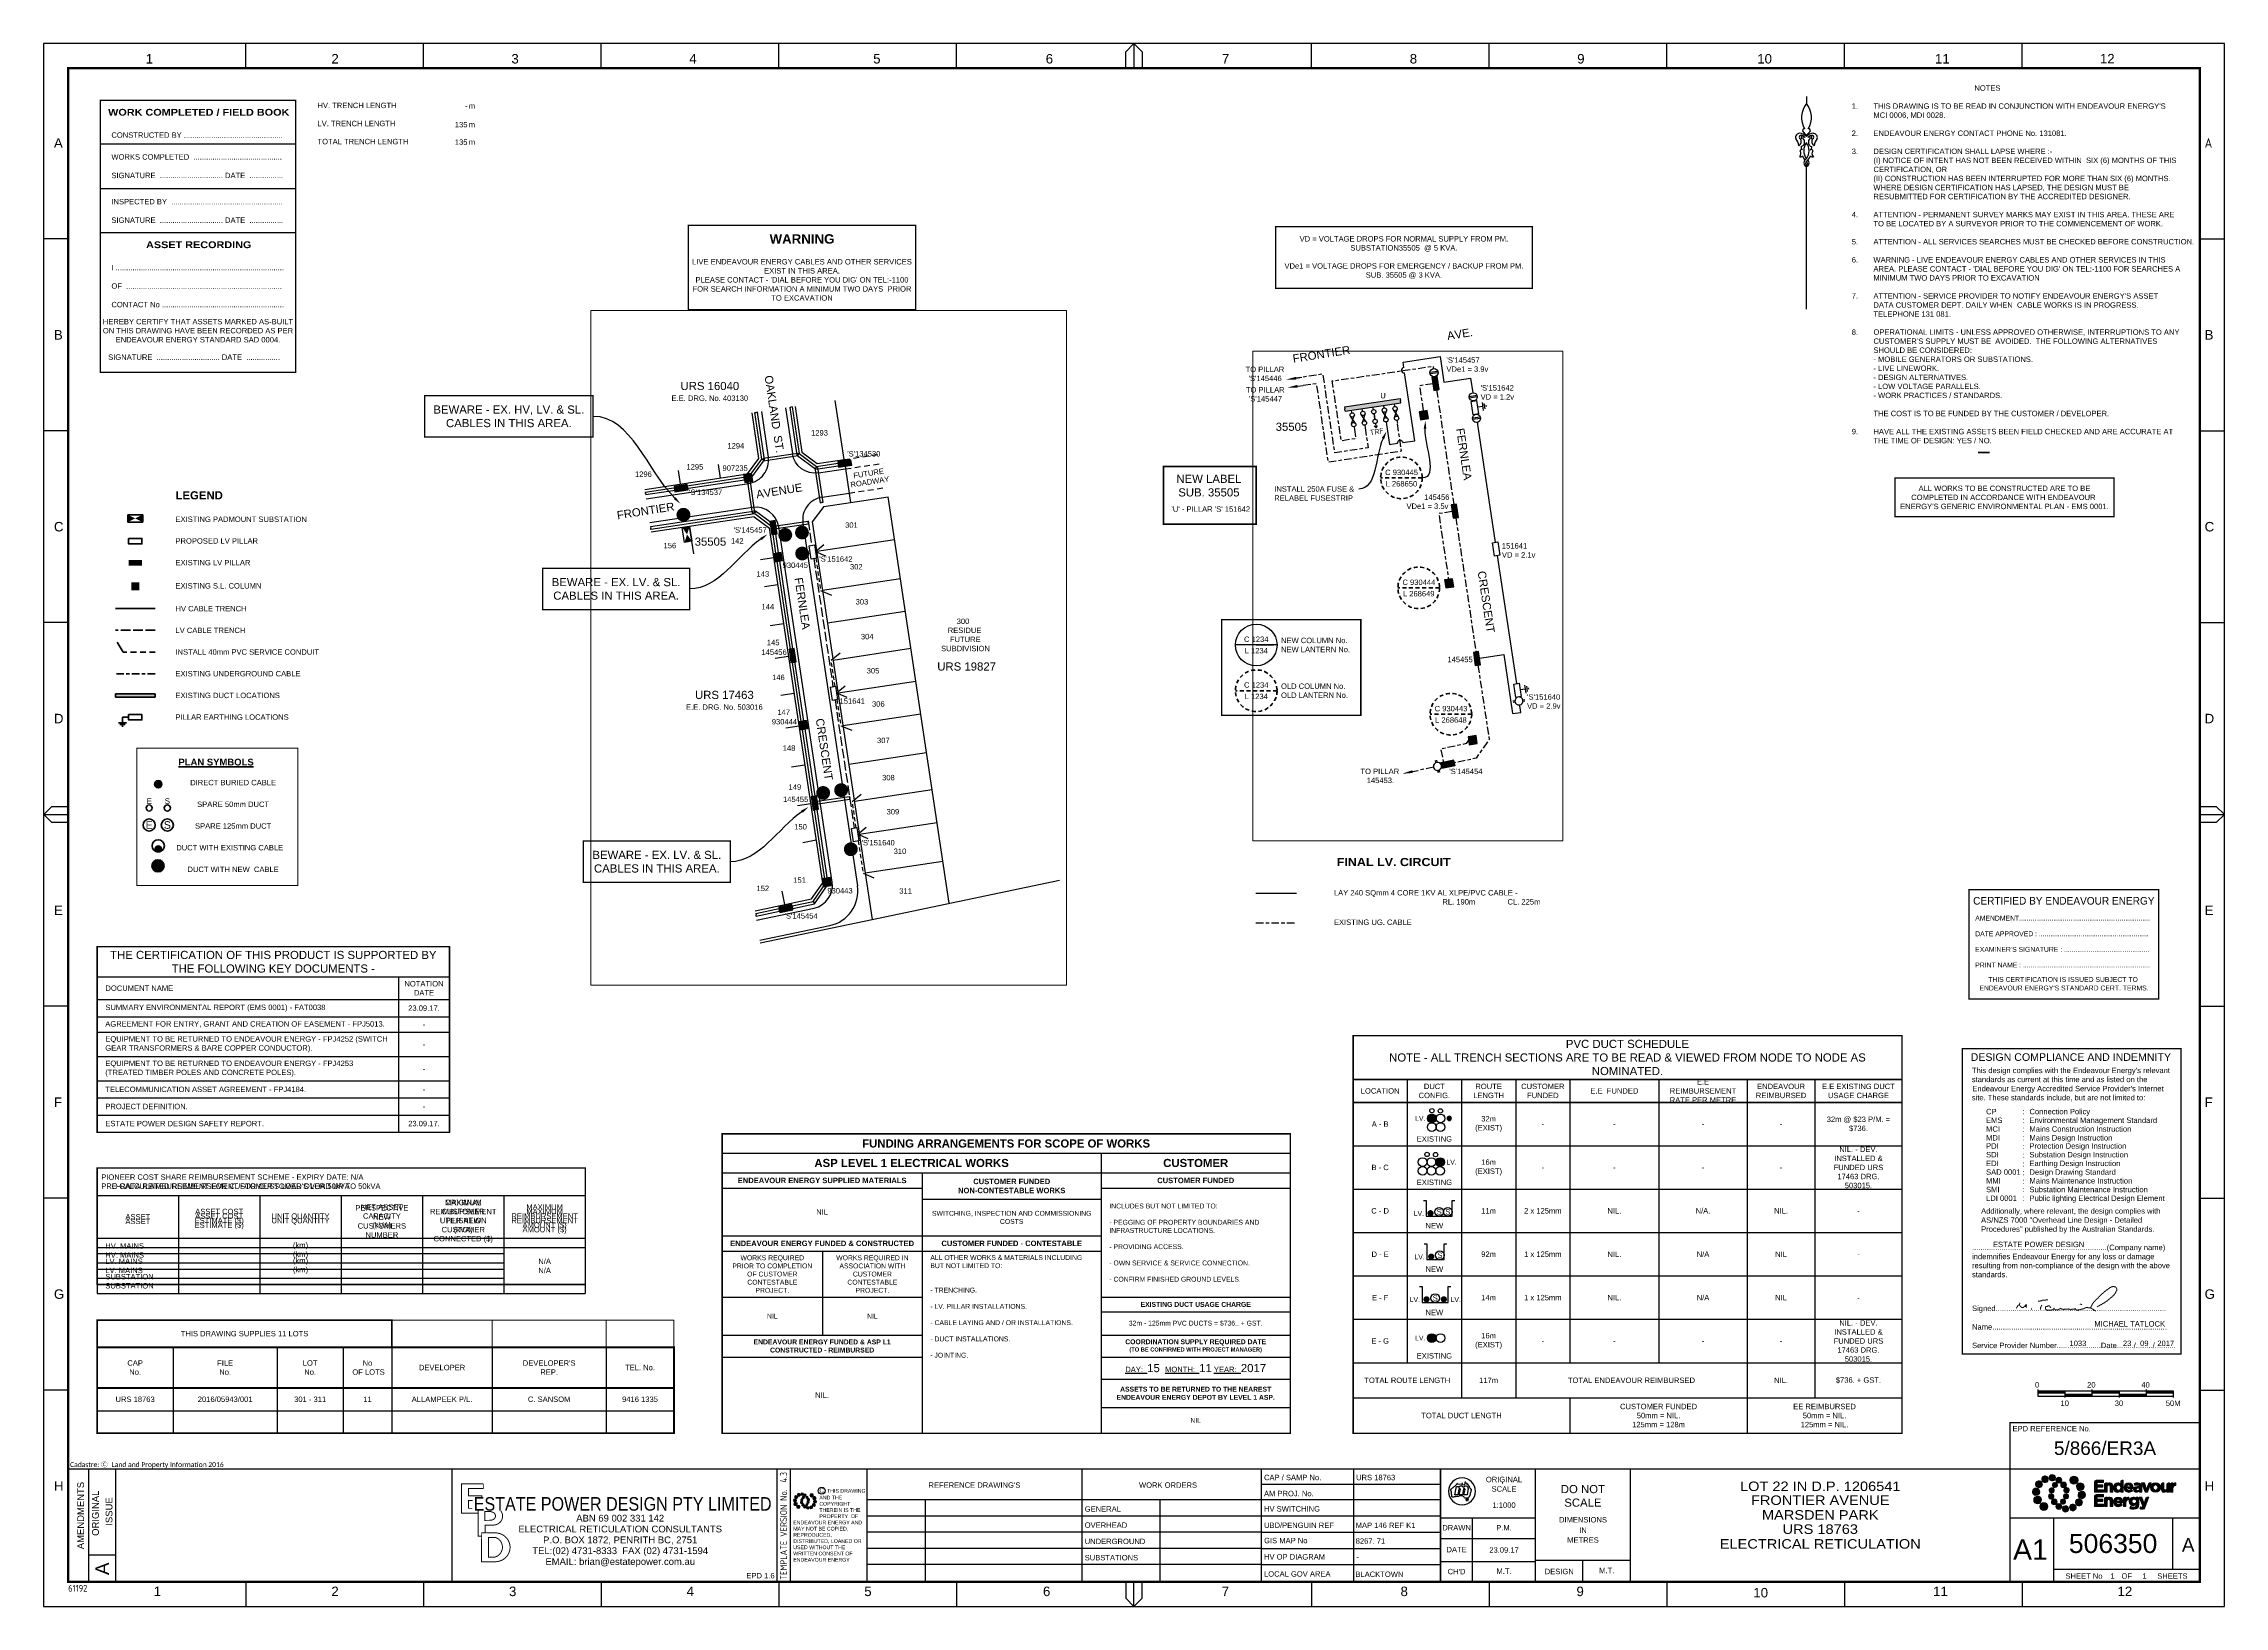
# Paper-space layout 'Retic' of a CAD drawing. Header units: metres. Extents: x -4 to 801, y -3 to 573.
# The model-space entities are those that its viewports show. They can reach past a viewport. Long polylines and large blocks are cut down to what shows.
import ezdxf
from ezdxf import colors
from ezdxf.entities.mleader import LeaderData, LeaderLine
from ezdxf.enums import TextEntityAlignment as Align
from ezdxf.math import Vec2, Vec3

# ---------------------------------------------------------------- set-up
doc = ezdxf.new("R2010")
doc.units = ezdxf.units.M
doc.header["$LTSCALE"] = 0.7
for name, pattern in [('Cable Exist OH', [1, 1, 0]), ('Cable Exist UG', [8.2, 4, -1.2, 1.8, -1.2]), ('Dash', [5, 3, -2]), ('IE Trench LV', [6.5, 5, -1.5])]:
    doc.linetypes.add(name, pattern=pattern)
doc.layers.get('0').update_dxf_attribs({"color": 6})
for name, color, linetype in [('_User Miscellaneous1', 3, 'Continuous'), ('_User Miscellaneous3', 11, 'Continuous'), ('_User Miscellaneous4', 7, 'Continuous'), ('_User Miscellaneous6', 7, 'Continuous'), ('_User Miscellaneous7', 150, 'Continuous'), ('_User Miscellaneous8', 7, 'Continuous'), ('_User_LV_Exist', 7, 'Continuous'), ('Cadastre Developer_SP_NEW', 4, 'Continuous'), ('Cadastre Roads_SP_NEW', 8, 'Continuous'), ('Equip_LV_MOD', 5, 'Continuous'), ('Equip_LV_NEW', 5, 'Continuous'), ('Equip_SP_SL_EXT', 70, 'Continuous'), ('Mains_LV_NEW_T84', 2, 'Continuous'), ('Notes', 7, 'Continuous'), ('Services_SP_NEW_UG', 2, 'Continuous'), ('Sub_LV_EXT', 5, 'Continuous'), ('Sub_SP_EXT', 7, 'Continuous'), ('SupportsUG_SP_EXT', 7, 'Continuous'), ('SupportsUG_SP_LV_EXT', 7, 'Continuous'), ('SupportsUG_SP_LV_NEW', 2, 'Continuous'), ('SupportsUG_SP_LV_SL_EXT', 7, 'Continuous'), ('Trench_SP_NEW', 2, 'Continuous'), ('UG_Details_SP_MISC', 7, 'Continuous')]:
    doc.layers.add(name, color=color, linetype=linetype)
doc.layers.add('_User Miscellaneous5', color=7, linetype='Continuous', lineweight=35)
doc.layers.add('Viewports', color=6, linetype='Continuous', plot=False)
doc.layers.get('SupportsUG_SP_EXT').off()
doc.styles.add('ARIAL', font='arial.ttf', dxfattribs={"height": 2})
doc.styles.add('ARIAL 3.0', font='arial.ttf', dxfattribs={"height": 3})
doc.styles.add('COLUMN_LABEL', font='arial.ttf')
doc.styles.add('iecARIAL', font='arial.ttf', dxfattribs={"height": 2})
doc.styles.add('iecISOCP', font='isocp.shx')
doc.styles.add('IESYMBOL1', font='isocp.shx')
doc.styles.add('POLE_LABEL', font='arial.ttf')
doc.styles.get("Standard").update_dxf_attribs({"font": 'arial.ttf'})
doc.styles.add('style1', font='iso3098b.shx')
doc.styles.add('STYLE2', font='')
doc.styles.get('STYLE2').set_extended_font_data('Arial Black')
doc.linetypes.add('Cable New UG', pattern='A,8,-1,["x",style1,S=3.5,R=0,X=0.35,Y=-1],-3.5', length=12.5)
doc.linetypes.add('IE Trench HV', pattern='A,8,-2,["/",style1,S=2.5,R=0,X=0.1,Y=-1],-4.5', length=14.5)

# ---------------------------------------------------------------- blocks, each defined once
blk = doc.blocks.new('A$C30A46249')
at = {"color": 7, "lineweight": -3, "insert": (6.92, 4.97), "char_height": 1.79, "attachment_point": 7, "line_spacing_factor": 1.2}
blk.add_mtext('{\\fCalibri|b0|i0|c0|p34;\\C256;Cadastre: \\fMS Gothic|b0|i0|c128|p49;\\C250;\\c2236962;Ⓒ\\fMS Gothic|b0|i0|c0|p49; \\fCalibri|b0|i0|c0|p34;\\C256;Land and Property Information 2016}', dxfattribs=at)
blk = doc.blocks.new('EE_LOGO_SMALL')
at = {"layer": 'Notes'}
h = blk.add_hatch(color=256, dxfattribs=at)
edge = h.paths.add_edge_path()
edge.add_spline(control_points=[(-8.4, 2), (-9.2, 2), (-9.8, 1.4), (-9.8, 0.7), (-9.9, -0.1), (-9.3, -0.7), (-8.6, -0.8), (-7.8, -0.8), (-7.2, -0.2), (-7.1, 0.5), (-7.1, 1.3), (-7.7, 1.9), (-8.4, 2)], knot_values=[0, 0, 0, 0, 1, 1, 1, 2, 2, 2, 3, 3, 3, 4, 4, 4, 4], degree=3, periodic=0)
h = blk.add_hatch(color=256, dxfattribs=at)
edge = h.paths.add_edge_path()
edge.add_spline(control_points=[(-6.8, 4.5), (-7.4, 4.8), (-8.2, 4.6), (-8.6, 4), (-8.9, 3.4), (-8.7, 2.6), (-8.1, 2.2), (-7.5, 1.9), (-6.7, 2.1), (-6.3, 2.7), (-6, 3.3), (-6.2, 4.1), (-6.8, 4.5)], knot_values=[0, 0, 0, 0, 1, 1, 1, 2, 2, 2, 3, 3, 3, 4, 4, 4, 4], degree=3, periodic=0)
h = blk.add_hatch(color=256, dxfattribs=at)
edge = h.paths.add_edge_path()
edge.add_spline(control_points=[(-4.2, 5.9), (-4.6, 6.5), (-5.3, 6.6), (-5.9, 6.3), (-6.4, 5.9), (-6.6, 5.1), (-6.2, 4.6), (-5.9, 4), (-5.1, 3.8), (-4.6, 4.2), (-4, 4.6), (-3.8, 5.3), (-4.2, 5.9)], knot_values=[0, 0, 0, 0, 1, 1, 1, 2, 2, 2, 3, 3, 3, 4, 4, 4, 4], degree=3, periodic=0)
h = blk.add_hatch(color=256, dxfattribs=at)
edge = h.paths.add_edge_path()
edge.add_spline(control_points=[(-1.3, 5.9), (-1.4, 6.5), (-2, 7), (-2.6, 6.9), (-3.3, 6.9), (-3.7, 6.3), (-3.7, 5.6), (-3.6, 5), (-3, 4.5), (-2.4, 4.6), (-1.7, 4.7), (-1.3, 5.2), (-1.3, 5.9)], knot_values=[0, 0, 0, 0, 1, 1, 1, 2, 2, 2, 3, 3, 3, 4, 4, 4, 4], degree=3, periodic=0)
h = blk.add_hatch(color=256, dxfattribs=at)
edge = h.paths.add_edge_path()
edge.add_spline(control_points=[(-2.5, 2.1), (-3, 2.2), (-3.5, 1.9), (-3.6, 1.3), (-3.7, 0.8), (-3.4, 0.3), (-2.9, 0.2), (-2.4, 0.1), (-1.9, 0.4), (-1.8, 0.9), (-1.7, 1.5), (-2, 2), (-2.5, 2.1)], knot_values=[0, 0, 0, 0, 1, 1, 1, 2, 2, 2, 3, 3, 3, 4, 4, 4, 4], degree=3, periodic=0)
h = blk.add_hatch(color=256, dxfattribs=at)
edge = h.paths.add_edge_path()
edge.add_spline(control_points=[(1, 4.9), (1, 4.3), (0.5, 3.8), (-0.1, 3.8), (-0.7, 3.8), (-1.2, 4.3), (-1.2, 4.9), (-1.2, 5.5), (-0.7, 6), (-0.1, 6), (0.5, 6), (1, 5.5), (1, 4.9)], knot_values=[0, 0, 0, 0, 1, 1, 1, 2, 2, 2, 3, 3, 3, 4, 4, 4, 4], degree=3, periodic=0)
edge = h.paths.add_edge_path()
edge.add_spline(control_points=[(-1.4, 4), (-1.9, 4.1), (-2.4, 3.8), (-2.5, 3.3), (-2.6, 2.7), (-2.3, 2.2), (-1.8, 2.1), (-1.3, 2), (-0.7, 2.3), (-0.6, 2.9), (-0.5, 3.4), (-0.9, 3.9), (-1.4, 4)], knot_values=[0, 0, 0, 0, 1, 1, 1, 2, 2, 2, 3, 3, 3, 4, 4, 4, 4], degree=3, periodic=0)
h = blk.add_hatch(color=256, dxfattribs=at)
edge = h.paths.add_edge_path()
edge.add_spline(control_points=[(2.3, 2.4), (2.8, 2.8), (2.8, 3.4), (2.4, 3.9), (2, 4.3), (1.4, 4.3), (0.9, 3.9), (0.5, 3.6), (0.5, 2.9), (0.9, 2.5), (1.2, 2), (1.9, 2), (2.3, 2.4)], knot_values=[0, 0, 0, 0, 1, 1, 1, 2, 2, 2, 3, 3, 3, 4, 4, 4, 4], degree=3, periodic=0)
edge = h.paths.add_edge_path()
edge.add_spline(control_points=[(1, 4.9), (1, 4.3), (0.5, 3.8), (-0.1, 3.8), (-0.7, 3.8), (-1.2, 4.3), (-1.2, 4.9), (-1.2, 5.5), (-0.7, 6), (-0.1, 6), (0.5, 6), (1, 5.5), (1, 4.9)], knot_values=[0, 0, 0, 0, 1, 1, 1, 2, 2, 2, 3, 3, 3, 4, 4, 4, 4], degree=3, periodic=0)
h = blk.add_hatch(color=256, dxfattribs=at)
edge = h.paths.add_edge_path()
edge.add_spline(control_points=[(1, 4.9), (1, 4.3), (0.5, 3.8), (-0.1, 3.8), (-0.7, 3.8), (-1.2, 4.3), (-1.2, 4.9), (-1.2, 5.5), (-0.7, 6), (-0.1, 6), (0.5, 6), (1, 5.5), (1, 4.9)], knot_values=[0, 0, 0, 0, 1, 1, 1, 2, 2, 2, 3, 3, 3, 4, 4, 4, 4], degree=3, periodic=0)
edge = h.paths.add_edge_path(flags=16)
edge.add_spline(control_points=[(1, 4.9), (1, 4.3), (0.5, 3.8), (-0.1, 3.8), (-0.7, 3.8), (-1.2, 4.3), (-1.2, 4.9), (-1.2, 5.5), (-0.7, 6), (-0.1, 6), (0.5, 6), (1, 5.5), (1, 4.9)], knot_values=[0, 0, 0, 0, 1, 1, 1, 2, 2, 2, 3, 3, 3, 4, 4, 4, 4], degree=3, periodic=0)
h = blk.add_hatch(color=256, dxfattribs=at)
edge = h.paths.add_edge_path()
edge.add_spline(control_points=[(3, 0.2), (3.5, 0.3), (3.8, 0.9), (3.7, 1.4), (3.6, 1.9), (3, 2.3), (2.5, 2.1), (1.9, 2), (1.6, 1.4), (1.8, 0.9), (1.9, 0.4), (2.5, 0.1), (3, 0.2)], knot_values=[0, 0, 0, 0, 1, 1, 1, 2, 2, 2, 3, 3, 3, 4, 4, 4, 4], degree=3, periodic=0)
h = blk.add_hatch(color=256, dxfattribs=at)
edge = h.paths.add_edge_path()
edge.add_spline(control_points=[(7, 4.9), (7, 4), (6.3, 3.4), (5.5, 3.4), (4.6, 3.4), (4, 4), (4, 4.9), (4, 5.7), (4.6, 6.4), (5.5, 6.4), (6.3, 6.4), (7, 5.7), (7, 4.9)], knot_values=[0, 0, 0, 0, 1, 1, 1, 2, 2, 2, 3, 3, 3, 4, 4, 4, 4], degree=3, periodic=0)
h = blk.add_hatch(color=256, dxfattribs=at)
edge = h.paths.add_edge_path()
edge.add_spline(control_points=[(8.4, 1.1), (9.1, 1.5), (9.4, 2.3), (9.1, 3), (8.8, 3.7), (7.9, 4.1), (7.2, 3.8), (6.5, 3.4), (6.2, 2.6), (6.5, 1.9), (6.8, 1.2), (7.7, 0.8), (8.4, 1.1)], knot_values=[0, 0, 0, 0, 1, 1, 1, 2, 2, 2, 3, 3, 3, 4, 4, 4, 4], degree=3, periodic=0)
h = blk.add_hatch(color=256, dxfattribs=at)
edge = h.paths.add_edge_path()
edge.add_spline(control_points=[(8.3, -1.9), (9, -1.9), (9.7, -1.4), (9.7, -0.6), (9.7, 0.1), (9.2, 0.8), (8.4, 0.8), (7.7, 0.8), (7, 0.3), (7, -0.5), (6.9, -1.2), (7.5, -1.9), (8.3, -1.9)], knot_values=[0, 0, 0, 0, 1, 1, 1, 2, 2, 2, 3, 3, 3, 4, 4, 4, 4], degree=3, periodic=0)
h = blk.add_hatch(color=256, dxfattribs=at)
edge = h.paths.add_edge_path()
edge.add_spline(control_points=[(-8.5, -1.1), (-9.2, -1.4), (-9.6, -2.3), (-9.3, -3), (-8.9, -3.7), (-8.1, -4), (-7.4, -3.7), (-6.7, -3.4), (-6.3, -2.5), (-6.6, -1.8), (-7, -1.1), (-7.8, -0.8), (-8.5, -1.1)], knot_values=[0, 0, 0, 0, 1, 1, 1, 2, 2, 2, 3, 3, 3, 4, 4, 4, 4], degree=3, periodic=0)
h = blk.add_hatch(color=256, dxfattribs=at)
edge = h.paths.add_edge_path()
edge.add_spline(control_points=[(-7.1, -4.8), (-7.1, -4), (-6.5, -3.3), (-5.6, -3.3), (-4.8, -3.3), (-4.1, -4), (-4.1, -4.8), (-4.1, -5.7), (-4.8, -6.3), (-5.6, -6.3), (-6.5, -6.3), (-7.1, -5.7), (-7.1, -4.8)], knot_values=[0, 0, 0, 0, 1, 1, 1, 2, 2, 2, 3, 3, 3, 4, 4, 4, 4], degree=3, periodic=0)
h = blk.add_hatch(color=256, dxfattribs=at)
edge = h.paths.add_edge_path()
edge.add_spline(control_points=[(-3.1, -0.2), (-3.7, -0.3), (-4, -0.8), (-3.8, -1.4), (-3.7, -1.9), (-3.2, -2.2), (-2.6, -2.1), (-2.1, -1.9), (-1.8, -1.4), (-1.9, -0.9), (-2.1, -0.3), (-2.6, 0), (-3.1, -0.2)], knot_values=[0, 0, 0, 0, 1, 1, 1, 2, 2, 2, 3, 3, 3, 4, 4, 4, 4], degree=3, periodic=0)
h = blk.add_hatch(color=256, dxfattribs=at)
edge = h.paths.add_edge_path()
edge.add_spline(control_points=[(-2.5, -2.3), (-2.9, -2.7), (-3, -3.4), (-2.6, -3.8), (-2.2, -4.2), (-1.5, -4.3), (-1.1, -3.9), (-0.7, -3.5), (-0.6, -2.8), (-1, -2.4), (-1.4, -2), (-2, -1.9), (-2.5, -2.3)], knot_values=[0, 0, 0, 0, 1, 1, 1, 2, 2, 2, 3, 3, 3, 4, 4, 4, 4], degree=3, periodic=0)
h = blk.add_hatch(color=256, dxfattribs=at)
edge = h.paths.add_edge_path()
edge.add_spline(control_points=[(-1.2, -4.8), (-1.2, -4.2), (-0.7, -3.7), (-0.1, -3.7), (0.5, -3.7), (1, -4.2), (1, -4.8), (1, -5.4), (0.5, -5.9), (-0.1, -5.9), (-0.7, -5.9), (-1.2, -5.4), (-1.2, -4.8)], knot_values=[0, 0, 0, 0, 1, 1, 1, 2, 2, 2, 3, 3, 3, 4, 4, 4, 4], degree=3, periodic=0)
h = blk.add_hatch(color=256, dxfattribs=at)
edge = h.paths.add_edge_path()
edge.add_spline(control_points=[(1.2, -3.9), (1.7, -4.1), (2.2, -3.7), (2.3, -3.2), (2.5, -2.7), (2.1, -2.2), (1.6, -2.1), (1.1, -2), (0.6, -2.3), (0.5, -2.8), (0.4, -3.3), (0.7, -3.8), (1.2, -3.9)], knot_values=[0, 0, 0, 0, 1, 1, 1, 2, 2, 2, 3, 3, 3, 4, 4, 4, 4], degree=3, periodic=0)
h = blk.add_hatch(color=256, dxfattribs=at)
edge = h.paths.add_edge_path()
edge.add_spline(control_points=[(1.2, -5.8), (1.3, -6.5), (1.8, -6.9), (2.5, -6.9), (3.1, -6.8), (3.6, -6.2), (3.5, -5.6), (3.4, -5), (2.9, -4.5), (2.2, -4.6), (1.6, -4.6), (1.1, -5.2), (1.2, -5.8)], knot_values=[0, 0, 0, 0, 1, 1, 1, 2, 2, 2, 3, 3, 3, 4, 4, 4, 4], degree=3, periodic=0)
h = blk.add_hatch(color=256, dxfattribs=at)
edge = h.paths.add_edge_path()
edge.add_spline(control_points=[(2.4, -2), (2.9, -2.1), (3.4, -1.8), (3.5, -1.3), (3.6, -0.8), (3.3, -0.3), (2.8, -0.2), (2.2, -0.1), (1.7, -0.4), (1.6, -0.9), (1.5, -1.4), (1.8, -1.9), (2.4, -2)], knot_values=[0, 0, 0, 0, 1, 1, 1, 2, 2, 2, 3, 3, 3, 4, 4, 4, 4], degree=3, periodic=0)
h = blk.add_hatch(color=256, dxfattribs=at)
edge = h.paths.add_edge_path()
edge.add_spline(control_points=[(4, -5.8), (4.4, -6.4), (5.2, -6.6), (5.7, -6.2), (6.3, -5.8), (6.5, -5.1), (6.1, -4.5), (5.7, -4), (5, -3.8), (4.4, -4.2), (3.8, -4.5), (3.7, -5.3), (4, -5.8)], knot_values=[0, 0, 0, 0, 1, 1, 1, 2, 2, 2, 3, 3, 3, 4, 4, 4, 4], degree=3, periodic=0)
h = blk.add_hatch(color=256, dxfattribs=at)
edge = h.paths.add_edge_path()
edge.add_spline(control_points=[(6.7, -4.4), (7.3, -4.8), (8.1, -4.6), (8.4, -4), (8.8, -3.3), (8.6, -2.6), (8, -2.2), (7.3, -1.8), (6.6, -2.1), (6.2, -2.7), (5.8, -3.3), (6, -4.1), (6.7, -4.4)], knot_values=[0, 0, 0, 0, 1, 1, 1, 2, 2, 2, 3, 3, 3, 4, 4, 4, 4], degree=3, periodic=0)
at = {"layer": 'Notes', "lineweight": 0}
for points in [[(1.8, 2.1), (1.8, 2.1)], [(-2, -2.1), (-2, -2.1)]]:
    blk.add_lwpolyline(points, dxfattribs=at)
for points in [[(-8.4, 2), (-9.2, 2), (-9.8, 1.4), (-9.8, 0.7), (-9.9, -0.1), (-9.3, -0.7), (-8.6, -0.8), (-7.8, -0.8), (-7.2, -0.2), (-7.1, 0.5), (-7.1, 1.3), (-7.7, 1.9), (-8.4, 2)], [(-6.8, 4.5), (-7.4, 4.8), (-8.2, 4.6), (-8.6, 4), (-8.9, 3.4), (-8.7, 2.6), (-8.1, 2.2), (-7.5, 1.9), (-6.7, 2.1), (-6.3, 2.7), (-6, 3.3), (-6.2, 4.1), (-6.8, 4.5)], [(-4.2, 5.9), (-4.6, 6.5), (-5.3, 6.6), (-5.9, 6.3), (-6.4, 5.9), (-6.6, 5.1), (-6.2, 4.6), (-5.9, 4), (-5.1, 3.8), (-4.6, 4.2), (-4, 4.6), (-3.8, 5.3), (-4.2, 5.9)], [(-1.3, 5.9), (-1.4, 6.5), (-2, 7), (-2.6, 6.9), (-3.3, 6.9), (-3.7, 6.3), (-3.7, 5.6), (-3.6, 5), (-3, 4.5), (-2.4, 4.6), (-1.7, 4.7), (-1.3, 5.2), (-1.3, 5.9)], [(-2.5, 2.1), (-3, 2.2), (-3.5, 1.9), (-3.6, 1.3), (-3.7, 0.8), (-3.4, 0.3), (-2.9, 0.2), (-2.4, 0.1), (-1.9, 0.4), (-1.8, 0.9), (-1.7, 1.5), (-2, 2), (-2.5, 2.1)], [(-1.4, 4), (-1.9, 4.1), (-2.4, 3.8), (-2.5, 3.3), (-2.6, 2.7), (-2.3, 2.2), (-1.8, 2.1), (-1.3, 2), (-0.7, 2.3), (-0.6, 2.9), (-0.5, 3.4), (-0.9, 3.9), (-1.4, 4)], [(1, 4.9), (1, 4.3), (0.5, 3.8), (-0.1, 3.8), (-0.7, 3.8), (-1.2, 4.3), (-1.2, 4.9), (-1.2, 5.5), (-0.7, 6), (-0.1, 6), (0.5, 6), (1, 5.5), (1, 4.9)], [(1, 4.9), (1, 4.3), (0.5, 3.8), (-0.1, 3.8), (-0.7, 3.8), (-1.2, 4.3), (-1.2, 4.9), (-1.2, 5.5), (-0.7, 6), (-0.1, 6), (0.5, 6), (1, 5.5), (1, 4.9)], [(2.3, 2.4), (2.8, 2.8), (2.8, 3.4), (2.4, 3.9), (2, 4.3), (1.4, 4.3), (0.9, 3.9), (0.5, 3.6), (0.5, 2.9), (0.9, 2.5), (1.2, 2), (1.9, 2), (2.3, 2.4)], [(3, 0.2), (3.5, 0.3), (3.8, 0.9), (3.7, 1.4), (3.6, 1.9), (3, 2.3), (2.5, 2.1), (1.9, 2), (1.6, 1.4), (1.8, 0.9), (1.9, 0.4), (2.5, 0.1), (3, 0.2)], [(7, 4.9), (7, 4), (6.3, 3.4), (5.5, 3.4), (4.6, 3.4), (4, 4), (4, 4.9), (4, 5.7), (4.6, 6.4), (5.5, 6.4), (6.3, 6.4), (7, 5.7), (7, 4.9)], [(8.4, 1.1), (9.1, 1.5), (9.4, 2.3), (9.1, 3), (8.8, 3.7), (7.9, 4.1), (7.2, 3.8), (6.5, 3.4), (6.2, 2.6), (6.5, 1.9), (6.8, 1.2), (7.7, 0.8), (8.4, 1.1)], [(8.3, -1.9), (9, -1.9), (9.7, -1.4), (9.7, -0.6), (9.7, 0.1), (9.2, 0.8), (8.4, 0.8), (7.7, 0.8), (7, 0.3), (7, -0.5), (6.9, -1.2), (7.5, -1.9), (8.3, -1.9)], [(-8.5, -1.1), (-9.2, -1.4), (-9.6, -2.3), (-9.3, -3), (-8.9, -3.7), (-8.1, -4), (-7.4, -3.7), (-6.7, -3.4), (-6.3, -2.5), (-6.6, -1.8), (-7, -1.1), (-7.8, -0.8), (-8.5, -1.1)], [(-7.1, -4.8), (-7.1, -4), (-6.5, -3.3), (-5.6, -3.3), (-4.8, -3.3), (-4.1, -4), (-4.1, -4.8), (-4.1, -5.7), (-4.8, -6.3), (-5.6, -6.3), (-6.5, -6.3), (-7.1, -5.7), (-7.1, -4.8)], [(-3.1, -0.2), (-3.7, -0.3), (-4, -0.8), (-3.8, -1.4), (-3.7, -1.9), (-3.2, -2.2), (-2.6, -2.1), (-2.1, -1.9), (-1.8, -1.4), (-1.9, -0.9), (-2.1, -0.3), (-2.6, 0), (-3.1, -0.2)], [(-2.5, -2.3), (-2.9, -2.7), (-3, -3.4), (-2.6, -3.8), (-2.2, -4.2), (-1.5, -4.3), (-1.1, -3.9), (-0.7, -3.5), (-0.6, -2.8), (-1, -2.4), (-1.4, -2), (-2, -1.9), (-2.5, -2.3)], [(-1.2, -4.8), (-1.2, -4.2), (-0.7, -3.7), (-0.1, -3.7), (0.5, -3.7), (1, -4.2), (1, -4.8), (1, -5.4), (0.5, -5.9), (-0.1, -5.9), (-0.7, -5.9), (-1.2, -5.4), (-1.2, -4.8)], [(1.2, -3.9), (1.7, -4.1), (2.2, -3.7), (2.3, -3.2), (2.5, -2.7), (2.1, -2.2), (1.6, -2.1), (1.1, -2), (0.6, -2.3), (0.5, -2.8), (0.4, -3.3), (0.7, -3.8), (1.2, -3.9)], [(1.2, -5.8), (1.3, -6.5), (1.8, -6.9), (2.5, -6.9), (3.1, -6.8), (3.6, -6.2), (3.5, -5.6), (3.4, -5), (2.9, -4.5), (2.2, -4.6), (1.6, -4.6), (1.1, -5.2), (1.2, -5.8)], [(2.4, -2), (2.9, -2.1), (3.4, -1.8), (3.5, -1.3), (3.6, -0.8), (3.3, -0.3), (2.8, -0.2), (2.2, -0.1), (1.7, -0.4), (1.6, -0.9), (1.5, -1.4), (1.8, -1.9), (2.4, -2)], [(4, -5.8), (4.4, -6.4), (5.2, -6.6), (5.7, -6.2), (6.3, -5.8), (6.5, -5.1), (6.1, -4.5), (5.7, -4), (5, -3.8), (4.4, -4.2), (3.8, -4.5), (3.7, -5.3), (4, -5.8)], [(6.7, -4.4), (7.3, -4.8), (8.1, -4.6), (8.4, -4), (8.8, -3.3), (8.6, -2.6), (8, -2.2), (7.3, -1.8), (6.6, -2.1), (6.2, -2.7), (5.8, -3.3), (6, -4.1), (6.7, -4.4)]]:
    blk.add_open_spline(points, degree=3, knots=[0, 0, 0, 0, 1, 1, 1, 2, 2, 2, 3, 3, 3, 4, 4, 4, 4], dxfattribs=at)
blk = doc.blocks.new('EE_COPYRIGHT_A1')
at = {"layer": 'Notes'}
blk.add_circle((9.53, -0.82), 1.15, dxfattribs=at)
at = {"xscale": 0.4, "yscale": 0.4, "zscale": 0.4}
blk.add_blockref('EE_LOGO_SMALL', (3.96, -4.29), dxfattribs=at)
at = {"layer": 'Notes', "insert": (0, 0), "char_height": 1.25, "width": 24.1208, "attachment_point": 1, "style": 'ARIAL'}
blk.add_mtext('\\pt8.75;               ^I{\\H1.2x;C } THIS DRAWING\\P\\pi-8.75,l8.75,t8.75,20;       ^IAND THE ^I\\P\\pi0,t8.75;COPYRIGHT\\P\\pi-8.75,t1.25,8.75;^I^ITHEREIN IS THE PROPERTY  OF \\P\\pi0,l0,t1.25;ENDEAVOUR ENERGY AND MAY NOT BE COPIED, REPRODUCED, DISTRIBUTED, LOANED OR USED WITHOUT THE WRITTEN CONSENT OF ENDEAVOUR ENERGY', dxfattribs=at)
blk = doc.blocks.new('A1_FRAME_TITLE')
at = {"layer": '_User Miscellaneous1'}
h = blk.add_hatch(color=256, dxfattribs=at)
edge = h.paths.add_edge_path()
edge.add_spline(control_points=[(734.78, 40.56), (734.04, 40.6), (733.4, 40.03), (733.36, 39.28), (733.31, 38.53), (733.88, 37.89), (734.63, 37.85), (735.38, 37.81), (736.02, 38.38), (736.06, 39.13), (736.1, 39.87), (735.53, 40.51), (734.78, 40.56)], knot_values=[0, 0, 0, 0, 1, 1, 1, 2, 2, 2, 3, 3, 3, 4, 4, 4, 4], degree=3, periodic=0)
h = blk.add_hatch(color=256, dxfattribs=at)
edge = h.paths.add_edge_path()
edge.add_spline(control_points=[(736.39, 43.07), (735.78, 43.43), (734.99, 43.22), (734.63, 42.61), (734.27, 41.99), (734.48, 41.21), (735.09, 40.85), (735.71, 40.49), (736.5, 40.7), (736.85, 41.31), (737.21, 41.93), (737.01, 42.72), (736.39, 43.07)], knot_values=[0, 0, 0, 0, 1, 1, 1, 2, 2, 2, 3, 3, 3, 4, 4, 4, 4], degree=3, periodic=0)
h = blk.add_hatch(color=256, dxfattribs=at)
edge = h.paths.add_edge_path()
edge.add_spline(control_points=[(739, 44.49), (738.64, 45.06), (737.88, 45.23), (737.31, 44.86), (736.75, 44.49), (736.58, 43.74), (736.95, 43.17), (737.32, 42.6), (738.07, 42.44), (738.64, 42.8), (739.21, 43.17), (739.37, 43.93), (739, 44.49)], knot_values=[0, 0, 0, 0, 1, 1, 1, 2, 2, 2, 3, 3, 3, 4, 4, 4, 4], degree=3, periodic=0)
h = blk.add_hatch(color=256, dxfattribs=at)
edge = h.paths.add_edge_path()
edge.add_spline(control_points=[(740.69, 40.68), (740.18, 40.79), (739.68, 40.46), (739.57, 39.95), (739.46, 39.44), (739.78, 38.94), (740.29, 38.83), (740.8, 38.71), (741.31, 39.04), (741.42, 39.55), (741.53, 40.06), (741.2, 40.57), (740.69, 40.68)], knot_values=[0, 0, 0, 0, 1, 1, 1, 2, 2, 2, 3, 3, 3, 4, 4, 4, 4], degree=3, periodic=0)
h = blk.add_hatch(color=256, dxfattribs=at)
edge = h.paths.add_edge_path()
edge.add_spline(control_points=[(741.85, 44.48), (741.78, 45.12), (741.21, 45.59), (740.58, 45.52), (739.94, 45.46), (739.47, 44.89), (739.54, 44.25), (739.6, 43.61), (740.17, 43.15), (740.81, 43.21), (741.45, 43.28), (741.91, 43.84), (741.85, 44.48)], knot_values=[0, 0, 0, 0, 1, 1, 1, 2, 2, 2, 3, 3, 3, 4, 4, 4, 4], degree=3, periodic=0)
h = blk.add_hatch(color=256, dxfattribs=at)
edge = h.paths.add_edge_path()
edge.add_spline(control_points=[(744.21, 43.48), (744.21, 42.88), (743.72, 42.39), (743.12, 42.39), (742.52, 42.39), (742.04, 42.88), (742.04, 43.48), (742.04, 44.08), (742.52, 44.57), (743.12, 44.57), (743.72, 44.57), (744.21, 44.08), (744.21, 43.48)], knot_values=[0, 0, 0, 0, 1, 1, 1, 2, 2, 2, 3, 3, 3, 4, 4, 4, 4], degree=3, periodic=0)
edge = h.paths.add_edge_path()
edge.add_spline(control_points=[(741.83, 42.59), (741.32, 42.7), (740.82, 42.37), (740.71, 41.86), (740.6, 41.35), (740.92, 40.85), (741.43, 40.74), (741.94, 40.63), (742.45, 40.95), (742.56, 41.46), (742.67, 41.97), (742.34, 42.48), (741.83, 42.59)], knot_values=[0, 0, 0, 0, 1, 1, 1, 2, 2, 2, 3, 3, 3, 4, 4, 4, 4], degree=3, periodic=0)
h = blk.add_hatch(color=256, dxfattribs=at)
edge = h.paths.add_edge_path()
edge.add_spline(control_points=[(745.53, 40.98), (745.96, 41.37), (746, 42.03), (745.61, 42.46), (745.23, 42.89), (744.57, 42.93), (744.13, 42.54), (743.7, 42.16), (743.67, 41.49), (744.05, 41.06), (744.44, 40.63), (745.1, 40.59), (745.53, 40.98)], knot_values=[0, 0, 0, 0, 1, 1, 1, 2, 2, 2, 3, 3, 3, 4, 4, 4, 4], degree=3, periodic=0)
edge = h.paths.add_edge_path()
edge.add_spline(control_points=[(744.21, 43.48), (744.21, 42.88), (743.72, 42.39), (743.12, 42.39), (742.52, 42.39), (742.04, 42.88), (742.04, 43.48), (742.04, 44.08), (742.52, 44.57), (743.12, 44.57), (743.72, 44.57), (744.21, 44.08), (744.21, 43.48)], knot_values=[0, 0, 0, 0, 1, 1, 1, 2, 2, 2, 3, 3, 3, 4, 4, 4, 4], degree=3, periodic=0)
h = blk.add_hatch(color=256, dxfattribs=at)
edge = h.paths.add_edge_path()
edge.add_spline(control_points=[(744.21, 43.48), (744.21, 42.88), (743.72, 42.39), (743.12, 42.39), (742.52, 42.39), (742.04, 42.88), (742.04, 43.48), (742.04, 44.08), (742.52, 44.57), (743.12, 44.57), (743.72, 44.57), (744.21, 44.08), (744.21, 43.48)], knot_values=[0, 0, 0, 0, 1, 1, 1, 2, 2, 2, 3, 3, 3, 4, 4, 4, 4], degree=3, periodic=0)
edge = h.paths.add_edge_path(flags=16)
edge.add_spline(control_points=[(744.21, 43.48), (744.21, 42.88), (743.72, 42.39), (743.12, 42.39), (742.52, 42.39), (742.04, 42.88), (742.04, 43.48), (742.04, 44.08), (742.52, 44.57), (743.12, 44.57), (743.72, 44.57), (744.21, 44.08), (744.21, 43.48)], knot_values=[0, 0, 0, 0, 1, 1, 1, 2, 2, 2, 3, 3, 3, 4, 4, 4, 4], degree=3, periodic=0)
h = blk.add_hatch(color=256, dxfattribs=at)
edge = h.paths.add_edge_path()
edge.add_spline(control_points=[(746.18, 38.8), (746.71, 38.94), (747.03, 39.48), (746.89, 40.01), (746.75, 40.55), (746.2, 40.86), (745.67, 40.72), (745.14, 40.58), (744.82, 40.04), (744.96, 39.51), (745.1, 38.98), (745.65, 38.66), (746.18, 38.8)], knot_values=[0, 0, 0, 0, 1, 1, 1, 2, 2, 2, 3, 3, 3, 4, 4, 4, 4], degree=3, periodic=0)
h = blk.add_hatch(color=256, dxfattribs=at)
edge = h.paths.add_edge_path()
edge.add_spline(control_points=[(750.19, 43.48), (750.19, 42.65), (749.51, 41.97), (748.68, 41.97), (747.84, 41.97), (747.17, 42.65), (747.17, 43.48), (747.17, 44.31), (747.84, 44.99), (748.68, 44.99), (749.51, 44.99), (750.19, 44.31), (750.19, 43.48)], knot_values=[0, 0, 0, 0, 1, 1, 1, 2, 2, 2, 3, 3, 3, 4, 4, 4, 4], degree=3, periodic=0)
h = blk.add_hatch(color=256, dxfattribs=at)
edge = h.paths.add_edge_path()
edge.add_spline(control_points=[(751.57, 39.75), (752.29, 40.06), (752.62, 40.91), (752.3, 41.63), (751.98, 42.35), (751.14, 42.67), (750.42, 42.36), (749.7, 42.04), (749.37, 41.2), (749.69, 40.48), (750.01, 39.76), (750.85, 39.43), (751.57, 39.75)], knot_values=[0, 0, 0, 0, 1, 1, 1, 2, 2, 2, 3, 3, 3, 4, 4, 4, 4], degree=3, periodic=0)
h = blk.add_hatch(color=256, dxfattribs=at)
edge = h.paths.add_edge_path()
edge.add_spline(control_points=[(756.27, 39.06), (756.27, 39.06), (756.27, 42.87), (756.27, 42.92), (756.27, 42.96), (756.27, 43.48), (756.83, 43.48), (757.38, 43.48), (759.63, 43.48), (759.63, 43.48), (759.63, 43.48), (759.63, 42.61), (759.63, 42.61), (759.63, 42.61), (757.24, 42.61), (757.24, 42.61), (757.24, 42.61), (757.24, 41.72), (757.24, 41.72), (757.24, 41.72), (759.32, 41.72), (759.32, 41.72), (759.32, 41.72), (759.32, 40.85), (759.32, 40.85), (759.32, 40.85), (757.24, 40.85), (757.24, 40.85), (757.24, 40.85), (757.24, 39.92), (757.24, 39.92), (757.24, 39.92), (759.63, 39.92), (759.63, 39.92), (759.63, 39.92), (759.63, 39.06), (759.63, 39.06), (759.63, 39.06), (756.27, 39.06), (756.27, 39.06)], knot_values=[0, 0, 0, 0, 1, 1, 1, 2, 2, 2, 3, 3, 3, 4, 4, 4, 5, 5, 5, 6, 6, 6, 7, 7, 7, 8, 8, 8, 9, 9, 9, 10, 10, 10, 11, 11, 11, 12, 12, 12, 13, 13, 13, 13], degree=3, periodic=0)
h = blk.add_hatch(color=256, dxfattribs=at)
edge = h.paths.add_edge_path()
edge.add_spline(control_points=[(762.06, 39.06), (762.06, 39.06), (762.06, 40.95), (762.06, 40.95), (762.06, 41.4), (761.85, 41.64), (761.48, 41.64), (761.12, 41.64), (760.88, 41.4), (760.88, 40.95), (760.88, 40.95), (760.88, 39.06), (760.88, 39.06), (760.88, 39.06), (759.92, 39.06), (759.92, 39.06), (759.92, 39.06), (759.93, 41.83), (759.92, 41.89), (759.92, 41.95), (759.92, 42.44), (760.48, 42.44), (760.88, 42.44), (760.88, 42.44), (760.88, 42.44), (760.88, 42.44), (760.88, 41.96), (760.88, 41.96), (761.11, 42.25), (761.39, 42.51), (761.88, 42.51), (762.6, 42.51), (763.02, 42.03), (763.02, 41.25), (763.02, 41.25), (763.02, 39.06), (763.02, 39.06), (763.02, 39.06), (762.06, 39.06), (762.06, 39.06)], knot_values=[0, 0, 0, 0, 1, 1, 1, 2, 2, 2, 3, 3, 3, 4, 4, 4, 5, 5, 5, 6, 6, 6, 7, 7, 7, 8, 8, 8, 9, 9, 9, 10, 10, 10, 11, 11, 11, 12, 12, 12, 13, 13, 13, 13], degree=3, periodic=0)
h = blk.add_hatch(color=256, dxfattribs=at)
edge = h.paths.add_edge_path(flags=16)
edge.add_spline(control_points=[(765.92, 40.75), (765.92, 41.31), (765.55, 41.69), (765.1, 41.69), (764.65, 41.69), (764.27, 41.32), (764.27, 40.75), (764.27, 40.75), (764.27, 40.74), (764.27, 40.74), (764.27, 40.18), (764.65, 39.8), (765.1, 39.8), (765.55, 39.8), (765.92, 40.18), (765.92, 40.74), (765.92, 40.74), (765.92, 40.75), (765.92, 40.75)], knot_values=[0, 0, 0, 0, 1, 1, 1, 2, 2, 2, 3, 3, 3, 4, 4, 4, 5, 5, 5, 6, 6, 6, 6], degree=3, periodic=0)
edge = h.paths.add_edge_path()
edge.add_spline(control_points=[(765.91, 39.06), (765.91, 39.06), (765.91, 39.54), (765.91, 39.54), (765.67, 39.22), (765.35, 38.99), (764.85, 38.99), (764.06, 38.99), (763.31, 39.61), (763.31, 40.74), (763.31, 40.74), (763.31, 40.75), (763.31, 40.75), (763.31, 41.88), (764.05, 42.5), (764.85, 42.5), (765.36, 42.5), (765.68, 42.27), (765.91, 42), (765.91, 42), (765.91, 42.88), (765.91, 42.92), (765.91, 42.96), (765.91, 43.48), (766.46, 43.48), (766.85, 43.48), (766.87, 43.48), (766.87, 43.48), (766.87, 43.48), (766.87, 39.06), (766.87, 39.06), (766.87, 39.06), (765.91, 39.06), (765.91, 39.06)], knot_values=[0, 0, 0, 0, 1, 1, 1, 2, 2, 2, 3, 3, 3, 4, 4, 4, 5, 5, 5, 6, 6, 6, 7, 7, 7, 8, 8, 8, 9, 9, 9, 10, 10, 10, 11, 11, 11, 11], degree=3, periodic=0)
h = blk.add_hatch(color=256, dxfattribs=at)
edge = h.paths.add_edge_path()
edge.add_spline(control_points=[(768.81, 42.51), (767.82, 42.51), (767.13, 41.71), (767.13, 40.75), (767.13, 40.75), (767.13, 40.73), (767.13, 40.73), (767.13, 39.7), (767.89, 38.99), (768.9, 38.99), (769.52, 38.99), (769.97, 39.22), (770.29, 39.62), (770.29, 39.62), (769.74, 40.1), (769.74, 40.1), (769.47, 39.86), (769.24, 39.76), (768.92, 39.76), (768.45, 39.75), (768.12, 40.11), (768.08, 40.48), (768.04, 40.8), (768.05, 40.91), (768.07, 41.05), (768.14, 41.47), (768.41, 41.74), (768.81, 41.74), (769.21, 41.74), (769.46, 41.45), (769.52, 41.02), (769.52, 41.02), (768.26, 41.02), (768.26, 41.02), (768.26, 41.02), (768.24, 40.42), (768.76, 40.42), (769.29, 40.42), (770.44, 40.42), (770.44, 40.42), (770.45, 40.51), (770.46, 40.56), (770.46, 40.66), (770.46, 40.66), (770.46, 40.67), (770.46, 40.67), (770.46, 41.63), (769.94, 42.51), (768.81, 42.51)], knot_values=[0, 0, 0, 0, 1, 1, 1, 2, 2, 2, 3, 3, 3, 4, 4, 4, 5, 5, 5, 6, 6, 6, 7, 7, 7, 8, 8, 8, 9, 9, 9, 10, 10, 10, 11, 11, 11, 12, 12, 12, 13, 13, 13, 14, 14, 14, 15, 15, 15, 16, 16, 16, 16], degree=3, periodic=0)
h = blk.add_hatch(color=256, dxfattribs=at)
edge = h.paths.add_edge_path(flags=16)
edge.add_spline(control_points=[(772.81, 40.42), (772.65, 40.5), (772.44, 40.55), (772.2, 40.55), (771.79, 40.55), (771.54, 40.38), (771.54, 40.08), (771.54, 40.08), (771.54, 40.07), (771.54, 40.07), (771.54, 39.81), (771.75, 39.66), (772.06, 39.66), (772.51, 39.66), (772.81, 39.9), (772.81, 40.25), (772.81, 40.25), (772.81, 40.42), (772.81, 40.42)], knot_values=[0, 0, 0, 0, 1, 1, 1, 2, 2, 2, 3, 3, 3, 4, 4, 4, 5, 5, 5, 6, 6, 6, 6], degree=3, periodic=0)
edge = h.paths.add_edge_path()
edge.add_spline(control_points=[(772.8, 39.06), (772.8, 39.06), (772.8, 39.42), (772.8, 39.42), (772.56, 39.17), (772.24, 39), (771.77, 39), (771.13, 39), (770.61, 39.36), (770.61, 40.03), (770.61, 40.03), (770.61, 40.04), (770.61, 40.04), (770.61, 40.78), (771.17, 41.12), (771.97, 41.12), (772.32, 41.12), (772.56, 41.07), (772.8, 40.98), (772.8, 40.98), (772.8, 41.04), (772.8, 41.04), (772.8, 41.44), (772.56, 41.69), (772.08, 41.69), (771.71, 41.69), (771.45, 41.62), (771.14, 41.5), (771.14, 41.5), (770.9, 42.24), (770.9, 42.24), (771.27, 42.4), (771.64, 42.51), (772.21, 42.51), (773.26, 42.51), (773.72, 41.97), (773.72, 41.05), (773.72, 41.05), (773.72, 39.06), (773.72, 39.06), (773.72, 39.06), (772.8, 39.06), (772.8, 39.06)], knot_values=[0, 0, 0, 0, 1, 1, 1, 2, 2, 2, 3, 3, 3, 4, 4, 4, 5, 5, 5, 6, 6, 6, 7, 7, 7, 8, 8, 8, 9, 9, 9, 10, 10, 10, 11, 11, 11, 12, 12, 12, 13, 13, 13, 14, 14, 14, 14], degree=3, periodic=0)
h = blk.add_hatch(color=256, dxfattribs=at)
edge = h.paths.add_edge_path()
edge.add_spline(control_points=[(775.83, 39.06), (775.83, 39.06), (774.96, 39.06), (774.96, 39.06), (774.96, 39.06), (773.63, 42.45), (773.63, 42.45), (773.63, 42.45), (774.65, 42.45), (774.65, 42.45), (774.65, 42.45), (775.4, 40.2), (775.4, 40.2), (775.4, 40.2), (775.98, 41.91), (775.98, 41.91), (775.98, 41.91), (776.15, 42.45), (776.52, 42.45), (776.9, 42.45), (777.17, 42.45), (777.17, 42.45), (777.17, 42.45), (775.83, 39.06), (775.83, 39.06)], knot_values=[0, 0, 0, 0, 1, 1, 1, 2, 2, 2, 3, 3, 3, 4, 4, 4, 5, 5, 5, 6, 6, 6, 7, 7, 7, 8, 8, 8, 8], degree=3, periodic=0)
h = blk.add_hatch(color=256, dxfattribs=at)
edge = h.paths.add_edge_path(flags=16)
edge.add_spline(control_points=[(779.64, 40.78), (779.64, 41.28), (779.28, 41.71), (778.75, 41.71), (778.2, 41.71), (777.87, 41.29), (777.87, 40.79), (777.87, 40.79), (777.87, 40.78), (777.87, 40.78), (777.87, 40.28), (778.23, 39.84), (778.76, 39.84), (779.31, 39.84), (779.64, 40.26), (779.64, 40.76), (779.64, 40.76), (779.64, 40.78), (779.64, 40.78)], knot_values=[0, 0, 0, 0, 1, 1, 1, 2, 2, 2, 3, 3, 3, 4, 4, 4, 5, 5, 5, 6, 6, 6, 6], degree=3, periodic=0)
edge = h.paths.add_edge_path()
edge.add_spline(control_points=[(778.75, 39.01), (777.7, 39.01), (776.92, 39.79), (776.92, 40.76), (776.92, 40.76), (776.92, 40.78), (776.92, 40.78), (776.92, 41.75), (777.71, 42.54), (778.76, 42.54), (779.81, 42.54), (780.59, 41.76), (780.59, 40.79), (780.59, 40.79), (780.59, 40.78), (780.59, 40.78), (780.59, 39.8), (779.8, 39.01), (778.75, 39.01)], knot_values=[0, 0, 0, 0, 1, 1, 1, 2, 2, 2, 3, 3, 3, 4, 4, 4, 5, 5, 5, 6, 6, 6, 6], degree=3, periodic=0)
h = blk.add_hatch(color=256, dxfattribs=at)
edge = h.paths.add_edge_path()
edge.add_spline(control_points=[(782.98, 39.06), (782.98, 39.06), (782.98, 39.54), (782.98, 39.54), (782.76, 39.25), (782.48, 39), (781.99, 39), (781.27, 39), (780.84, 39.48), (780.84, 40.25), (780.84, 40.25), (780.84, 41.84), (780.84, 41.89), (780.84, 41.94), (780.84, 42.44), (781.4, 42.44), (781.8, 42.44), (781.8, 42.44), (781.8, 42.44), (781.8, 42.44), (781.8, 40.56), (781.8, 40.56), (781.8, 40.1), (782.02, 39.87), (782.38, 39.87), (782.75, 39.87), (782.98, 40.1), (782.98, 40.56), (782.98, 40.56), (782.98, 41.82), (782.98, 41.89), (782.98, 41.96), (782.99, 42.44), (783.54, 42.44), (783.94, 42.44), (783.94, 42.44), (783.94, 42.44), (783.94, 42.44), (783.94, 39.06), (783.94, 39.06), (783.94, 39.06), (782.98, 39.06), (782.98, 39.06)], knot_values=[0, 0, 0, 0, 1, 1, 1, 2, 2, 2, 3, 3, 3, 4, 4, 4, 5, 5, 5, 6, 6, 6, 7, 7, 7, 8, 8, 8, 9, 9, 9, 10, 10, 10, 11, 11, 11, 12, 12, 12, 13, 13, 13, 14, 14, 14, 14], degree=3, periodic=0)
h = blk.add_hatch(color=256, dxfattribs=at)
edge = h.paths.add_edge_path()
edge.add_spline(control_points=[(786.22, 41.5), (785.58, 41.5), (785.19, 41.12), (785.19, 40.31), (785.19, 40.31), (785.19, 39.06), (785.19, 39.06), (785.19, 39.06), (784.23, 39.06), (784.23, 39.06), (784.23, 39.06), (784.23, 41.86), (784.23, 41.89), (784.23, 41.92), (784.22, 42.44), (784.78, 42.44), (785.34, 42.44), (785.19, 42.44), (785.19, 42.44), (785.19, 42.44), (785.19, 41.76), (785.19, 41.76), (785.38, 42.23), (785.7, 42.53), (786.27, 42.51), (786.27, 42.51), (786.27, 41.5), (786.27, 41.5), (786.27, 41.5), (786.22, 41.5), (786.22, 41.5)], knot_values=[0, 0, 0, 0, 1, 1, 1, 2, 2, 2, 3, 3, 3, 4, 4, 4, 5, 5, 5, 6, 6, 6, 7, 7, 7, 8, 8, 8, 9, 9, 9, 10, 10, 10, 10], degree=3, periodic=0)
h = blk.add_hatch(color=256, dxfattribs=at)
edge = h.paths.add_edge_path()
edge.add_spline(control_points=[(734.68, 37.51), (733.95, 37.19), (733.63, 36.35), (733.94, 35.63), (734.26, 34.91), (735.1, 34.58), (735.82, 34.9), (736.54, 35.21), (736.87, 36.06), (736.56, 36.78), (736.24, 37.5), (735.4, 37.83), (734.68, 37.51)], knot_values=[0, 0, 0, 0, 1, 1, 1, 2, 2, 2, 3, 3, 3, 4, 4, 4, 4], degree=3, periodic=0)
h = blk.add_hatch(color=256, dxfattribs=at)
edge = h.paths.add_edge_path()
edge.add_spline(control_points=[(736.06, 33.77), (736.06, 34.61), (736.73, 35.28), (737.57, 35.28), (738.4, 35.28), (739.08, 34.61), (739.08, 33.77), (739.08, 32.94), (738.4, 32.26), (737.57, 32.26), (736.73, 32.26), (736.06, 32.94), (736.06, 33.77)], knot_values=[0, 0, 0, 0, 1, 1, 1, 2, 2, 2, 3, 3, 3, 4, 4, 4, 4], degree=3, periodic=0)
h = blk.add_hatch(color=256, dxfattribs=at)
edge = h.paths.add_edge_path()
edge.add_spline(control_points=[(740.06, 38.45), (739.53, 38.31), (739.22, 37.77), (739.36, 37.24), (739.5, 36.71), (740.04, 36.39), (740.57, 36.53), (741.1, 36.67), (741.42, 37.21), (741.28, 37.74), (741.14, 38.28), (740.6, 38.59), (740.06, 38.45)], knot_values=[0, 0, 0, 0, 1, 1, 1, 2, 2, 2, 3, 3, 3, 4, 4, 4, 4], degree=3, periodic=0)
h = blk.add_hatch(color=256, dxfattribs=at)
edge = h.paths.add_edge_path()
edge.add_spline(control_points=[(740.72, 36.27), (740.28, 35.89), (740.24, 35.23), (740.63, 34.79), (741.02, 34.36), (741.68, 34.32), (742.11, 34.71), (742.54, 35.09), (742.58, 35.76), (742.19, 36.19), (741.81, 36.62), (741.15, 36.66), (740.72, 36.27)], knot_values=[0, 0, 0, 0, 1, 1, 1, 2, 2, 2, 3, 3, 3, 4, 4, 4, 4], degree=3, periodic=0)
h = blk.add_hatch(color=256, dxfattribs=at)
edge = h.paths.add_edge_path()
edge.add_spline(control_points=[(742.04, 33.77), (742.04, 34.37), (742.52, 34.86), (743.12, 34.86), (743.72, 34.86), (744.21, 34.37), (744.21, 33.77), (744.21, 33.17), (743.72, 32.69), (743.12, 32.69), (742.52, 32.69), (742.04, 33.17), (742.04, 33.77)], knot_values=[0, 0, 0, 0, 1, 1, 1, 2, 2, 2, 3, 3, 3, 4, 4, 4, 4], degree=3, periodic=0)
h = blk.add_hatch(color=256, dxfattribs=at)
edge = h.paths.add_edge_path()
edge.add_spline(control_points=[(744.41, 34.67), (744.92, 34.56), (745.43, 34.88), (745.54, 35.39), (745.65, 35.9), (745.32, 36.4), (744.81, 36.52), (744.3, 36.63), (743.8, 36.3), (743.69, 35.79), (743.58, 35.28), (743.9, 34.78), (744.41, 34.67)], knot_values=[0, 0, 0, 0, 1, 1, 1, 2, 2, 2, 3, 3, 3, 4, 4, 4, 4], degree=3, periodic=0)
h = blk.add_hatch(color=256, dxfattribs=at)
edge = h.paths.add_edge_path()
edge.add_spline(control_points=[(744.4, 32.77), (744.46, 32.13), (745.03, 31.67), (745.67, 31.73), (746.31, 31.8), (746.77, 32.36), (746.71, 33), (746.64, 33.64), (746.08, 34.11), (745.44, 34.04), (744.79, 33.98), (744.33, 33.41), (744.4, 32.77)], knot_values=[0, 0, 0, 0, 1, 1, 1, 2, 2, 2, 3, 3, 3, 4, 4, 4, 4], degree=3, periodic=0)
h = blk.add_hatch(color=256, dxfattribs=at)
edge = h.paths.add_edge_path()
edge.add_spline(control_points=[(745.55, 36.58), (746.06, 36.47), (746.57, 36.79), (746.68, 37.3), (746.79, 37.81), (746.46, 38.32), (745.95, 38.43), (745.44, 38.54), (744.94, 38.21), (744.83, 37.7), (744.72, 37.19), (745.04, 36.69), (745.55, 36.58)], knot_values=[0, 0, 0, 0, 1, 1, 1, 2, 2, 2, 3, 3, 3, 4, 4, 4, 4], degree=3, periodic=0)
h = blk.add_hatch(color=256, dxfattribs=at)
edge = h.paths.add_edge_path()
edge.add_spline(control_points=[(747.24, 32.76), (747.6, 32.19), (748.36, 32.03), (748.93, 32.39), (749.5, 32.76), (749.66, 33.51), (749.3, 34.08), (748.93, 34.65), (748.17, 34.82), (747.61, 34.45), (747.04, 34.09), (746.87, 33.33), (747.24, 32.76)], knot_values=[0, 0, 0, 0, 1, 1, 1, 2, 2, 2, 3, 3, 3, 4, 4, 4, 4], degree=3, periodic=0)
h = blk.add_hatch(color=256, dxfattribs=at)
edge = h.paths.add_edge_path()
edge.add_spline(control_points=[(749.86, 34.18), (750.47, 33.82), (751.26, 34.03), (751.61, 34.64), (751.97, 35.26), (751.76, 36.05), (751.15, 36.4), (750.54, 36.76), (749.75, 36.55), (749.39, 35.94), (749.03, 35.33), (749.24, 34.54), (749.86, 34.18)], knot_values=[0, 0, 0, 0, 1, 1, 1, 2, 2, 2, 3, 3, 3, 4, 4, 4, 4], degree=3, periodic=0)
h = blk.add_hatch(color=256, dxfattribs=at)
edge = h.paths.add_edge_path()
edge.add_spline(control_points=[(751.46, 36.7), (752.21, 36.66), (752.85, 37.23), (752.89, 37.97), (752.94, 38.72), (752.36, 39.36), (751.61, 39.4), (750.87, 39.45), (750.23, 38.87), (750.18, 38.13), (750.14, 37.38), (750.71, 36.74), (751.46, 36.7)], knot_values=[0, 0, 0, 0, 1, 1, 1, 2, 2, 2, 3, 3, 3, 4, 4, 4, 4], degree=3, periodic=0)
h = blk.add_hatch(color=256, dxfattribs=at)
edge = h.paths.add_edge_path()
edge.add_spline(control_points=[(756.27, 33.77), (756.27, 33.77), (756.27, 37.59), (756.27, 37.63), (756.27, 37.68), (756.27, 38.19), (756.83, 38.19), (757.38, 38.19), (759.63, 38.19), (759.63, 38.19), (759.63, 38.19), (759.63, 37.33), (759.63, 37.33), (759.63, 37.33), (757.24, 37.33), (757.24, 37.33), (757.24, 37.33), (757.24, 36.43), (757.24, 36.43), (757.24, 36.43), (759.32, 36.43), (759.32, 36.43), (759.32, 36.43), (759.32, 35.57), (759.32, 35.57), (759.32, 35.57), (757.24, 35.57), (757.24, 35.57), (757.24, 35.57), (757.24, 34.64), (757.24, 34.64), (757.24, 34.64), (759.63, 34.64), (759.63, 34.64), (759.63, 34.64), (759.63, 33.77), (759.63, 33.77), (759.63, 33.77), (756.27, 33.77), (756.27, 33.77)], knot_values=[0, 0, 0, 0, 1, 1, 1, 2, 2, 2, 3, 3, 3, 4, 4, 4, 5, 5, 5, 6, 6, 6, 7, 7, 7, 8, 8, 8, 9, 9, 9, 10, 10, 10, 11, 11, 11, 12, 12, 12, 13, 13, 13, 13], degree=3, periodic=0)
h = blk.add_hatch(color=256, dxfattribs=at)
edge = h.paths.add_edge_path()
edge.add_spline(control_points=[(762.06, 33.77), (762.06, 33.77), (762.06, 35.66), (762.06, 35.66), (762.06, 36.12), (761.85, 36.35), (761.48, 36.35), (761.12, 36.35), (760.88, 36.12), (760.88, 35.66), (760.88, 35.66), (760.88, 33.77), (760.88, 33.77), (760.88, 33.77), (759.92, 33.77), (759.92, 33.77), (759.92, 33.77), (759.93, 36.55), (759.92, 36.6), (759.92, 36.66), (759.92, 37.16), (760.48, 37.16), (760.88, 37.16), (760.88, 37.16), (760.88, 37.16), (760.88, 37.16), (760.88, 36.68), (760.88, 36.68), (761.11, 36.96), (761.39, 37.22), (761.88, 37.22), (762.6, 37.22), (763.02, 36.74), (763.02, 35.97), (763.02, 35.97), (763.02, 33.77), (763.02, 33.77), (763.02, 33.77), (762.06, 33.77), (762.06, 33.77)], knot_values=[0, 0, 0, 0, 1, 1, 1, 2, 2, 2, 3, 3, 3, 4, 4, 4, 5, 5, 5, 6, 6, 6, 7, 7, 7, 8, 8, 8, 9, 9, 9, 10, 10, 10, 11, 11, 11, 12, 12, 12, 13, 13, 13, 13], degree=3, periodic=0)
h = blk.add_hatch(color=256, dxfattribs=at)
edge = h.paths.add_edge_path()
edge.add_spline(control_points=[(764.99, 37.22), (764, 37.22), (763.31, 36.43), (763.31, 35.46), (763.31, 35.46), (763.31, 35.45), (763.31, 35.45), (763.31, 34.41), (764.06, 33.7), (765.08, 33.7), (765.69, 33.7), (766.15, 33.94), (766.46, 34.33), (766.46, 34.33), (765.91, 34.82), (765.91, 34.82), (765.65, 34.57), (765.42, 34.48), (765.09, 34.47), (764.63, 34.46), (764.3, 34.83), (764.25, 35.2), (764.21, 35.52), (764.23, 35.62), (764.25, 35.76), (764.32, 36.18), (764.59, 36.45), (764.99, 36.45), (765.39, 36.45), (765.64, 36.16), (765.7, 35.73), (765.7, 35.73), (764.44, 35.73), (764.44, 35.73), (764.44, 35.73), (764.42, 35.13), (764.94, 35.13), (765.47, 35.13), (766.62, 35.13), (766.62, 35.13), (766.63, 35.22), (766.63, 35.28), (766.63, 35.37), (766.63, 35.37), (766.63, 35.38), (766.63, 35.38), (766.63, 36.34), (766.12, 37.22), (764.99, 37.22)], knot_values=[0, 0, 0, 0, 1, 1, 1, 2, 2, 2, 3, 3, 3, 4, 4, 4, 5, 5, 5, 6, 6, 6, 7, 7, 7, 8, 8, 8, 9, 9, 9, 10, 10, 10, 11, 11, 11, 12, 12, 12, 13, 13, 13, 14, 14, 14, 15, 15, 15, 16, 16, 16, 16], degree=3, periodic=0)
h = blk.add_hatch(color=256, dxfattribs=at)
edge = h.paths.add_edge_path()
edge.add_spline(control_points=[(768.89, 36.21), (768.25, 36.21), (767.86, 35.83), (767.86, 35.02), (767.86, 35.02), (767.86, 33.77), (767.86, 33.77), (767.86, 33.77), (766.9, 33.77), (766.9, 33.77), (766.9, 33.77), (766.9, 36.57), (766.9, 36.6), (766.9, 36.63), (766.89, 37.16), (767.45, 37.16), (767.86, 37.16), (767.86, 37.16), (767.86, 37.16), (767.86, 37.16), (767.86, 36.47), (767.86, 36.47), (768.05, 36.94), (768.37, 37.24), (768.94, 37.22), (768.94, 37.22), (768.94, 36.21), (768.94, 36.21), (768.94, 36.21), (768.89, 36.21), (768.89, 36.21)], knot_values=[0, 0, 0, 0, 1, 1, 1, 2, 2, 2, 3, 3, 3, 4, 4, 4, 5, 5, 5, 6, 6, 6, 7, 7, 7, 8, 8, 8, 9, 9, 9, 10, 10, 10, 10], degree=3, periodic=0)
h = blk.add_hatch(color=256, dxfattribs=at)
edge = h.paths.add_edge_path(flags=16)
edge.add_spline(control_points=[(771.68, 35.64), (771.68, 36.1), (771.32, 36.43), (770.85, 36.43), (770.38, 36.43), (770.03, 36.1), (770.03, 35.64), (770.03, 35.64), (770.03, 35.63), (770.03, 35.63), (770.03, 35.16), (770.38, 34.85), (770.85, 34.85), (771.32, 34.85), (771.68, 35.17), (771.68, 35.63), (771.68, 35.63), (771.68, 35.64), (771.68, 35.64)], knot_values=[0, 0, 0, 0, 1, 1, 1, 2, 2, 2, 3, 3, 3, 4, 4, 4, 5, 5, 5, 6, 6, 6, 6], degree=3, periodic=0)
edge = h.paths.add_edge_path()
edge.add_spline(control_points=[(770.74, 32.75), (770.19, 32.75), (769.67, 32.88), (769.24, 33.11), (769.24, 33.11), (769.57, 33.83), (769.57, 33.83), (769.92, 33.63), (770.26, 33.52), (770.71, 33.52), (771.37, 33.52), (771.68, 33.83), (771.68, 34.44), (771.68, 34.44), (771.68, 34.6), (771.68, 34.6), (771.39, 34.26), (771.08, 34.05), (770.57, 34.05), (769.78, 34.05), (769.07, 34.63), (769.07, 35.63), (769.07, 35.63), (769.07, 35.64), (769.07, 35.64), (769.07, 36.65), (769.8, 37.22), (770.57, 37.22), (771.1, 37.22), (771.41, 37), (771.67, 36.72), (771.67, 36.72), (771.67, 37.16), (771.67, 37.16), (771.67, 37.16), (771.67, 37.16), (772.07, 37.16), (772.63, 37.16), (772.63, 36.6), (772.63, 36.6), (772.63, 36.6), (772.63, 34.54), (772.63, 34.54), (772.63, 33.26), (771.99, 32.75), (770.74, 32.75)], knot_values=[0, 0, 0, 0, 1, 1, 1, 2, 2, 2, 3, 3, 3, 4, 4, 4, 5, 5, 5, 6, 6, 6, 7, 7, 7, 8, 8, 8, 9, 9, 9, 10, 10, 10, 11, 11, 11, 12, 12, 12, 13, 13, 13, 14, 14, 14, 15, 15, 15, 15], degree=3, periodic=0)
h = blk.add_hatch(color=256, dxfattribs=at)
edge = h.paths.add_edge_path()
edge.add_spline(control_points=[(774.96, 33.7), (774.7, 33.01), (774.43, 32.75), (773.85, 32.75), (773.51, 32.75), (773.25, 32.84), (773, 32.98), (773, 32.98), (773.32, 33.68), (773.32, 33.68), (773.45, 33.6), (773.61, 33.54), (773.73, 33.54), (773.9, 33.54), (773.99, 33.59), (774.07, 33.76), (774.07, 33.76), (772.74, 37.16), (772.74, 37.16), (772.74, 37.16), (773.76, 37.16), (773.76, 37.16), (773.76, 37.16), (774.53, 34.86), (774.53, 34.86), (774.53, 34.86), (775.09, 36.6), (775.09, 36.6), (775.09, 36.6), (775.26, 37.16), (775.62, 37.16), (775.98, 37.16), (776.26, 37.16), (776.26, 37.16), (776.26, 37.16), (774.96, 33.7), (774.96, 33.7)], knot_values=[0, 0, 0, 0, 1, 1, 1, 2, 2, 2, 3, 3, 3, 4, 4, 4, 5, 5, 5, 6, 6, 6, 7, 7, 7, 8, 8, 8, 9, 9, 9, 10, 10, 10, 11, 11, 11, 12, 12, 12, 12], degree=3, periodic=0)
at = {"layer": '_User Miscellaneous1', "lineweight": 0}
for points in [[(745.04, 40.73), (745.04, 40.73)], [(741.2, 36.52), (741.2, 36.52)]]:
    blk.add_lwpolyline(points, dxfattribs=at)
for points, knots in [([(734.78, 40.56), (734.04, 40.6), (733.4, 40.03), (733.36, 39.28), (733.31, 38.53), (733.88, 37.89), (734.63, 37.85), (735.38, 37.81), (736.02, 38.38), (736.06, 39.13), (736.1, 39.87), (735.53, 40.51), (734.78, 40.56)], [0, 0, 0, 0, 1, 1, 1, 2, 2, 2, 3, 3, 3, 4, 4, 4, 4]), ([(736.39, 43.07), (735.78, 43.43), (734.99, 43.22), (734.63, 42.61), (734.27, 41.99), (734.48, 41.21), (735.09, 40.85), (735.71, 40.49), (736.5, 40.7), (736.85, 41.31), (737.21, 41.93), (737.01, 42.72), (736.39, 43.07)], [0, 0, 0, 0, 1, 1, 1, 2, 2, 2, 3, 3, 3, 4, 4, 4, 4]), ([(739, 44.49), (738.64, 45.06), (737.88, 45.23), (737.31, 44.86), (736.75, 44.49), (736.58, 43.74), (736.95, 43.17), (737.32, 42.6), (738.07, 42.44), (738.64, 42.8), (739.21, 43.17), (739.37, 43.93), (739, 44.49)], [0, 0, 0, 0, 1, 1, 1, 2, 2, 2, 3, 3, 3, 4, 4, 4, 4]), ([(740.69, 40.68), (740.18, 40.79), (739.68, 40.46), (739.57, 39.95), (739.46, 39.44), (739.78, 38.94), (740.29, 38.83), (740.8, 38.71), (741.31, 39.04), (741.42, 39.55), (741.53, 40.06), (741.2, 40.57), (740.69, 40.68)], [0, 0, 0, 0, 1, 1, 1, 2, 2, 2, 3, 3, 3, 4, 4, 4, 4]), ([(741.85, 44.48), (741.78, 45.12), (741.21, 45.59), (740.58, 45.52), (739.94, 45.46), (739.47, 44.89), (739.54, 44.25), (739.6, 43.61), (740.17, 43.15), (740.81, 43.21), (741.45, 43.28), (741.91, 43.84), (741.85, 44.48)], [0, 0, 0, 0, 1, 1, 1, 2, 2, 2, 3, 3, 3, 4, 4, 4, 4]), ([(741.83, 42.59), (741.32, 42.7), (740.82, 42.37), (740.71, 41.86), (740.6, 41.35), (740.92, 40.85), (741.43, 40.74), (741.94, 40.63), (742.45, 40.95), (742.56, 41.46), (742.67, 41.97), (742.34, 42.48), (741.83, 42.59)], [0, 0, 0, 0, 1, 1, 1, 2, 2, 2, 3, 3, 3, 4, 4, 4, 4]), ([(744.21, 43.48), (744.21, 42.88), (743.72, 42.39), (743.12, 42.39), (742.52, 42.39), (742.04, 42.88), (742.04, 43.48), (742.04, 44.08), (742.52, 44.57), (743.12, 44.57), (743.72, 44.57), (744.21, 44.08), (744.21, 43.48)], [0, 0, 0, 0, 1, 1, 1, 2, 2, 2, 3, 3, 3, 4, 4, 4, 4]), ([(744.21, 43.48), (744.21, 42.88), (743.72, 42.39), (743.12, 42.39), (742.52, 42.39), (742.04, 42.88), (742.04, 43.48), (742.04, 44.08), (742.52, 44.57), (743.12, 44.57), (743.72, 44.57), (744.21, 44.08), (744.21, 43.48)], [0, 0, 0, 0, 1, 1, 1, 2, 2, 2, 3, 3, 3, 4, 4, 4, 4]), ([(745.53, 40.98), (745.96, 41.37), (746, 42.03), (745.61, 42.46), (745.23, 42.89), (744.57, 42.93), (744.13, 42.54), (743.7, 42.16), (743.67, 41.49), (744.05, 41.06), (744.44, 40.63), (745.1, 40.59), (745.53, 40.98)], [0, 0, 0, 0, 1, 1, 1, 2, 2, 2, 3, 3, 3, 4, 4, 4, 4]), ([(746.18, 38.8), (746.71, 38.94), (747.03, 39.48), (746.89, 40.01), (746.75, 40.55), (746.2, 40.86), (745.67, 40.72), (745.14, 40.58), (744.82, 40.04), (744.96, 39.51), (745.1, 38.98), (745.65, 38.66), (746.18, 38.8)], [0, 0, 0, 0, 1, 1, 1, 2, 2, 2, 3, 3, 3, 4, 4, 4, 4]), ([(750.19, 43.48), (750.19, 42.65), (749.51, 41.97), (748.68, 41.97), (747.84, 41.97), (747.17, 42.65), (747.17, 43.48), (747.17, 44.31), (747.84, 44.99), (748.68, 44.99), (749.51, 44.99), (750.19, 44.31), (750.19, 43.48)], [0, 0, 0, 0, 1, 1, 1, 2, 2, 2, 3, 3, 3, 4, 4, 4, 4]), ([(751.57, 39.75), (752.29, 40.06), (752.62, 40.91), (752.3, 41.63), (751.98, 42.35), (751.14, 42.67), (750.42, 42.36), (749.7, 42.04), (749.37, 41.2), (749.69, 40.48), (750.01, 39.76), (750.85, 39.43), (751.57, 39.75)], [0, 0, 0, 0, 1, 1, 1, 2, 2, 2, 3, 3, 3, 4, 4, 4, 4]), ([(756.27, 39.06), (756.27, 39.06), (756.27, 42.87), (756.27, 42.92), (756.27, 42.96), (756.27, 43.48), (756.83, 43.48), (757.38, 43.48), (759.63, 43.48), (759.63, 43.48), (759.63, 43.48), (759.63, 42.61), (759.63, 42.61), (759.63, 42.61), (757.24, 42.61), (757.24, 42.61), (757.24, 42.61), (757.24, 41.72), (757.24, 41.72), (757.24, 41.72), (759.32, 41.72), (759.32, 41.72), (759.32, 41.72), (759.32, 40.85), (759.32, 40.85), (759.32, 40.85), (757.24, 40.85), (757.24, 40.85), (757.24, 40.85), (757.24, 39.92), (757.24, 39.92), (757.24, 39.92), (759.63, 39.92), (759.63, 39.92), (759.63, 39.92), (759.63, 39.06), (759.63, 39.06), (759.63, 39.06), (756.27, 39.06), (756.27, 39.06)], [0, 0, 0, 0, 1, 1, 1, 2, 2, 2, 3, 3, 3, 4, 4, 4, 5, 5, 5, 6, 6, 6, 7, 7, 7, 8, 8, 8, 9, 9, 9, 10, 10, 10, 11, 11, 11, 12, 12, 12, 13, 13, 13, 13]), ([(762.06, 39.06), (762.06, 39.06), (762.06, 40.95), (762.06, 40.95), (762.06, 41.4), (761.85, 41.64), (761.48, 41.64), (761.12, 41.64), (760.88, 41.4), (760.88, 40.95), (760.88, 40.95), (760.88, 39.06), (760.88, 39.06), (760.88, 39.06), (759.92, 39.06), (759.92, 39.06), (759.92, 39.06), (759.93, 41.83), (759.92, 41.89), (759.92, 41.95), (759.92, 42.44), (760.48, 42.44), (760.88, 42.44), (760.88, 42.44), (760.88, 42.44), (760.88, 42.44), (760.88, 41.96), (760.88, 41.96), (761.11, 42.25), (761.39, 42.51), (761.88, 42.51), (762.6, 42.51), (763.02, 42.03), (763.02, 41.25), (763.02, 41.25), (763.02, 39.06), (763.02, 39.06), (763.02, 39.06), (762.06, 39.06), (762.06, 39.06)], [0, 0, 0, 0, 1, 1, 1, 2, 2, 2, 3, 3, 3, 4, 4, 4, 5, 5, 5, 6, 6, 6, 7, 7, 7, 8, 8, 8, 9, 9, 9, 10, 10, 10, 11, 11, 11, 12, 12, 12, 13, 13, 13, 13]), ([(765.91, 39.06), (765.91, 39.06), (765.91, 39.54), (765.91, 39.54), (765.67, 39.22), (765.35, 38.99), (764.85, 38.99), (764.06, 38.99), (763.31, 39.61), (763.31, 40.74), (763.31, 40.74), (763.31, 40.75), (763.31, 40.75), (763.31, 41.88), (764.05, 42.5), (764.85, 42.5), (765.36, 42.5), (765.68, 42.27), (765.91, 42), (765.91, 42), (765.91, 42.88), (765.91, 42.92), (765.91, 42.96), (765.91, 43.48), (766.46, 43.48), (766.85, 43.48), (766.87, 43.48), (766.87, 43.48), (766.87, 43.48), (766.87, 39.06), (766.87, 39.06), (766.87, 39.06), (765.91, 39.06), (765.91, 39.06)], [0, 0, 0, 0, 1, 1, 1, 2, 2, 2, 3, 3, 3, 4, 4, 4, 5, 5, 5, 6, 6, 6, 7, 7, 7, 8, 8, 8, 9, 9, 9, 10, 10, 10, 11, 11, 11, 11]), ([(765.92, 40.75), (765.92, 41.31), (765.55, 41.69), (765.1, 41.69), (764.65, 41.69), (764.27, 41.32), (764.27, 40.75), (764.27, 40.75), (764.27, 40.74), (764.27, 40.74), (764.27, 40.18), (764.65, 39.8), (765.1, 39.8), (765.55, 39.8), (765.92, 40.18), (765.92, 40.74), (765.92, 40.74), (765.92, 40.75), (765.92, 40.75)], [0, 0, 0, 0, 1, 1, 1, 2, 2, 2, 3, 3, 3, 4, 4, 4, 5, 5, 5, 6, 6, 6, 6]), ([(768.81, 42.51), (767.82, 42.51), (767.13, 41.71), (767.13, 40.75), (767.13, 40.75), (767.13, 40.73), (767.13, 40.73), (767.13, 39.7), (767.89, 38.99), (768.9, 38.99), (769.52, 38.99), (769.97, 39.22), (770.29, 39.62), (770.29, 39.62), (769.74, 40.1), (769.74, 40.1), (769.47, 39.86), (769.24, 39.76), (768.92, 39.76), (768.45, 39.75), (768.12, 40.11), (768.08, 40.48), (768.04, 40.8), (768.05, 40.91), (768.07, 41.05), (768.14, 41.47), (768.41, 41.74), (768.81, 41.74), (769.21, 41.74), (769.46, 41.45), (769.52, 41.02), (769.52, 41.02), (768.26, 41.02), (768.26, 41.02), (768.26, 41.02), (768.24, 40.42), (768.76, 40.42), (769.29, 40.42), (770.44, 40.42), (770.44, 40.42), (770.45, 40.51), (770.46, 40.56), (770.46, 40.66), (770.46, 40.66), (770.46, 40.67), (770.46, 40.67), (770.46, 41.63), (769.94, 42.51), (768.81, 42.51)], [0, 0, 0, 0, 1, 1, 1, 2, 2, 2, 3, 3, 3, 4, 4, 4, 5, 5, 5, 6, 6, 6, 7, 7, 7, 8, 8, 8, 9, 9, 9, 10, 10, 10, 11, 11, 11, 12, 12, 12, 13, 13, 13, 14, 14, 14, 15, 15, 15, 16, 16, 16, 16]), ([(772.8, 39.06), (772.8, 39.06), (772.8, 39.42), (772.8, 39.42), (772.56, 39.17), (772.24, 39), (771.77, 39), (771.13, 39), (770.61, 39.36), (770.61, 40.03), (770.61, 40.03), (770.61, 40.04), (770.61, 40.04), (770.61, 40.78), (771.17, 41.12), (771.97, 41.12), (772.32, 41.12), (772.56, 41.07), (772.8, 40.98), (772.8, 40.98), (772.8, 41.04), (772.8, 41.04), (772.8, 41.44), (772.56, 41.69), (772.08, 41.69), (771.71, 41.69), (771.45, 41.62), (771.14, 41.5), (771.14, 41.5), (770.9, 42.24), (770.9, 42.24), (771.27, 42.4), (771.64, 42.51), (772.21, 42.51), (773.26, 42.51), (773.72, 41.97), (773.72, 41.05), (773.72, 41.05), (773.72, 39.06), (773.72, 39.06), (773.72, 39.06), (772.8, 39.06), (772.8, 39.06)], [0, 0, 0, 0, 1, 1, 1, 2, 2, 2, 3, 3, 3, 4, 4, 4, 5, 5, 5, 6, 6, 6, 7, 7, 7, 8, 8, 8, 9, 9, 9, 10, 10, 10, 11, 11, 11, 12, 12, 12, 13, 13, 13, 14, 14, 14, 14]), ([(772.81, 40.42), (772.65, 40.5), (772.44, 40.55), (772.2, 40.55), (771.79, 40.55), (771.54, 40.38), (771.54, 40.08), (771.54, 40.08), (771.54, 40.07), (771.54, 40.07), (771.54, 39.81), (771.75, 39.66), (772.06, 39.66), (772.51, 39.66), (772.81, 39.9), (772.81, 40.25), (772.81, 40.25), (772.81, 40.42), (772.81, 40.42)], [0, 0, 0, 0, 1, 1, 1, 2, 2, 2, 3, 3, 3, 4, 4, 4, 5, 5, 5, 6, 6, 6, 6]), ([(775.83, 39.06), (775.83, 39.06), (774.96, 39.06), (774.96, 39.06), (774.96, 39.06), (773.63, 42.45), (773.63, 42.45), (773.63, 42.45), (774.65, 42.45), (774.65, 42.45), (774.65, 42.45), (775.4, 40.2), (775.4, 40.2), (775.4, 40.2), (775.98, 41.91), (775.98, 41.91), (775.98, 41.91), (776.15, 42.45), (776.52, 42.45), (776.9, 42.45), (777.17, 42.45), (777.17, 42.45), (777.17, 42.45), (775.83, 39.06), (775.83, 39.06)], [0, 0, 0, 0, 1, 1, 1, 2, 2, 2, 3, 3, 3, 4, 4, 4, 5, 5, 5, 6, 6, 6, 7, 7, 7, 8, 8, 8, 8]), ([(778.75, 39.01), (777.7, 39.01), (776.92, 39.79), (776.92, 40.76), (776.92, 40.76), (776.92, 40.78), (776.92, 40.78), (776.92, 41.75), (777.71, 42.54), (778.76, 42.54), (779.81, 42.54), (780.59, 41.76), (780.59, 40.79), (780.59, 40.79), (780.59, 40.78), (780.59, 40.78), (780.59, 39.8), (779.8, 39.01), (778.75, 39.01)], [0, 0, 0, 0, 1, 1, 1, 2, 2, 2, 3, 3, 3, 4, 4, 4, 5, 5, 5, 6, 6, 6, 6]), ([(779.64, 40.78), (779.64, 41.28), (779.28, 41.71), (778.75, 41.71), (778.2, 41.71), (777.87, 41.29), (777.87, 40.79), (777.87, 40.79), (777.87, 40.78), (777.87, 40.78), (777.87, 40.28), (778.23, 39.84), (778.76, 39.84), (779.31, 39.84), (779.64, 40.26), (779.64, 40.76), (779.64, 40.76), (779.64, 40.78), (779.64, 40.78)], [0, 0, 0, 0, 1, 1, 1, 2, 2, 2, 3, 3, 3, 4, 4, 4, 5, 5, 5, 6, 6, 6, 6]), ([(782.98, 39.06), (782.98, 39.06), (782.98, 39.54), (782.98, 39.54), (782.76, 39.25), (782.48, 39), (781.99, 39), (781.27, 39), (780.84, 39.48), (780.84, 40.25), (780.84, 40.25), (780.84, 41.84), (780.84, 41.89), (780.84, 41.94), (780.84, 42.44), (781.4, 42.44), (781.8, 42.44), (781.8, 42.44), (781.8, 42.44), (781.8, 42.44), (781.8, 40.56), (781.8, 40.56), (781.8, 40.1), (782.02, 39.87), (782.38, 39.87), (782.75, 39.87), (782.98, 40.1), (782.98, 40.56), (782.98, 40.56), (782.98, 41.82), (782.98, 41.89), (782.98, 41.96), (782.99, 42.44), (783.54, 42.44), (783.94, 42.44), (783.94, 42.44), (783.94, 42.44), (783.94, 42.44), (783.94, 39.06), (783.94, 39.06), (783.94, 39.06), (782.98, 39.06), (782.98, 39.06)], [0, 0, 0, 0, 1, 1, 1, 2, 2, 2, 3, 3, 3, 4, 4, 4, 5, 5, 5, 6, 6, 6, 7, 7, 7, 8, 8, 8, 9, 9, 9, 10, 10, 10, 11, 11, 11, 12, 12, 12, 13, 13, 13, 14, 14, 14, 14]), ([(786.22, 41.5), (785.58, 41.5), (785.19, 41.12), (785.19, 40.31), (785.19, 40.31), (785.19, 39.06), (785.19, 39.06), (785.19, 39.06), (784.23, 39.06), (784.23, 39.06), (784.23, 39.06), (784.23, 41.86), (784.23, 41.89), (784.23, 41.92), (784.22, 42.44), (784.78, 42.44), (785.34, 42.44), (785.19, 42.44), (785.19, 42.44), (785.19, 42.44), (785.19, 41.76), (785.19, 41.76), (785.38, 42.23), (785.7, 42.53), (786.27, 42.51), (786.27, 42.51), (786.27, 41.5), (786.27, 41.5), (786.27, 41.5), (786.22, 41.5), (786.22, 41.5)], [0, 0, 0, 0, 1, 1, 1, 2, 2, 2, 3, 3, 3, 4, 4, 4, 5, 5, 5, 6, 6, 6, 7, 7, 7, 8, 8, 8, 9, 9, 9, 10, 10, 10, 10]), ([(734.68, 37.51), (733.95, 37.19), (733.63, 36.35), (733.94, 35.63), (734.26, 34.91), (735.1, 34.58), (735.82, 34.9), (736.54, 35.21), (736.87, 36.06), (736.56, 36.78), (736.24, 37.5), (735.4, 37.83), (734.68, 37.51)], [0, 0, 0, 0, 1, 1, 1, 2, 2, 2, 3, 3, 3, 4, 4, 4, 4]), ([(736.06, 33.77), (736.06, 34.61), (736.73, 35.28), (737.57, 35.28), (738.4, 35.28), (739.08, 34.61), (739.08, 33.77), (739.08, 32.94), (738.4, 32.26), (737.57, 32.26), (736.73, 32.26), (736.06, 32.94), (736.06, 33.77)], [0, 0, 0, 0, 1, 1, 1, 2, 2, 2, 3, 3, 3, 4, 4, 4, 4]), ([(740.06, 38.45), (739.53, 38.31), (739.22, 37.77), (739.36, 37.24), (739.5, 36.71), (740.04, 36.39), (740.57, 36.53), (741.1, 36.67), (741.42, 37.21), (741.28, 37.74), (741.14, 38.28), (740.6, 38.59), (740.06, 38.45)], [0, 0, 0, 0, 1, 1, 1, 2, 2, 2, 3, 3, 3, 4, 4, 4, 4]), ([(740.72, 36.27), (740.28, 35.89), (740.24, 35.23), (740.63, 34.79), (741.02, 34.36), (741.68, 34.32), (742.11, 34.71), (742.54, 35.09), (742.58, 35.76), (742.19, 36.19), (741.81, 36.62), (741.15, 36.66), (740.72, 36.27)], [0, 0, 0, 0, 1, 1, 1, 2, 2, 2, 3, 3, 3, 4, 4, 4, 4]), ([(742.04, 33.77), (742.04, 34.37), (742.52, 34.86), (743.12, 34.86), (743.72, 34.86), (744.21, 34.37), (744.21, 33.77), (744.21, 33.17), (743.72, 32.69), (743.12, 32.69), (742.52, 32.69), (742.04, 33.17), (742.04, 33.77)], [0, 0, 0, 0, 1, 1, 1, 2, 2, 2, 3, 3, 3, 4, 4, 4, 4]), ([(744.41, 34.67), (744.92, 34.56), (745.43, 34.88), (745.54, 35.39), (745.65, 35.9), (745.32, 36.4), (744.81, 36.52), (744.3, 36.63), (743.8, 36.3), (743.69, 35.79), (743.58, 35.28), (743.9, 34.78), (744.41, 34.67)], [0, 0, 0, 0, 1, 1, 1, 2, 2, 2, 3, 3, 3, 4, 4, 4, 4]), ([(744.4, 32.77), (744.46, 32.13), (745.03, 31.67), (745.67, 31.73), (746.31, 31.8), (746.77, 32.36), (746.71, 33), (746.64, 33.64), (746.08, 34.11), (745.44, 34.04), (744.79, 33.98), (744.33, 33.41), (744.4, 32.77)], [0, 0, 0, 0, 1, 1, 1, 2, 2, 2, 3, 3, 3, 4, 4, 4, 4]), ([(745.55, 36.58), (746.06, 36.47), (746.57, 36.79), (746.68, 37.3), (746.79, 37.81), (746.46, 38.32), (745.95, 38.43), (745.44, 38.54), (744.94, 38.21), (744.83, 37.7), (744.72, 37.19), (745.04, 36.69), (745.55, 36.58)], [0, 0, 0, 0, 1, 1, 1, 2, 2, 2, 3, 3, 3, 4, 4, 4, 4]), ([(747.24, 32.76), (747.6, 32.19), (748.36, 32.03), (748.93, 32.39), (749.5, 32.76), (749.66, 33.51), (749.3, 34.08), (748.93, 34.65), (748.17, 34.82), (747.61, 34.45), (747.04, 34.09), (746.87, 33.33), (747.24, 32.76)], [0, 0, 0, 0, 1, 1, 1, 2, 2, 2, 3, 3, 3, 4, 4, 4, 4]), ([(749.86, 34.18), (750.47, 33.82), (751.26, 34.03), (751.61, 34.64), (751.97, 35.26), (751.76, 36.05), (751.15, 36.4), (750.54, 36.76), (749.75, 36.55), (749.39, 35.94), (749.03, 35.33), (749.24, 34.54), (749.86, 34.18)], [0, 0, 0, 0, 1, 1, 1, 2, 2, 2, 3, 3, 3, 4, 4, 4, 4]), ([(751.46, 36.7), (752.21, 36.66), (752.85, 37.23), (752.89, 37.97), (752.94, 38.72), (752.36, 39.36), (751.61, 39.4), (750.87, 39.45), (750.23, 38.87), (750.18, 38.13), (750.14, 37.38), (750.71, 36.74), (751.46, 36.7)], [0, 0, 0, 0, 1, 1, 1, 2, 2, 2, 3, 3, 3, 4, 4, 4, 4]), ([(756.27, 33.77), (756.27, 33.77), (756.27, 37.59), (756.27, 37.63), (756.27, 37.68), (756.27, 38.19), (756.83, 38.19), (757.38, 38.19), (759.63, 38.19), (759.63, 38.19), (759.63, 38.19), (759.63, 37.33), (759.63, 37.33), (759.63, 37.33), (757.24, 37.33), (757.24, 37.33), (757.24, 37.33), (757.24, 36.43), (757.24, 36.43), (757.24, 36.43), (759.32, 36.43), (759.32, 36.43), (759.32, 36.43), (759.32, 35.57), (759.32, 35.57), (759.32, 35.57), (757.24, 35.57), (757.24, 35.57), (757.24, 35.57), (757.24, 34.64), (757.24, 34.64), (757.24, 34.64), (759.63, 34.64), (759.63, 34.64), (759.63, 34.64), (759.63, 33.77), (759.63, 33.77), (759.63, 33.77), (756.27, 33.77), (756.27, 33.77)], [0, 0, 0, 0, 1, 1, 1, 2, 2, 2, 3, 3, 3, 4, 4, 4, 5, 5, 5, 6, 6, 6, 7, 7, 7, 8, 8, 8, 9, 9, 9, 10, 10, 10, 11, 11, 11, 12, 12, 12, 13, 13, 13, 13]), ([(762.06, 33.77), (762.06, 33.77), (762.06, 35.66), (762.06, 35.66), (762.06, 36.12), (761.85, 36.35), (761.48, 36.35), (761.12, 36.35), (760.88, 36.12), (760.88, 35.66), (760.88, 35.66), (760.88, 33.77), (760.88, 33.77), (760.88, 33.77), (759.92, 33.77), (759.92, 33.77), (759.92, 33.77), (759.93, 36.55), (759.92, 36.6), (759.92, 36.66), (759.92, 37.16), (760.48, 37.16), (760.88, 37.16), (760.88, 37.16), (760.88, 37.16), (760.88, 37.16), (760.88, 36.68), (760.88, 36.68), (761.11, 36.96), (761.39, 37.22), (761.88, 37.22), (762.6, 37.22), (763.02, 36.74), (763.02, 35.97), (763.02, 35.97), (763.02, 33.77), (763.02, 33.77), (763.02, 33.77), (762.06, 33.77), (762.06, 33.77)], [0, 0, 0, 0, 1, 1, 1, 2, 2, 2, 3, 3, 3, 4, 4, 4, 5, 5, 5, 6, 6, 6, 7, 7, 7, 8, 8, 8, 9, 9, 9, 10, 10, 10, 11, 11, 11, 12, 12, 12, 13, 13, 13, 13]), ([(764.99, 37.22), (764, 37.22), (763.31, 36.43), (763.31, 35.46), (763.31, 35.46), (763.31, 35.45), (763.31, 35.45), (763.31, 34.41), (764.06, 33.7), (765.08, 33.7), (765.69, 33.7), (766.15, 33.94), (766.46, 34.33), (766.46, 34.33), (765.91, 34.82), (765.91, 34.82), (765.65, 34.57), (765.42, 34.48), (765.09, 34.47), (764.63, 34.46), (764.3, 34.83), (764.25, 35.2), (764.21, 35.52), (764.23, 35.62), (764.25, 35.76), (764.32, 36.18), (764.59, 36.45), (764.99, 36.45), (765.39, 36.45), (765.64, 36.16), (765.7, 35.73), (765.7, 35.73), (764.44, 35.73), (764.44, 35.73), (764.44, 35.73), (764.42, 35.13), (764.94, 35.13), (765.47, 35.13), (766.62, 35.13), (766.62, 35.13), (766.63, 35.22), (766.63, 35.28), (766.63, 35.37), (766.63, 35.37), (766.63, 35.38), (766.63, 35.38), (766.63, 36.34), (766.12, 37.22), (764.99, 37.22)], [0, 0, 0, 0, 1, 1, 1, 2, 2, 2, 3, 3, 3, 4, 4, 4, 5, 5, 5, 6, 6, 6, 7, 7, 7, 8, 8, 8, 9, 9, 9, 10, 10, 10, 11, 11, 11, 12, 12, 12, 13, 13, 13, 14, 14, 14, 15, 15, 15, 16, 16, 16, 16]), ([(768.89, 36.21), (768.25, 36.21), (767.86, 35.83), (767.86, 35.02), (767.86, 35.02), (767.86, 33.77), (767.86, 33.77), (767.86, 33.77), (766.9, 33.77), (766.9, 33.77), (766.9, 33.77), (766.9, 36.57), (766.9, 36.6), (766.9, 36.63), (766.89, 37.16), (767.45, 37.16), (767.86, 37.16), (767.86, 37.16), (767.86, 37.16), (767.86, 37.16), (767.86, 36.47), (767.86, 36.47), (768.05, 36.94), (768.37, 37.24), (768.94, 37.22), (768.94, 37.22), (768.94, 36.21), (768.94, 36.21), (768.94, 36.21), (768.89, 36.21), (768.89, 36.21)], [0, 0, 0, 0, 1, 1, 1, 2, 2, 2, 3, 3, 3, 4, 4, 4, 5, 5, 5, 6, 6, 6, 7, 7, 7, 8, 8, 8, 9, 9, 9, 10, 10, 10, 10]), ([(770.74, 32.75), (770.19, 32.75), (769.67, 32.88), (769.24, 33.11), (769.24, 33.11), (769.57, 33.83), (769.57, 33.83), (769.92, 33.63), (770.26, 33.52), (770.71, 33.52), (771.37, 33.52), (771.68, 33.83), (771.68, 34.44), (771.68, 34.44), (771.68, 34.6), (771.68, 34.6), (771.39, 34.26), (771.08, 34.05), (770.57, 34.05), (769.78, 34.05), (769.07, 34.63), (769.07, 35.63), (769.07, 35.63), (769.07, 35.64), (769.07, 35.64), (769.07, 36.65), (769.8, 37.22), (770.57, 37.22), (771.1, 37.22), (771.41, 37), (771.67, 36.72), (771.67, 36.72), (771.67, 37.16), (771.67, 37.16), (771.67, 37.16), (771.67, 37.16), (772.07, 37.16), (772.63, 37.16), (772.63, 36.6), (772.63, 36.6), (772.63, 36.6), (772.63, 34.54), (772.63, 34.54), (772.63, 33.26), (771.99, 32.75), (770.74, 32.75)], [0, 0, 0, 0, 1, 1, 1, 2, 2, 2, 3, 3, 3, 4, 4, 4, 5, 5, 5, 6, 6, 6, 7, 7, 7, 8, 8, 8, 9, 9, 9, 10, 10, 10, 11, 11, 11, 12, 12, 12, 13, 13, 13, 14, 14, 14, 15, 15, 15, 15]), ([(771.68, 35.64), (771.68, 36.1), (771.32, 36.43), (770.85, 36.43), (770.38, 36.43), (770.03, 36.1), (770.03, 35.64), (770.03, 35.64), (770.03, 35.63), (770.03, 35.63), (770.03, 35.16), (770.38, 34.85), (770.85, 34.85), (771.32, 34.85), (771.68, 35.17), (771.68, 35.63), (771.68, 35.63), (771.68, 35.64), (771.68, 35.64)], [0, 0, 0, 0, 1, 1, 1, 2, 2, 2, 3, 3, 3, 4, 4, 4, 5, 5, 5, 6, 6, 6, 6]), ([(774.96, 33.7), (774.7, 33.01), (774.43, 32.75), (773.85, 32.75), (773.51, 32.75), (773.25, 32.84), (773, 32.98), (773, 32.98), (773.32, 33.68), (773.32, 33.68), (773.45, 33.6), (773.61, 33.54), (773.73, 33.54), (773.9, 33.54), (773.99, 33.59), (774.07, 33.76), (774.07, 33.76), (772.74, 37.16), (772.74, 37.16), (772.74, 37.16), (773.76, 37.16), (773.76, 37.16), (773.76, 37.16), (774.53, 34.86), (774.53, 34.86), (774.53, 34.86), (775.09, 36.6), (775.09, 36.6), (775.09, 36.6), (775.26, 37.16), (775.62, 37.16), (775.98, 37.16), (776.26, 37.16), (776.26, 37.16), (776.26, 37.16), (774.96, 33.7), (774.96, 33.7)], [0, 0, 0, 0, 1, 1, 1, 2, 2, 2, 3, 3, 3, 4, 4, 4, 5, 5, 5, 6, 6, 6, 7, 7, 7, 8, 8, 8, 9, 9, 9, 10, 10, 10, 11, 11, 11, 12, 12, 12, 12])]:
    blk.add_open_spline(points, degree=3, knots=knots, dxfattribs=at)
at = {"layer": 'Notes', "linetype": 'Continuous'}
for p, q in [((74.51, 564.21), (74.51, 573.26)), ((140.02, 564.17), (140.02, 573.26)), ((205.53, 564.21), (205.53, 573.26)), ((271.04, 564.17), (271.04, 573.26)), ((336.54, 564.21), (336.54, 573.26)), ((399.05, 570.26), (402.05, 573.26)), ((402.05, 573.26), (402.05, 564.21)), ((402.05, 573.26), (405.05, 570.26)), ((467.56, 564.21), (467.56, 573.26)), ((533.07, 564.21), (533.07, 573.26)), ((598.58, 564.21), (598.58, 573.26)), ((664.09, 564.21), (664.09, 573.26)), ((729.6, 564.21), (729.6, 573.26)), ((399.05, 564.21), (399.05, 570.26)), ((405.05, 570.26), (405.05, 564.21)), ((9, 501.22), (-0.04, 501.22)), ((795.11, 501.22), (804.15, 501.22)), ((9, 430.47), (-0.04, 430.47)), ((795.11, 430.47), (804.15, 430.47)), ((795.11, 430.47), (804.15, 430.47)), ((9, 359.72), (-0.04, 359.72)), ((795.11, 359.72), (804.15, 359.72)), ((0.01, 288.97), (3.01, 291.97)), ((3.01, 291.97), (9, 291.97)), ((795.11, 291.97), (801.15, 291.97)), ((801.15, 291.97), (804.15, 288.97)), ((0.01, 288.97), (9, 288.97)), ((3.01, 285.97), (0.01, 288.97)), ((9, 285.97), (3.01, 285.97)), ((795.11, 288.97), (804.15, 288.97)), ((801.15, 285.97), (795.11, 285.97)), ((804.15, 288.97), (801.15, 285.97)), ((9, 218.22), (-0.04, 218.22)), ((795.11, 218.22), (804.15, 218.22)), ((9, 147.47), (-0.04, 147.47)), ((795.11, 147.47), (804.15, 147.47)), ((9, 76.72), (-0.04, 76.72)), ((795.11, 76.72), (804.15, 76.72)), ((74.51, 6.01), (74.51, -3.07)), ((140.02, 6.01), (140.02, -3.07)), ((205.53, 6.01), (205.53, -3.07)), ((271.04, 6.01), (271.04, -3.07)), ((336.54, 6.01), (336.54, -3.07)), ((399.05, 5.97), (399.05, -0.07)), ((402.05, -3.07), (402.05, 5.97)), ((405.05, -0.07), (405.05, 5.97)), ((467.56, 6.01), (467.56, -3.07)), ((533.07, 6.01), (533.07, -3.07)), ((598.58, 6.01), (598.58, -3.07)), ((664.09, 6.01), (664.09, -3.07)), ((729.6, 6.01), (729.6, -3.07)), ((399.05, -0.07), (402.05, -3.07)), ((402.05, -3.07), (405.05, -0.07))]:
    blk.add_line(p, q, dxfattribs=at)
at = {"layer": 'Notes', "color": 7, "linetype": 'Continuous'}
for p, q in [((16.58, 5.97), (16.58, 47.62)), ((26.58, 5.97), (26.58, 47.62)), ((275.29, 47.62), (275.29, 5.97)), ((303.54, 47.62), (303.54, 5.97)), ((382.87, 47.62), (382.87, 5.97)), ((449, 47.62), (449, 5.97)), ((515.12, 47.62), (515.12, 5.97)), ((515.12, 41.97), (515.12, 5.97)), ((515.12, 29.54), (550.12, 29.54)), ((16.58, 15.97), (26.58, 15.97))]:
    blk.add_line(p, q, dxfattribs=at)
at = {"layer": 'Notes', "color": 7}
for p, q in [((449, 41.97), (515.12, 41.97)), ((483.01, 47.62), (483.01, 5.97)), ((515.12, 5.97), (515.12, 47.62)), ((537.86, 42.48), (538.05, 42.44)), ((550.12, 5.97), (550.12, 47.62)), ((585.12, 5.97), (585.12, 47.62)), ((725.12, 5.97), (725.12, 47.62)), ((303.56, 36.33), (449, 36.33)), ((325.1, 36.33), (325.1, 5.97)), ((411.53, 36.33), (411.53, 5.97)), ((449, 36.33), (515.12, 36.33)), ((303.54, 30.28), (449, 30.28)), ((449, 24.33), (303.54, 24.33)), ((449, 30.33), (515.12, 30.33)), ((449, 24.33), (515.12, 24.33)), ((526.9, 5.97), (526.9, 29.54)), ((725.12, 29.62), (795.12, 29.62)), ((741.12, 29.62), (741.12, 5.97)), ((785.12, 10.62), (785.12, 29.62)), ((449, 18.33), (303.54, 18.33)), ((449, 18.33), (515.12, 18.33)), ((515.12, 21.97), (550.12, 21.97)), ((449, 12.33), (303.54, 12.33)), ((449, 12.33), (515.12, 12.33)), ((515.12, 13.47), (550.12, 13.47)), ((550.12, 13.97), (585.12, 13.97)), ((567.62, 5.97), (567.62, 13.97)), ((741.12, 10.62), (795.12, 10.62))]:
    blk.add_line(p, q, dxfattribs=at)
at = {"layer": 'Notes', "color": 4}
for p, q in [((520.31, 38.09), (520.93, 41.17)), ((520.93, 41.17), (521.67, 41.17)), ((521.32, 42.05), (523.09, 42.16)), ((521.67, 41.17), (521.72, 40.77)), ((523.09, 42.52), (522.97, 41.82)), ((522.97, 41.82), (524.11, 41.71)), ((524.11, 41.71), (524.3, 42.96)), ((525.33, 40.35), (524.88, 38.09)), ((524.94, 42.18), (525.77, 40.9)), ((521.45, 38.09), (520.31, 38.09)), ((521.87, 40.17), (521.45, 38.09)), ((522.02, 38.09), (522.42, 40.06)), ((523.17, 38.09), (522.02, 38.09)), ((523.58, 40.17), (523.17, 38.09)), ((523.74, 38.09), (524.13, 40.06)), ((524.88, 38.09), (523.74, 38.09)), ((525.38, 36.89), (523.97, 36.97)), ((523.97, 36.97), (525.38, 36.89)), ((525.38, 36.89), (523.97, 36.97)), ((524.61, 35.89), (524.53, 36.47)), ((524.53, 36.47), (525.26, 36.47)), ((525.05, 35.74), (524.61, 35.89)), ((525.26, 36.47), (525.05, 35.74))]:
    blk.add_line(p, q, dxfattribs=at)
at = {"layer": 'Notes', "color": 7, "linetype": 'Continuous'}
blk.add_lwpolyline([(-0.04, -3.07), (804.15, -3.07), (804.15, 573.26), (-0.04, 573.26)], close=True, dxfattribs=at)
for points, const_width in [([(9, 5.97), (795.11, 5.97), (795.11, 564.21), (9, 564.21)], 0.8), ([(725.12, 47.62), (795.12, 47.62), (795.12, 64.7), (725.12, 64.7)], 0.5)]:
    blk.add_lwpolyline(points, close=True, dxfattribs=dict(at, const_width=const_width))
at = {"layer": 'Notes', "color": 7, "linetype": 'Continuous', "const_width": 0.5, "flags": 128}
blk.add_lwpolyline([(9, 47.62), (795.11, 47.62)], dxfattribs=at)
at = {"layer": 'Notes', "color": 7}
blk.add_lwpolyline([(150.63, 47.62), (270.29, 47.62), (270.29, 5.97), (150.63, 5.97)], close=True, dxfattribs=at)
at = {"layer": 'Notes', "color": 7, "linetype": 'Continuous', "const_width": 0.35}
for points in [[(162.11, 42.12), (154.05, 42.1), (154.05, 31.35), (160.15, 31.35), (160.17, 32.07)], [(161.51, 37.22), (161.51, 37.71), (156.62, 37.71), (156.65, 40.38), (162.11, 40.38), (162.11, 42.12)], [(158.11, 33.08), (156.65, 33.09), (156.65, 35.95), (158.13, 35.96)], [(161.42, 13.34), (161.49, 22.8)], [(161.42, 13.34), (161.49, 22.8)]]:
    blk.add_lwpolyline(points, dxfattribs=at)
for points in [[(168.52, 32.19, -0.450066), (167.66, 27.46, -0.148283), (165.56, 26.92), (162.78, 26.87), (162.78, 24.09), (161.49, 24.09), (161.49, 22.8), (160.19, 22.8), (160.19, 32.19)], [(161.42, 13.34), (166.25, 13.37, 0.094119), (168.66, 13.84, 0.680737), (168.61, 23.61, 0.07457), (166.51, 24.08), (162.89, 24.11)]]:
    blk.add_lwpolyline(points, format="xyb", dxfattribs=at)
for points in [[(162.64, 31.9), (162.66, 28.65), (164.71, 28.68, 0.169964), (166.05, 29.16, 0.568878), (165.69, 31.6, 0.028232), (164.91, 31.87)], [(164.02, 15.07), (165.77, 15.07, 0.135336), (167.29, 15.49, 0.570377), (167.27, 22.06, 0.141047), (166.04, 22.38), (164.02, 22.38)]]:
    blk.add_lwpolyline(points, format="xyb", close=True, dxfattribs=at)
at = {"layer": 'Notes', "color": 4}
for centre, radius, start, end in [((523.02, 39.37), 5, 0, 180), ((513.17, 49.09), 10.59, 302.58406, 308.15761), ((513.17, 49.09), 10.59, 308.157, 313.73055), ((515.97, 46.16), 6.54, 313.73091, 319.30446), ((515.97, 46.16), 6.54, 319.30467, 324.87822), ((522.63, 40.21), 1.06, 31.78835, 148.21165), ((522.14, 40.11), 0.28, 348.69105, 168.69105), ((524.37, 40.3), 0.961, 2.59815, 150.80981), ((523.85, 40.11), 0.28, 348.69107, 168.69107), ((549.46, 57.06), 28.87, 210.14832, 211.86006), ((447.77, -10.21), 93.25, 33.10964, 33.23409), ((529.3, 42.96), 4.09, 213.11509, 222.41459), ((523.02, 39.37), 5, 180, 0), ((498.04, 35.61), 21.32, 10.30532, 12.33056), ((498.04, 35.61), 21.32, 8.27952, 10.30476), ((499.34, 35.8), 20.01, 6.25393, 8.27917), ((499.34, 35.8), 20.01, 4.22906, 6.2543), ((519.48, 39.42), 2.15, 265.17341, 270.05038), ((519.48, 39.51), 2.24, 270.04379, 274.73222), ((519.4, 40.42), 3.15, 274.73578, 283.08123), ((521.23, 32.55), 4.93, 97.74193, 103.08139), ((517.51, 59.88), 22.65, 277.74178, 280.88254), ((522.66, 33.09), 4.63, 85.46129, 100.88239), ((522.96, 36.78), 0.924, 46.58754, 85.46121), ((522.11, 35.89), 2.16, 30.18853, 46.58787), ((524.88, 37.45), 0.75, 311.60829, 321.07916), ((524.94, 37.41), 0.675, 321.08379, 331.59821), ((518.77, 40.74), 7.69, 331.5942, 341.88974), ((513.45, 42.48), 13.29, 341.89012, 347.84341), ((526.64, 40.53), 0.484, 222.41995, 236.44219), ((526.82, 40.81), 0.815, 236.43588, 244.74219), ((524.71, 40.06), 1.76, 347.84337, 354.14088), ((524.86, 40.04), 1.61, 354.14364, 1.03424)]:
    blk.add_arc(centre, radius, start, end, dxfattribs=at)
at = {"layer": '_User Miscellaneous1', "xscale": 1.1, "yscale": 1.1, "zscale": 1.1}
blk.add_blockref('EE_COPYRIGHT_A1', (276.4, 40.49), dxfattribs=at)
at = {"layer": 'Notes', "color": 7}
for s, height, style, p in [('1', 3.5, 'ARIAL', (37.61, 565.92)), ('2', 3.5, 'ARIAL', (106.07, 565.92)), ('3', 3.5, 'ARIAL', (172.46, 565.92)), ('4', 3.5, 'ARIAL', (238.04, 565.92)), ('5', 3.5, 'ARIAL', (305.87, 565.92)), ('6', 3.5, 'ARIAL', (369.5, 565.92)), ('7', 3.5, 'ARIAL', (434.45, 565.92)), ('8', 3.5, 'ARIAL', (503.73, 565.92)), ('9', 3.5, 'ARIAL', (565.48, 565.92)), ('10', 3.5, 'ARIAL', (631.87, 565.92)), ('11', 3.5, 'ARIAL', (697.43, 565.92)), ('12', 3.5, 'ARIAL', (758.24, 565.96)), ('A', 3.5, 'ARIAL', (3.75, 534.85)), ('A', 3.5, 'iecISOCP', (796.86, 534.85)), ('B', 3.5, 'ARIAL', (3.75, 464.1)), ('B', 3.5, 'ARIAL', (796.86, 464.1)), ('C', 3.5, 'ARIAL', (3.75, 393.35)), ('C', 3.5, 'ARIAL', (796.86, 393.35)), ('D', 3.5, 'ARIAL', (3.75, 322.6)), ('D', 3.5, 'ARIAL', (796.86, 322.6)), ('E', 3.5, 'ARIAL', (3.75, 251.85)), ('E', 3.5, 'ARIAL', (796.86, 251.85)), ('F', 3.5, 'ARIAL', (3.75, 181.1)), ('F', 3.5, 'ARIAL', (796.86, 181.1)), ('G', 3.5, 'ARIAL', (3.75, 110.35)), ('G', 3.5, 'ARIAL', (796.86, 110.35)), ('EPD REFERENCE No.', 2, 'ARIAL', (726.02, 61.48)), ('H', 3.5, 'ARIAL', (3.75, 39.6)), ('WORK ORDERS', 2, 'ARIAL', (403.89, 40.66)), ('CAP / SAMP No.', 2, 'ARIAL', (450, 43.47)), ('H', 3.5, 'ARIAL', (796.86, 39.6)), ('GENERAL', 2, 'ARIAL', (383.87, 31.86)), ('AM PROJ. No.', 2, 'ARIAL', (450, 37.55)), ('HV SWITCHING', 2, 'ARIAL', (450, 31.9)), ('OVERHEAD', 2, 'ARIAL', (383.87, 25.9)), ('UBD/PENGUIN REF', 2, 'ARIAL', (450, 25.84)), ('UNDERGROUND', 2, 'ARIAL', (383.87, 19.9)), ('GIS MAP No', 2, 'ARIAL', (450.04, 20.2)), ('HV OP DIAGRAM', 2, 'ARIAL', (450, 14.2)), ('SUBSTATIONS', 2, 'ARIAL', (383.87, 13.9)), ('LOCAL GOV AREA', 2, 'ARIAL', (450, 7.9)), ('1', 3.5, 'ARIAL', (40.54, 0.72)), ('2', 3.5, 'ARIAL', (106.05, 0.72)), ('3', 3.5, 'ARIAL', (171.56, 0.72)), ('4', 3.5, 'ARIAL', (237.07, 0.72)), ('5', 3.5, 'ARIAL', (302.58, 0.72)), ('6', 3.5, 'ARIAL', (368.49, 0.72)), ('7', 3.5, 'ARIAL', (434.4, 0.72)), ('8', 3.5, 'ARIAL', (500.34, 0.72)), ('9', 3.5, 'ARIAL', (565.21, 0.72)), ('10', 3.5, 'ARIAL', (630.43, 0.23)), ('11', 3.5, 'ARIAL', (696.73, 0.72)), ('12', 3.5, 'ARIAL', (764.73, 0.72))]:
    blk.add_text(s, height=height, dxfattribs=dict(at, style=style)).set_placement(p)
at = {"layer": 'Notes', "color": 7, "style": 'ARIAL'}
for s, height, p in [('AMENDMENTS', 2.5, (14.83, 18.02)), ('ORIGINAL', 2.5, (20.33, 22.94)), ('ISSUE', 2.5, (25.33, 26.69)), ('A', 5, (24.08, 8.47))]:
    blk.add_text(s, height=height, rotation=90, dxfattribs=at).set_placement(p)
for s, p in [("REFERENCE DRAWING'S", (343.21, 40.66)), ('ORIGINAL', (538.49, 42.73)), ('SCALE', (538.49, 39.23)), ('DRAWN', (521.01, 24.93)), ('DIMENSIONS', (567.62, 27.88)), ('IN', (567.62, 24.04)), ('DATE', (521.01, 16.88)), ('METRES', (567.62, 20.38)), ("CH'D", (521.01, 8.77)), ('DESIGN', (558.87, 8.81))]:
    blk.add_text(s, height=2, dxfattribs=at).set_placement(p, align=Align.CENTER)
at = {"layer": 'Notes', "color": 3, "style": 'iecISOCP'}
blk.add_text('TEMPLATE VERSION No.', height=2.5, rotation=90, dxfattribs=at).set_placement((272.82, 6.7), align=Align.MIDDLE_LEFT)
at = {"layer": 'Notes', "color": 7, "style": 'ARIAL'}
for s, p in [('ELECTRICAL RETICULATION CONSULTANTS', (212.58, 24.21)), ('ABN 69 002 331 142', (212.58, 28.21)), ('TEL:(02) 4731-8333  FAX (02) 4731-1594', (212.58, 16.21)), ('P.O. BOX 1872, PENRITH BC, 2751', (212.58, 20.21)), ('EMAIL: brian@estatepower.com.au', (212.58, 12.21))]:
    blk.add_text(s, height=2.5, rotation=360, dxfattribs=at).set_placement(p, align=Align.CENTER)
for s, height, p in [('A1', 7.5, (732.63, 17.86)), ('SHEET No         OF            SHEETS', 2, (768.06, 8.12))]:
    blk.add_text(s, height=height, dxfattribs=at).set_placement(p, align=Align.MIDDLE_CENTER)
for s, insert, char_height, width, attachment_point in [('DO NOT SCALE', (567.59, 37.67), 3, 29.1, 5), ('23.09.17', (538.51, 17.72), 2, 23.2209, 5), ('EPD 1.6', (269.52, 9.25), 2, 10.6241, 3)]:
    blk.add_mtext(s, dxfattribs=dict(at, insert=insert, char_height=char_height, width=width, attachment_point=attachment_point))
at = {"layer": 'Notes', "color": 7, "insert": (158.55, 37.23), "char_height": 5, "width": 182.4516, "attachment_point": 1, "rotation": 360, "style": 'ARIAL'}
blk.add_mtext('{\\W0.85;ESTATE POWER DESIGN PTY LIMITED}', dxfattribs=at)
at = {"layer": 'Notes', "color": 7}
blk.add_attdef('EPD_REF_NO', text='', height=5, dxfattribs=at).set_placement((760.12, 52.77), align=Align.CENTER)
at = {"layer": 'Notes', "color": 3, "style": 'iecISOCP', "flags": 8}
blk.add_attdef('VERSION_NO', text='', height=2.5, rotation=90, dxfattribs=at).set_placement((272.82, 44.54), align=Align.MIDDLE_CENTER)
at = {"layer": 'Notes', "color": 7, "style": 'ARIAL'}
for tag, p in [('CAP_NO', (483.94, 43.46)), ('REF_No_1', (306, 32.31)), ('REF_1', (327.55, 32.31)), ('GEN_WO', (412.46, 31.76)), ('IE_NUM', (483.8, 37.81)), ('HV_SWITCH', (484.22, 32.16)), ('REF_No_2', (306, 26.31)), ('REF_2', (327.55, 26.31)), ('OH_WO', (412.46, 25.81)), ('UBD_REF', (483.8, 25.83)), ('REF_No_3', (306, 20.31)), ('REF_No_4', (306, 14.31)), ('REF_3', (327.55, 20.31)), ('REF_4', (327.55, 14.31)), ('UG_WO', (412.46, 20.05)), ('GIS_MAP_No', (483.8, 20.04)), ('HV_OP_DIAG', (484.08, 14.2)), ('SUB_WO', (412.46, 13.81)), ('LGA', (483.7, 7.78))]:
    blk.add_attdef(tag, p, '', height=2, dxfattribs=at)
at = {"layer": 'Notes', "color": 7, "style": 'ARIAL', "width": 1.1}
for tag, p in [('T1', (655.13, 39.47)), ('T2', (655.13, 34.35)), ('T3', (655.13, 28.92)), ('T4', (655.13, 23.66)), ('T5', (655.13, 18.23)), ('T6', (655.13, 12.97))]:
    blk.add_attdef(tag, text='', height=3.5, dxfattribs=at).set_placement(p, align=Align.CENTER)
at = {"layer": 'Notes', "color": 7, "style": 'ARIAL'}
for tag, height, p in [('scale', 2, (538.51, 33.27)), ('DRAWN', 2, (538.51, 24.93)), ('REV', 5, (790.81, 17.1)), ('CHD', 2, (538.51, 8.93)), ('DESIGN', 2, (576.37, 9.15))]:
    blk.add_attdef(tag, text='', height=height, dxfattribs=at).set_placement(p, align=Align.CENTER)
blk.add_attdef('NUM', text='', height=7, dxfattribs=at).set_placement((763.12, 20.12), align=Align.MIDDLE_CENTER)
for tag, p in [('NS', (762.87, 8.12)), ('SHTS', (774.68, 8.12))]:
    blk.add_attdef(tag, text='', height=2, dxfattribs=at).set_placement(p, align=Align.MIDDLE)
at = {"layer": 'Notes', "style": 'iecISOCP'}
blk.add_attdef('ExportID', (9.02, 2.35), '', height=2.5, dxfattribs=at)
at = {"layer": 'Notes', "style": 'iecISOCP', "flags": 1}
for tag, p in [('ProjectType', (14.12, -26.84)), ('ProjectNumber', (23.5, -26.86)), ('DrawingNumber', (35.46, -26.85)), ('ProjectDescription', (47.51, -26.87)), ('ExportDate', (60.23, -26.83)), ('ExportUserName', (69.1, -26.84)), ('DesignerCompanyName', (81.43, -26.84)), ('ExportAreaOfInterest', (97.04, -26.86)), ('GIS_SUCCESS', (111.94, -26.82)), ('CAD_SUCCESS', (121.73, -26.83)), ('DEPOTCODE', (132.05, -26.92)), ('ExportCategories', (140.02, -26.84)), ('Comments', (154.33, -26.93)), ('EPD_-_VERSION_1.5', (161.74, -26.93))]:
    blk.add_attdef(tag, p, '', height=1, dxfattribs=at)
blk = doc.blocks.new('*U37')
at = {"flags": 128}
blk.add_lwpolyline([(0, 6.1, 0, 1, 0), (0, 2.1, 1, 1, 0)], format="xyseb", dxfattribs=at)
at = {"color": 7, "flags": 128}
blk.add_lwpolyline([(0, 2.1), (0, 0)], dxfattribs=at)
blk = doc.blocks.new('SLANTERN_NUM_EXT')
at = {"linetype": 'Dash', "lineweight": 40, "ltscale": 0.7}
blk.add_line((7.68, 0), (-7.68, 0), dxfattribs=at)
blk.add_circle((0, 0), 7.68, dxfattribs=at)
at = {"lineweight": 40}
for tag, p in [('SNUMBER', (0.06, 1.05)), ('CNUMBER', (0, -3.15))]:
    blk.add_attdef(tag, text='', height=2, dxfattribs=at).set_placement(p, align=Align.CENTER)
at = {"lineweight": 40, "flags": 1}
blk.add_attdef('Z', (0, 0), '', height=0.2, dxfattribs=at)
blk = doc.blocks.new('*U39')
at = {"layer": '_User Miscellaneous5', "const_width": 0.6}
blk.add_lwpolyline([(0, 10.66), (34.14, 10.66), (34.14, -10.66), (0, -10.66)], close=True, dxfattribs=at)
blk = doc.blocks.new('A$C170B1D07')
at = {"layer": '_User Miscellaneous1', "color": 7, "linetype": 'Continuous'}
blk.add_line((20.4, 25.93), (5.04, 25.93), dxfattribs=at)
at = {"layer": '_User Miscellaneous1', "color": 7}
blk.add_line((12.72, 25.93), (19.12, 25.93), dxfattribs=at)
at = {"layer": '_User Miscellaneous1', "color": 7, "linetype": 'Dash', "lineweight": 40, "ltscale": 0.7}
blk.add_line((20.4, 9.06), (5.04, 9.06), dxfattribs=at)
at = {"layer": '_User Miscellaneous1', "color": 7, "ltscale": 0.5, "const_width": 0.55}
blk.add_lwpolyline([(0, 35.27), (51.31, 35.27), (51.31, 0), (0, 0)], close=True, dxfattribs=at)
at = {"layer": '_User Miscellaneous1', "color": 7, "linetype": 'Continuous'}
blk.add_circle((12.72, 25.93), 7.68, dxfattribs=at)
at = {"layer": '_User Miscellaneous1', "color": 7, "linetype": 'Dash', "lineweight": 40, "ltscale": 0.7}
blk.add_circle((12.72, 9.06), 7.68, dxfattribs=at)
at = {"layer": '_User Miscellaneous1', "color": 7, "linetype": 'Continuous', "char_height": 2, "width": 8.8324, "attachment_point": 5, "style": 'ARIAL'}
for s, insert in [('C 1234', (12.72, 28.04)), ('L 1234', (12.72, 23.81)), ('C 1234', (12.72, 11.18)), ('L 1234', (12.72, 6.95))]:
    blk.add_mtext(s, dxfattribs=dict(at, insert=insert))
at = {"layer": '_User Miscellaneous1', "ltscale": 0.5, "char_height": 2, "width": 26.1343, "attachment_point": 4, "style": 'ARIAL'}
for s, insert in [('NEW COLUMN No.\\PNEW LANTERN No.', (21.86, 25.93)), ('OLD COLUMN No.\\POLD LANTERN No.', (21.86, 9.06))]:
    blk.add_mtext(s, dxfattribs=dict(at, insert=insert))
blk = doc.blocks.new('A$C274A1714')
at = {"color": 7}
for p, q in [((11.87, -27.87), (83.87, -27.87)), ((11.87, -44.36), (83.87, -44.36))]:
    blk.add_line(p, q, dxfattribs=at)
at = {"color": 7, "const_width": 0.5}
blk.add_lwpolyline([(11.87, -61.46), (11.87, -11.87), (83.87, -11.87), (83.87, -60.73)], dxfattribs=at)
blk.add_lwpolyline([(83.87, -60.73), (83.87, -112.17), (11.87, -112.17), (11.87, -60.73)], close=True, dxfattribs=at)
at = {"color": 7, "style": 'STYLE2'}
for s, p in [('WORK COMPLETED / FIELD BOOK', (48.16, -16.27)), ('ASSET RECORDING', (48.16, -65.13))]:
    blk.add_text(s, height=2.5, dxfattribs=at).set_placement(p, align=Align.MIDDLE_CENTER)
at = {"color": 7, "style": 'ARIAL'}
for s, p in [('CONSTRUCTED BY ...............................................', (15.95, -25.68)), ('WORKS COMPLETED  ..........................................', (15.95, -33.74)), ('SIGNATURE  .............................. DATE  ................', (15.95, -40.57)), ('INSPECTED BY  .....................................................  ', (15.95, -50.23)), ('SIGNATURE  .............................. DATE  ................', (15.95, -57.07)), ('OF  ..........................................................................', (15.95, -81.37)), ('I ................................................................................', (15.95, -74.54)), ('CONTACT No ..........................................................', (15.95, -88.2)), ('SIGNATURE  .............................. DATE  ................', (14.76, -107.58))]:
    blk.add_text(s, height=2, dxfattribs=at).set_placement(p)
at = {"color": 7, "insert": (47.87, -96.83), "char_height": 2, "width": 72.0478, "attachment_point": 5, "style": 'ARIAL'}
blk.add_mtext('HEREBY CERTIFY THAT ASSETS MARKED AS-BUILT ON THIS DRAWING HAVE BEEN RECORDED AS PER ENDEAVOUR ENERGY STANDARD SAD 0004. ', dxfattribs=at)
blk = doc.blocks.new('*U46')
at = {"color": 3}
for p, q in [((1.03, 6.74), (1.03, 4.24)), ((1.03, 6.24), (51.03, 6.24)), ((1.03, 4.24), (51.03, 4.24)), ((11.03, 6.24), (11.03, 3.74)), ((21.03, 6.74), (21.03, 4.24)), ((31.03, 6.24), (31.03, 3.74)), ((41.03, 6.74), (41.03, 4.24)), ((51.03, 6.24), (51.03, 3.74))]:
    blk.add_line(p, q, dxfattribs=at)
at = {"color": 3, "const_width": 1}
for points in [[(1.03, 5.74), (11.03, 5.74)], [(11.03, 4.74), (21.03, 4.74)], [(21.03, 5.74), (31.03, 5.74)], [(31.03, 4.74), (41.03, 4.74)], [(41.03, 5.74), (51.03, 5.74)]]:
    blk.add_lwpolyline(points, dxfattribs=at)
at = {"color": 3, "style": 'ARIAL'}
for s, p in [('0', (0.81, 7.46)), ('20', (20.81, 7.46)), ('40', (40.81, 7.46)), ('10', (10.99, 0.67)), ('30', (30.99, 0.67)), ('50M', (50.99, 0.67))]:
    blk.add_text(s, height=2, dxfattribs=at).set_placement(p, align=Align.CENTER)
blk = doc.blocks.new('A$C59780E66')
at = {"color": 7}
for p, q in [((0, 0), (0, -2.59)), ((-0.04, -78.4), (-0.04, -25.95))]:
    blk.add_line(p, q, dxfattribs=at)
for centre, radius, start, end in [((6.45, -7.8), 8.29, 141.12431, 210.3346), ((-6.48, -7.78), 8.29, 329.47321, 38.6835), ((-2.52, -15.12), 1.52, 91.83078, 195.10648), ((-7.94, -18.75), 5.1, 6.73664, 39.33898), ((-3.73, -16.61), 1.76, 298.90169, 34.36307), ((-2, -15), 0.68, 46.40969, 245.66902), ((-2.65, -17.22), 3.63, 43.80106, 88.80621), ((-2.08, -15.4), 0.299, 228.44519, 70.23904), ((-1.1, -15.29), 0.89, 118.35946, 168.57779), ((-1.53, -15.59), 1.08, 25.98276, 89.941), ((-0.92, -12.51), 0.569, 68.2132, 236.93712), ((-0.92, -15.39), 0.456, 36.41337, 227.56054), ((2.18, -10.84), 4.03, 212.29988, 236.75227), ((-1.68, -16.55), 0.941, 342.27886, 61.52254), ((2.59, -17.23), 3.63, 91.0016, 136.00675), ((-2.21, -10.83), 4.03, 303.05554, 327.50793), ((1.48, -15.6), 1.08, 89.86681, 153.82505), ((0.87, -15.39), 0.456, 312.24727, 143.39443), ((0.88, -12.52), 0.569, 302.87069, 111.59461), ((1.62, -16.56), 0.941, 118.28527, 197.52895), ((1.95, -15.01), 0.68, 294.13879, 133.39812), ((1.06, -15.29), 0.89, 11.23001, 61.44835), ((2.03, -15.4), 0.299, 109.56877, 311.36262), ((3.67, -16.62), 1.76, 145.44474, 240.90612), ((2.48, -15.13), 1.52, 344.70133, 87.97703), ((7.88, -18.77), 5.1, 140.46883, 173.07117), ((-3.59, -21.02), 1.55, 310.37305, 37.45252), ((-2.19, -21.59), 0.723, 237.15202, 335.06191), ((-1.81, -20.09), 0.546, 49.72677, 178.69919), ((-0.95, -18.73), 1.07, 164.89523, 241.63903), ((-2.18, -17.05), 1.42, 278.1506, 8.78666), ((2.66, -20.36), 4.47, 200.09578, 223.12257), ((4, -20.03), 5.02, 143.46863, 216.41337), ((0.6, -24.48), 1.6, 113.38185, 246.50016), ((0.73, -24.73), 1.12, 133.38022, 226.50179), ((-4.07, -20.02), 5.02, 323.39443, 36.33918), ((-2.11, -20.81), 3.74, 303.64382, 343.0492), ((-0.67, -24.48), 1.6, 293.30765, 40.35553), ((-0.81, -24.73), 1.12, 313.30602, 46.42759), ((2.13, -17.06), 1.42, 171.02115, 261.65721), ((0.89, -18.74), 1.07, 298.16878, 14.91257), ((1.75, -20.09), 0.546, 1.10862, 130.08104), ((2.12, -21.6), 0.723, 204.7459, 302.65579), ((3.52, -21.03), 1.55, 142.35529, 229.43476)]:
    blk.add_arc(centre, radius, start, end, dxfattribs=at)
blk = doc.blocks.new('*T94')
at = {"layer": '_User Miscellaneous5', "color": 0, "linetype": 'ByBlock', "lineweight": -2, "transparency": 16777216}
for p, q in [((0, 0), (129.9, 0)), ((0, 0), (0, -68.42)), ((129.9, 0), (129.9, -68.42)), ((0, -11.16), (129.9, -11.16)), ((111.14, -11.16), (111.14, -68.42)), ((0, -19.53), (129.9, -19.53)), ((0, -25.84), (129.9, -25.84)), ((0, -31.5), (129.9, -31.5)), ((0, -40.5), (129.9, -40.5)), ((0, -49.49), (129.9, -49.49)), ((0, -55.8), (129.9, -55.8)), ((0, -62.11), (129.9, -62.11)), ((0, -68.42), (129.9, -68.42))]:
    blk.add_line(p, q, dxfattribs=at)
at = {"layer": '_User Miscellaneous5', "color": 7, "transparency": 16777216}
for s, insert, char_height, width, attachment_point in [('THE CERTIFICATION OF THIS PRODUCT IS SUPPORTED BY\\PTHE FOLLOWING KEY DOCUMENTS - ', (64.95, -5.58), 3, 126.8961, 5), ('  DOCUMENT NAME', (1.5, -15.34), 2, 108.1407, 4), ('NOTATION DATE', (120.52, -15.34), 2, 15.7553, 5), ('SUMMARY ENVIRONMENTAL REPORT (EMS 0001) - FAT0038', (3, -22.68), 2, 105.1407, 4), ('23.09.17.', (120.52, -22.68), 2, 12.7553, 5), ('AGREEMENT FOR ENTRY, GRANT AND CREATION OF EASEMENT - FPJ5013.', (3, -28.67), 2, 105.1407, 4), ('-', (120.52, -28.67), 2, 12.7553, 5), ('EQUIPMENT TO BE RETURNED TO ENDEAVOUR ENERGY - FPJ4252 (SWITCH GEAR TRANSFORMERS & BARE COPPER CONDUCTOR).', (3, -36), 2, 105.1407, 4), ('-', (120.52, -36), 2, 12.7553, 5), ('EQUIPMENT TO BE RETURNED TO ENDEAVOUR ENERGY - FPJ4253 (TREATED TIMBER POLES AND CONCRETE POLES).', (3, -44.99), 2, 105.1407, 4), ('-', (120.52, -44.99), 2, 12.7553, 5), ('TELECOMMUNICATION ASSET AGREEMENT - FPJ4184.', (3, -52.64), 2, 105.1407, 4), ('-', (120.52, -52.64), 2, 12.7553, 5), ('PROJECT DEFINITION.', (3, -58.95), 2, 105.1407, 4), ('ESTATE POWER DESIGN SAFETY REPORT.', (3, -65.26), 2, 105.1407, 4), ('23.09.17.', (120.52, -65.26), 2, 12.7553, 5), ('-', (120.52, -58.95), 2, 12.7553, 5)]:
    blk.add_mtext(s, dxfattribs=dict(at, insert=insert, char_height=char_height, width=width, attachment_point=attachment_point))
blk = doc.blocks.new('A$C236D5AC3')
at = {"layer": '_User Miscellaneous5', "const_width": 0.5}
blk.add_lwpolyline([(0, 0), (129.9, 0), (129.9, -68.42), (0, -68.42)], close=True, dxfattribs=at)
at = {"layer": '_User Miscellaneous5', "const_width": 0.5, "flags": 128}
blk.add_lwpolyline([(0, -11.16), (129.9, -11.16)], dxfattribs=at)
blk.add_blockref('*T94', (0, 0))
blk = doc.blocks.new('*U65')
at = {"layer": '_User Miscellaneous5', "const_width": 0.5}
blk.add_lwpolyline([(-41.93, 15.84), (42.01, 15.84), (42.01, -15.23), (-41.93, -15.23)], close=True, dxfattribs=at)
blk = doc.blocks.new('A$C7C5D0505')
at = {"layer": '_User Miscellaneous5'}
blk.add_blockref('*U65', (-0.04, -15.84), dxfattribs=at)
at = {"layer": '_User Miscellaneous5', "insert": (0, -15.54), "char_height": 3, "width": 80.9302, "attachment_point": 5}
blk.add_mtext("\\pt72;{\\fArial|b1|i0|c0|p34;\\H1.1667x;WARNING\\H1.7143x;\\W1.2;\\P\\fArial|b0|i0|c0|p34;\\H0.33332x;\\W1;\\PLIVE ENDEAVOUR ENERGY CABLES AND OTHER SERVICES \\PEXIST IN THIS AREA.  \\PPLEASE CONTACT - 'DIAL BEFORE YOU DIG' ON TEL:-1100 \\PFOR SEARCH INFORMATION A MINIMUM TWO DAYS  PRIOR \\PTO EXCAVATION}", dxfattribs=at)
blk = doc.blocks.new('*U66')
at = {"layer": '_User Miscellaneous5', "const_width": 0.5}
blk.add_lwpolyline([(-40.35, 7.45), (40.43, 7.45), (40.43, -6.83), (-40.35, -6.83)], close=True, dxfattribs=at)
blk = doc.blocks.new('A$C35946979')
at = {"layer": '_User Miscellaneous5'}
blk.add_blockref('*U66', (-0.04, -7.45), dxfattribs=at)
at = {"layer": '_User Miscellaneous5', "insert": (0, -7.14), "char_height": 2, "width": 78.8659, "attachment_point": 5}
blk.add_mtext("ALL WORKS TO BE CONSTRUCTED ARE TO BE COMPLETED IN ACCORDANCE WITH ENDEAVOUR  ENERGY'S GENERIC ENVIRONMENTAL PLAN - EMS 0001.", dxfattribs=at)
blk = doc.blocks.new('A$C07422D53')
at = {"layer": '_User Miscellaneous5', "const_width": 0.5}
blk.add_lwpolyline([(70, -40.32), (70, 0), (0, 0), (0, -40.32)], close=True, dxfattribs=at)
at = {"layer": '_User Miscellaneous5', "color": 2, "style": 'ARIAL', "width": 0.95}
blk.add_text('CERTIFIED BY ENDEAVOUR ENERGY', height=2.8, dxfattribs=at).set_placement((35, -4.13), align=Align.MIDDLE_CENTER)
at = {"layer": '_User Miscellaneous5', "style": 'ARIAL'}
for s, p in [('AMENDMENT.....................................................................', (2.33, -11.43)), ('DATE APPROVED : ..........................................................', (2.33, -17.19)), ("EXAMINER'S SIGNATURE : .............................................", (2.33, -22.95)), ('PRINT NAME : ...................................................................', (2.33, -28.71))]:
    blk.add_text(s, height=1.8, dxfattribs=at).set_placement(p)
for s, p in [("ENDEAVOUR ENERGY'S STANDARD CERT. TERMS.", (35.06, -37.19)), ('THIS CERTIFICATION IS ISSUED SUBJECT TO ', (35.06, -34.04))]:
    blk.add_text(s, height=1.8, dxfattribs=at).set_placement(p, align=Align.CENTER)
blk = doc.blocks.new('*U92')
at = {"color": 4, "linetype": 'Continuous', "const_width": 0.35}
for points in [[(49.62, -95.64), (50.32, -95.29), (50.49, -95.12), (50.67, -95.12), (50.84, -94.94), (51.02, -94.94), (51.19, -94.77), (51.37, -94.77), (51.54, -94.59), (51.72, -94.42), (51.89, -94.42), (52.07, -94.24), (52.24, -94.24), (52.42, -94.07), (52.59, -93.89), (52.77, -93.89), (52.94, -93.72), (53.12, -93.54), (53.29, -93.54), (53.47, -93.37), (53.64, -93.19), (53.82, -93.02), (53.99, -92.84), (54.17, -92.84), (54.34, -92.67), (54.52, -92.49), (54.69, -92.32), (54.87, -92.14), (55.04, -92.14), (55.22, -91.97), (55.22, -91.79), (55.39, -91.62), (55.57, -91.62), (55.74, -91.44), (55.92, -91.27), (56.09, -91.09), (56.09, -90.92), (56.27, -90.74), (56.44, -90.57), (56.44, -90.39), (56.62, -90.22), (56.62, -90.04), (56.79, -89.87), (56.79, -89.69), (56.97, -89.52), (56.97, -89.34), (56.97, -89.17), (56.97, -88.99), (56.79, -88.82), (56.79, -88.64), (56.62, -88.47), (56.44, -88.29), (56.27, -88.29), (56.09, -88.29), (55.92, -88.12), (55.74, -88.12), (55.57, -88.12), (55.39, -88.12), (55.22, -88.29), (55.04, -88.29), (54.87, -88.29), (54.69, -88.47), (54.52, -88.47), (54.34, -88.64), (54.17, -88.82), (53.99, -88.82), (53.82, -88.99), (53.64, -89.17), (53.47, -89.34), (53.29, -89.34), (53.12, -89.52), (52.94, -89.69), (52.77, -89.87), (52.59, -89.87), (52.42, -90.04), (52.24, -90.22), (52.07, -90.39), (51.89, -90.57), (51.72, -90.74), (51.54, -90.74), (51.37, -90.92), (51.19, -91.09), (51.02, -91.27), (50.84, -91.44), (50.67, -91.62), (50.49, -91.79), (50.32, -91.97), (50.14, -92.14), (50.14, -92.32), (49.97, -92.49), (49.79, -92.49), (49.62, -92.67), (49.44, -92.84), (49.27, -93.02), (49.09, -93.19), (48.92, -93.37), (48.74, -93.54), (48.57, -93.72), (48.39, -93.89), (48.39, -94.07), (48.22, -94.24), (48.04, -94.42), (48.04, -94.59), (47.87, -94.77), (47.87, -94.94), (47.69, -95.12), (47.69, -95.29), (47.52, -95.47), (47.52, -95.64), (47.34, -95.82), (47.34, -95.99), (47.17, -95.99), (46.99, -95.99), (46.82, -95.99), (46.64, -95.99), (46.47, -95.99), (46.29, -95.99), (46.12, -95.82), (45.94, -95.82), (45.77, -95.82), (45.59, -95.99), (45.42, -95.99), (45.24, -95.99), (45.07, -96.17), (44.89, -96.17), (44.72, -96.34), (44.54, -96.34), (44.37, -96.34), (44.19, -96.52), (44.02, -96.52), (43.84, -96.52), (43.67, -96.52), (43.49, -96.69), (43.32, -96.69), (43.14, -96.69), (42.97, -96.69), (42.79, -96.69), (42.62, -96.87), (42.44, -96.87), (42.27, -96.69), (42.09, -96.69), (41.92, -96.69), (41.74, -96.52), (41.57, -96.34), (41.39, -96.52), (41.22, -96.52), (41.04, -96.52), (40.87, -96.52), (40.69, -96.52), (40.52, -96.52), (40.34, -96.52), (40.17, -96.69), (39.99, -96.69), (39.82, -96.69), (39.64, -96.52), (39.47, -96.52), (39.29, -96.52), (39.12, -96.34), (38.94, -96.52), (38.77, -96.52), (38.59, -96.52), (38.42, -96.52), (38.24, -96.52), (38.07, -96.52), (37.89, -96.52), (37.72, -96.52), (37.54, -96.52), (37.37, -96.69), (37.19, -96.52), (37.02, -96.52), (36.84, -96.52), (36.67, -96.52), (36.49, -96.34), (36.32, -96.17), (36.14, -96.34), (35.97, -96.34), (35.79, -96.52), (35.62, -96.52), (35.44, -96.69), (35.27, -96.69), (35.09, -96.69), (34.92, -96.69), (34.74, -96.69), (34.57, -96.69), (34.39, -96.69), (34.22, -96.69), (34.04, -96.52), (33.87, -96.34), (33.69, -96.52), (33.52, -96.52), (33.34, -96.69), (33.17, -96.69), (32.99, -96.69), (32.82, -96.87), (32.64, -96.87), (32.47, -96.87), (32.29, -96.87), (32.12, -96.87), (31.94, -96.87), (31.77, -96.87), (31.59, -96.87), (31.42, -96.87), (31.24, -96.87), (31.07, -96.69), (30.89, -96.69), (30.72, -96.52), (30.72, -96.34), (30.72, -96.17), (30.72, -95.99), (30.72, -95.82), (30.72, -95.64), (30.89, -95.47), (31.07, -95.47), (31.24, -95.47), (31.42, -95.47), (31.59, -95.29), (31.77, -95.29), (31.94, -95.29), (32.12, -95.29), (32.29, -95.47), (32.64, -95.99)], [(19.87, -96.17), (20.39, -95.47), (20.39, -95.29), (20.57, -95.12), (20.74, -94.94), (20.92, -94.94), (21.09, -94.77), (21.09, -94.59), (21.27, -94.07)], [(23.54, -95.29), (23.57, -95.35), (23.57, -95.44), (23.6, -95.52), (23.6, -95.58), (23.57, -95.64), (23.52, -95.64), (23.43, -95.61), (23.31, -95.55), (23.25, -95.52), (23.19, -95.47), (23.37, -95.29), (23.19, -95.12), (23.02, -95.29), (22.84, -95.47), (22.67, -95.64), (22.49, -95.82), (22.32, -95.82), (22.14, -95.82), (21.97, -95.82), (21.79, -95.82), (21.09, -95.12)], [(23.19, -94.94), (23.28, -94.91), (23.37, -94.88), (23.43, -94.88), (23.49, -94.88), (23.6, -94.88), (23.66, -94.91), (23.69, -94.94), (23.72, -95.03), (23.72, -95.15), (23.72, -95.2), (23.72, -95.29)], [(23.72, -95.99), (23.72, -95.82)], [(25.34, -96.31), (25.35, -96.31), (25.48, -96.33), (25.51, -96.36), (25.54, -96.44), (25.54, -96.56), (25.54, -96.62), (25.54, -96.71)], [(27.92, -93.54), (28.62, -93.54), (28.79, -93.37), (28.97, -93.37), (29.14, -93.37), (29.32, -93.37), (29.49, -93.19), (29.67, -93.19), (29.84, -93.19), (30.02, -93.19), (30.19, -93.19), (30.37, -93.19), (30.54, -93.19), (30.72, -93.19), (30.89, -93.02), (31.07, -93.02), (31.59, -93.02)], [(28.79, -96.69), (28.79, -95.99), (28.97, -95.82), (28.97, -95.64), (29.32, -94.94)], [(33.69, -95.99), (33.87, -96.17)], [(41.57, -96.34), (41.57, -95.99)], [(43.32, -94.59), (44.19, -94.77)], [(47.34, -95.99), (48.04, -96.52), (48.22, -96.52), (48.39, -96.69), (49.27, -97.22)]]:
    blk.add_lwpolyline(points, dxfattribs=at)
at = {"layer": '_User Miscellaneous5', "const_width": 0.5, "flags": 128}
blk.add_lwpolyline([(0, -0.38), (80.66, -0.38), (80.66, -113), (0, -113)], close=True, dxfattribs=at)
at = {"layer": '_User Miscellaneous5', "style": 'ARIAL'}
for s, height, p in [('           DESIGN COMPLIANCE AND INDEMNITY', 2.8, (-8.88, -4.91)), ("This design complies with the Endeavour Energy's relevant ", 2, (3.52, -9.43)), ('standards as current at this time and as listed on the ', 2, (3.5, -12.76)), ("Endeavour Energy Accredited Service Provider's Internet ", 2, (3.67, -16.13)), ('site. These standards include, but are not limited to:', 2, (3.5, -19.46)), ('CP', 2, (8.76, -24.61)), (':', 2, (22.16, -24.61)), ('Connection Policy', 2, (24.76, -24.61)), ('EMS', 2, (8.76, -27.82)), ('MCI', 2, (8.76, -31.03)), (':', 2, (22.16, -27.82)), (':', 2, (22.16, -31.03)), ('Environmental Management Standard', 2, (24.76, -27.82)), ('Mains Construction Instruction', 2, (24.76, -31.03)), ('SDI', 2, (8.76, -40.5)), ('MDI', 2, (8.76, -34.28)), ('PDI', 2, (8.76, -37.29)), (':', 2, (22.16, -34.24)), (':', 2, (22.16, -37.46)), (':', 2, (22.16, -40.67)), ('Substation Design Instruction', 2, (24.76, -40.5)), ('Mains Design Instruction', 2, (24.76, -34.28)), ('Protection Design Instruction', 2, (24.76, -37.29)), ('SAD 0001', 2, (8.76, -46.93)), ('EDI', 2, (8.76, -43.72)), ('MMI', 2, (8.76, -50.14)), (':', 2, (22.16, -43.88)), (':', 2, (22.16, -47.1)), ('Earthing Design Instruction', 2, (24.76, -43.72)), ('Design Drawing Standard', 2, (24.76, -46.93)), ('Mains Maintenance Instruction', 2, (24.76, -50.14)), ('SMI', 2, (8.76, -53.36)), ('LDI 0001', 2, (8.76, -56.57)), (':', 2, (22.16, -50.31)), (':', 2, (22.16, -53.28)), (':', 2, (22.16, -56.49)), ('Substation Maintenance Instruction', 2, (24.76, -53.36)), ('Public lighting Electrical Design Element', 2, (24.76, -56.57)), ('ESTATE POWER DESIGN', 2, (11.3, -73.6)), ('MICHAEL TATLOCK', 2, (48.69, -102.88)), ('1033', 2, (39.52, -110.08)), ('23', 2, (59.22, -110.08)), ('09', 2, (65.56, -110.08)), ('2017', 2, (71.92, -110.08))]:
    blk.add_text(s, height=height, dxfattribs=at).set_placement(p)
at = {"layer": '_User Miscellaneous5', "char_height": 2, "attachment_point": 1, "style": 'ARIAL'}
for s, insert, width in [('Additionally, where relevant, the design complies with AS/NZS 7000 "Overhead Line Design - Detailed Procedures" published by the Australian Standards.', (6.93, -59.28), 71.8355), ('................................................................(Company name) indemnifies Endeavour Energy for any loss or damage resulting from non-compliance of the design with the above standards.', (3.58, -72.71), 76.246), ('Signed.................................................................................', (3.58, -95.17), 76.246), ('Name...................................................................................', (3.58, -102.01), 76.246), ('Service Provider Number.....................Date......../......../..........', (3.58, -108.85), 76.246)]:
    blk.add_mtext(s, dxfattribs=dict(at, insert=insert, width=width))
blk = doc.blocks.new('*U62')
at = {"layer": '_User Miscellaneous5', "const_width": 0.5}
blk.add_lwpolyline([(-42.3, 36.5), (42.4, 36.5), (42.4, -35.9), (-42.3, -35.9)], close=True, dxfattribs=at)
blk = doc.blocks.new('DUCT_50_NEW')
blk.add_circle((0, 0.4), 0.4)
at = {"flags": 1}
blk.add_attdef('Z', (0, 0), '', height=0.2, dxfattribs=at)
at = {"flags": 9}
for tag, p in [('DUCT_CODE', (0, 0)), ('XSECT_TYPE', (0, -0.2)), ('STATE', (0, -0.6)), ('OWNED_BY', (0, -1.01)), ('OPERATED_BY', (0, -1.21)), ('FB_REFERENCE', (0, -0.4)), ('NOTES', (0, -0.8)), ('MAINTAINED_BY', (0, -1.42))]:
    blk.add_attdef(tag, text='', height=0.2, dxfattribs=at).set_placement(p, align=Align.MIDDLE_LEFT)
blk = doc.blocks.new('*U63')
blk.add_blockref('DUCT_50_NEW', (0, 0))
at = {"insert": (0.01, 1.29), "char_height": 0.75, "attachment_point": 5, "style": 'ARIAL'}
blk.add_mtext_dynamic_manual_height_columns('E', width=0.1757, gutter_width=10, heights=[0], dxfattribs=at)
blk = doc.blocks.new('*U68')
blk.add_circle((0, 0.8), 0.8)
blk = doc.blocks.new('CABLE_SMALL_NEW')
h = blk.add_hatch(color=256)
edge = h.paths.add_edge_path()
edge.add_arc((0, 0.4), 0.4, 0, 360)
blk.add_circle((0, 0.4), 0.4)
for tag, flags, p in [('COND_CODE', 9, (1.5, 0)), ('STATE', 9, (1.5, -0.4)), ('XSECT_SIZE', 9, (1.5, -0.6)), ('OWNED_BY', 9, (1.5, -1)), ('OPERATED_BY', 9, (1.5, -1.2)), ('Z', 1, (1.5, -1.6)), ('FB_REFERENCE', 9, (1.5, -0.2)), ('NOTES', 9, (1.5, -0.8)), ('MAINTAINED_BY', 9, (1.5, -1.4))]:
    blk.add_attdef(tag, text='', height=0.2, dxfattribs=dict(flags=flags)).set_placement(p, align=Align.MIDDLE_LEFT)
blk = doc.blocks.new('CABLE_LARGE_NEW')
h = blk.add_hatch(color=256)
edge = h.paths.add_edge_path()
edge.add_arc((0, 0.8), 0.8, 0, 360)
blk.add_circle((0, 0.8), 0.8)
for tag, flags, p in [('COND_CODE', 9, (1.5, 0)), ('STATE', 9, (1.5, -0.4)), ('XSECT_SIZE', 9, (1.5, -0.6)), ('OWNED_BY', 9, (1.5, -1)), ('OPERATED_BY', 9, (1.5, -1.2)), ('Z', 1, (1.5, -1.6)), ('FB_REFERENCE', 9, (1.5, -0.2)), ('NOTES', 9, (1.5, -0.8)), ('MAINTAINED_BY', 9, (1.5, -1.4))]:
    blk.add_attdef(tag, text='', height=0.2, dxfattribs=dict(flags=flags)).set_placement(p, align=Align.MIDDLE_LEFT)
blk = doc.blocks.new('*U69')
blk.add_blockref('DUCT_50_NEW', (0, 0))
at = {"insert": (0, 1.31), "char_height": 0.75, "attachment_point": 5, "style": 'ARIAL'}
blk.add_mtext_dynamic_manual_height_columns('S', width=0.3953, gutter_width=10, heights=[0], dxfattribs=at)
blk = doc.blocks.new('*U23')
blk.add_circle((0, 0.8), 0.8)
at = {"insert": (0, 0.8), "char_height": 1, "attachment_point": 5, "style": 'ARIAL'}
blk.add_mtext_dynamic_manual_height_columns('E', width=1.8498, gutter_width=10, heights=[0], dxfattribs=at)
blk = doc.blocks.new('*U64')
blk.add_circle((0, 0.8), 0.8)
at = {"insert": (0, 0.8), "char_height": 1, "attachment_point": 5, "style": 'ARIAL'}
blk.add_mtext_dynamic_manual_height_columns('S', width=1.0176, gutter_width=10, heights=[0], dxfattribs=at)
blk = doc.blocks.new('A$C636372A2')
at = {"layer": '_User Miscellaneous5'}
for name, p, xscale, yscale, zscale in [('*U62', (28.47, -17.15), 0.7, 0.7, 0.7), ('CABLE_SMALL_NEW', (6.73, -6.26), 3.359999999999999, 3.359999999999999, 3.359999999999999), ('CABLE_SMALL_NEW', (6.73, -29.9), 2.8, 2.8, 2.8), ('CABLE_LARGE_NEW', (6.63, -37.29), 2.8, 2.8, 2.8)]:
    blk.add_blockref(name, p, dxfattribs=dict(at, xscale=xscale, yscale=yscale, zscale=zscale))
at = {"layer": '_User Miscellaneous5', "linetype": 'Continuous', "xscale": 2.8, "yscale": 2.8, "zscale": 2.8}
for name, p in [('*U63', (3.38, -14.8)), ('*U69', (10.08, -14.8)), ('*U23', (3.38, -22.21)), ('*U64', (10.08, -22.21)), ('*U68', (6.73, -29.9))]:
    blk.add_blockref(name, p, dxfattribs=at)
at = {"layer": '_User Miscellaneous5', "insert": (28.04, -16.43), "char_height": 1.4, "width": 53.8085, "attachment_point": 5, "line_spacing_factor": 1.2}
blk.add_mtext('{\\fArial|b1|i0|c0|p34;\\H1.7857x;\\LPLAN SYMBOLS\\fArial|b0|i0|c0|p34;\\l\\P}\\P\\pi12.6;{\\H1.4286x;DIRECT BURIED CABLE}\\P{\\H1.4286x;\\PSPARE 50mm DUCT\\P\\pi0,t28;\\P\\pi12.6,tz;SPARE 125mm DUCT\\P\\P\\pi0;             DUCT WITH EXISTING CABLE\\P\\pi12.6;\\PDUCT WITH NEW  CABLE}', dxfattribs=at)
blk = doc.blocks.new('*T75')
at = {"layer": '_User Miscellaneous5', "color": 0, "linetype": 'ByBlock', "lineweight": -2, "transparency": 16777216}
for p, q in [((0, 0), (180, 0)), ((0, 0), (0, -46.32)), ((180, 0), (180, -46.32)), ((0, -10.14), (180, -10.14)), ((30, -10.14), (30, -46.32)), ((60, -10.14), (60, -46.32)), ((90, -10.14), (90, -46.32)), ((120, -10.14), (120, -46.32)), ((150, -10.14), (150, -46.32)), ((0, -29.32), (180, -29.32)), ((0, -34.98), (150, -34.98)), ((0, -40.65), (150, -40.65)), ((0, -46.32), (180, -46.32))]:
    blk.add_line(p, q, dxfattribs=at)
at = {"layer": '_User Miscellaneous5', "color": 7, "transparency": 16777216, "char_height": 2}
for s, insert, width, attachment_point in [("PIONEER COST SHARE REIMBURSEMENT SCHEME - EXPIRY DATE: N/A\\PPRE-CALCULATED REIMBURSEMENT FOR CUSTOMER'S LOAD UP TO 50kVA", (1.5, -5.07), 177, 4), ('PERSPECTIVE NEW CUSTOMERS NUMBER', (105, -19.73), 24, 5), ('MAXIMUM REIMBURSEMENT PER NEW CUSTOMER CONNECTED ($)', (135, -19.73), 24, 5), ('MAXIMUM REIMBURSEMENT AMOUNT ($)', (165, -19.73), 28, 5), ('ASSET', (15, -19.73), 24, 5), ('ASSET COST ESTIMATE ($)', (45, -19.73), 24, 5), ('UNIT QUANTITY', (75, -19.73), 24, 5), ('HV. MAINS', (3, -32.15), 24, 4), ('(km)', (75, -32.15), 24, 5), ('LV. MAINS', (3, -37.82), 24, 4), ('(km)', (75, -37.82), 24, 5), ('N/A', (165, -37.82), 24, 5), ('SUBSTATION', (3, -43.48), 24, 4)]:
    blk.add_mtext(s, dxfattribs=dict(at, insert=insert, width=width, attachment_point=attachment_point))
blk = doc.blocks.new('*T76')
at = {"layer": '_User Miscellaneous5', "color": 0, "linetype": 'ByBlock', "lineweight": -2, "transparency": 16777216}
for p, q in [((0, 0), (180, 0)), ((0, 0), (0, -42.94)), ((180, 0), (180, -42.94)), ((0, -10.14), (180, -10.14)), ((30, -10.14), (30, -42.94)), ((60, -10.14), (60, -42.94)), ((90, -10.14), (90, -42.94)), ((120, -10.14), (120, -42.94)), ((150, -10.14), (150, -42.94)), ((0, -25.94), (180, -25.94)), ((0, -31.61), (150, -31.61)), ((0, -37.28), (150, -37.28)), ((0, -42.94), (180, -42.94))]:
    blk.add_line(p, q, dxfattribs=at)
at = {"layer": '_User Miscellaneous5', "color": 7, "transparency": 16777216, "char_height": 2}
for s, insert, width, attachment_point in [("PIONEER COST SHARE REIMBURSEMENT SCHEME - EXPIRY DATE: N/A\\PPRO-RATA REIMBURSEMENT FOR CUSTOMER'S LOAD OVER 50kVA", (1.5, -5.07), 177, 4), ('ASSET COST ESTIMATE ($)', (45, -18.04), 24, 5), ('NET ASSET CAPACITY \\P(kVA)', (105, -18.04), 24, 5), ('ORIGINAL CUSTOMER UTILISATION \\P(kVA)', (135, -18.04), 24, 5), ('MAXIMUM REIMBURSEMENT AMOUNT ($)', (165, -18.04), 28, 5), ('ASSET', (15, -18.04), 24, 5), ('UNIT QUANTITY', (75, -18.04), 24, 5), ('HV. MAINS', (3, -28.78), 24, 4), ('(km)', (75, -28.78), 24, 5), ('SUBSTATION', (3, -40.11), 24, 4), ('LV. MAINS', (3, -34.44), 24, 4), ('(km)', (75, -34.44), 24, 5), ('N/A', (165, -34.44), 24, 5)]:
    blk.add_mtext(s, dxfattribs=dict(at, insert=insert, width=width, attachment_point=attachment_point))
blk = doc.blocks.new('*U61')
at = {"layer": '_User Miscellaneous5', "const_width": 0.5}
blk.add_lwpolyline([(0, 0), (180, 0), (180, -42.94), (0, -42.94)], close=True, dxfattribs=at)
for name in ['*T75', '*T76']:
    blk.add_blockref(name, (0, 0))
blk = doc.blocks.new('*T70')
at = {"layer": '_User Miscellaneous5', "color": 0, "linetype": 'ByBlock', "lineweight": -2, "transparency": 16777216}
for p, q in [((0, 0), (202.4, 0)), ((0, 0), (0, -146.65)), ((202.4, 0), (202.4, -146.65)), ((0, -16.21), (202.4, -16.21)), ((20, -16.21), (20, -120.65)), ((40, -16.21), (40, -133.65)), ((60, -16.21), (60, -133.65)), ((80, -16.21), (80, -120.65)), ((112.77, -16.21), (112.77, -120.65)), ((145.35, -16.21), (145.35, -146.65)), ((170.35, -16.21), (170.35, -133.65)), ((0, -24.65), (202.4, -24.65)), ((0, -40.65), (202.4, -40.65)), ((0, -56.65), (202.4, -56.65)), ((0, -72.65), (202.4, -72.65)), ((0, -88.65), (202.4, -88.65)), ((0, -104.65), (202.4, -104.65)), ((0, -120.65), (202.4, -120.65)), ((0, -133.65), (202.4, -133.65)), ((80, -133.65), (80, -146.65)), ((0, -146.65), (202.4, -146.65))]:
    blk.add_line(p, q, dxfattribs=at)
at = {"layer": '_User Miscellaneous5', "color": 7, "transparency": 16777216}
for s, insert, char_height, width, attachment_point in [('PVC DUCT SCHEDULE \\PNOTE - ALL TRENCH SECTIONS ARE TO BE READ & VIEWED FROM NODE TO NODE AS\\PNOMINATED.', (101.2, -8.11), 3, 199.4036, 5), ('LOCATION', (10, -20.43), 2, 17, 5), ('DUCT\\PCONFIG.', (30, -20.43), 2, 17, 5), ('ROUTE\\PLENGTH', (50, -20.43), 2, 17, 5), ('CUSTOMER\\PFUNDED', (70, -20.43), 2, 17, 5), ('E.E  FUNDED ', (96.38, -20.43), 2, 29.7654, 5), ('E.E REIMBURSEMENT RATE PER METRE', (129.06, -20.43), 2, 29.5818, 5), ('ENDEAVOUR\\PREIMBURSED', (157.85, -20.43), 2, 22, 5), ('E.E EXISTING DUCT\\PUSAGE CHARGE', (186.38, -20.43), 2, 29.0564, 5), ('A - B', (10, -32.65), 2, 14, 5), ('32m (EXIST)', (50, -32.65), 2, 14, 5), ('32m @ $23 P/M. = $736.', (186.38, -32.65), 2, 26.0564, 5), ('EXISTING', (30, -39.15), 2, 14, 8), ('-', (70, -32.65), 2, 14, 5), ('-', (96.38, -32.65), 2, 26.7654, 5), ('-', (129.06, -32.65), 2, 26.5818, 5), ('-', (157.85, -32.65), 2, 19, 5), ('B - C', (10, -48.65), 2, 14, 5), ('16m (EXIST)', (50, -48.65), 2, 14, 5), ('NIL. - DEV. INSTALLED & FUNDED URS 17463 DRG. 503015.', (186.38, -48.65), 2, 26.0564, 5), ('EXISTING', (30, -55.15), 2, 14, 8), ('-', (70, -48.65), 2, 14, 5), ('-', (96.38, -48.65), 2, 26.7654, 5), ('-', (129.06, -48.65), 2, 26.5818, 5), ('-', (157.85, -48.65), 2, 19, 5), ('C - D', (10, -64.65), 2, 14, 5), ('11m', (50, -64.65), 2, 14, 5), ('2 x 125mm', (70, -64.65), 2, 14, 5), ('NIL.', (96.38, -64.65), 2, 26.7654, 5), ('N/A.', (129.06, -64.65), 2, 26.5818, 5), ('NIL.', (157.85, -64.65), 2, 19, 5), ('NEW', (30, -71.15), 2, 14, 8), ('-', (186.38, -64.65), 2, 26.0564, 5), ('D - E', (10, -80.65), 2, 14, 5), ('92m', (50, -80.65), 2, 14, 5), ('1 x 125mm', (70, -80.65), 2, 14, 5), ('NIL.', (96.38, -80.65), 2, 26.7654, 5), ('N/A', (129.06, -80.65), 2, 26.5818, 5), ('NIL', (157.85, -80.65), 2, 19, 5), ('NEW', (30, -87.15), 2, 14, 8), ('-', (186.38, -80.65), 2, 26.0564, 5), ('E - F', (10, -96.65), 2, 14, 5), ('14m', (50, -96.65), 2, 14, 5), ('1 x 125mm', (70, -96.65), 2, 14, 5), ('NIL.', (96.38, -96.65), 2, 26.7654, 5), ('N/A', (129.06, -96.65), 2, 26.5818, 5), ('NIL', (157.85, -96.65), 2, 19, 5), ('NEW', (30, -103.15), 2, 14, 8), ('-', (186.38, -96.65), 2, 26.0564, 5), ('E - G', (10, -112.65), 2, 14, 5), ('16m (EXIST)', (50, -112.65), 2, 14, 5), ('NIL. - DEV. INSTALLED & FUNDED URS 17463 DRG. 503015.', (186.38, -112.65), 2, 26.0564, 5), ('EXISTING', (30, -119.15), 2, 14, 8), ('-', (70, -112.65), 2, 14, 5), ('-', (96.38, -112.65), 2, 26.7654, 5), ('-', (129.06, -112.65), 2, 26.5818, 5), ('-', (157.85, -112.65), 2, 19, 5), ('TOTAL ROUTE LENGTH', (20, -127.15), 2, 34, 5), ('117m', (50, -127.15), 2, 14, 5), ('TOTAL ENDEAVOUR REIMBURSED', (102.67, -127.15), 2, 79.3472, 5), ('NIL.', (157.85, -127.15), 2, 19, 5), ('$736. + GST.', (186.38, -127.15), 2, 26.0564, 5), ('CUSTOMER FUNDED\\P50mm = NIL.\\P125mm = 128m', (112.67, -140.15), 2, 59.3472, 5), ('EE REIMBURSED\\P50mm = NIL.\\P125mm = NIL.', (173.88, -140.15), 2, 51.0564, 5), ('TOTAL DUCT LENGTH', (40, -140.15), 2, 74, 5)]:
    blk.add_mtext(s, dxfattribs=dict(at, insert=insert, char_height=char_height, width=width, attachment_point=attachment_point))
blk = doc.blocks.new('Earth')
for p, q in [((0, -2.04), (0, 0)), ((-1.5, -2.04), (1.5, -2.04)), ((-1, -2.64), (1, -2.64)), ((-0.25, -3.24), (0.25, -3.24))]:
    blk.add_line(p, q)
blk = doc.blocks.new('*T71')
at = {"layer": '_User Miscellaneous1', "color": 0, "linetype": 'ByBlock', "lineweight": -2, "transparency": 16777216}
for p, q in [((0, 0), (209.53, 0)), ((0, 0), (0, -110.43)), ((209.53, 0), (209.53, -110.43)), ((0, -7.2), (209.53, -7.2)), ((139.82, -7.2), (139.82, -110.43)), ((0, -14.4), (209.53, -14.4)), ((73.82, -14.4), (73.82, -110.43)), ((0, -20.07), (73.82, -20.07)), ((139.82, -20.07), (209.53, -20.07)), ((73.82, -24.13), (139.82, -24.13)), ((0, -37.59), (139.82, -37.59)), ((0, -43.26), (139.82, -43.26)), ((37.09, -43.26), (37.09, -74.22)), ((0, -60.25), (73.82, -60.25)), ((139.82, -60.25), (209.53, -60.25)), ((139.82, -65.65), (209.53, -65.65)), ((0, -74.22), (73.82, -74.22)), ((139.82, -74.22), (209.53, -74.22)), ((0, -82.35), (73.82, -82.35)), ((139.82, -82.35), (209.53, -82.35)), ((139.82, -90.53), (209.53, -90.53)), ((139.82, -100.92), (209.53, -100.92)), ((0, -110.43), (209.53, -110.43))]:
    blk.add_line(p, q, dxfattribs=at)
at = {"layer": '_User Miscellaneous1', "color": 7, "transparency": 16777216}
for s, insert, char_height, width, attachment_point in [('{\\fArial|b1|i0|c0|p34;FUNDING ARRANGEMENTS FOR SCOPE OF WORKS}', (104.76, -3.6), 3, 206.5284, 5), ('{\\fArial|b1|i0|c0|p34;ASP LEVEL 1 ELECTRICAL WORKS}', (69.91, -10.8), 3, 136.8211, 5), ('{\\fArial|b1|i0|c0|p34;CUSTOMER}', (174.67, -10.8), 3, 66.7073, 5), ('{\\fArial|b1|i0|c0|p34;ENDEAVOUR ENERGY SUPPLIED MATERIALS}', (36.91, -17.23), 2, 67.8211, 5), ('{\\fArial|b1|i0|c0|p34;CUSTOMER FUNDED\\PNON-CONTESTABLE WORKS}', (106.82, -19.27), 2, 60, 5), ('{\\fArial|b1|i0|c0|p34;CUSTOMER FUNDED}', (174.67, -17.23), 2, 63.7073, 5), ('NIL', (36.91, -28.83), 2, 67.8211, 5), ('SWITCHING, INSPECTION AND COMMISSIONING COSTS', (106.82, -30.86), 1.8, 60, 5), ('INCLUDES BUT NOT LIMITED TO: \\P\\P- PEGGING OF PROPERTY BOUNDARIES AND INFRASTRUCTURE LOCATIONS. {\\C1;\\P}\\P- PROVIDING ACCESS. \\P\\P- OWN SERVICE & SERVICE CONNECTION.\\P\\P- CONFIRM FINISHED GROUND LEVELS.', (142.82, -40.16), 1.8, 63.7073, 4), ('{\\fArial|b1|i0|c0|p34;ENDEAVOUR ENERGY FUNDED & CONSTRUCTED}', (36.91, -40.43), 2, 67.8211, 5), ('{\\fArial|b1|i0|c0|p34;CUSTOMER FUNDED - CONTESTABLE}', (106.82, -40.43), 2, 60, 5), ('WORKS REQUIRED PRIOR TO COMPLETION OF CUSTOMER CONTESTABLE PROJECT.', (18.54, -51.75), 1.8, 31.0874, 5), ('WORKS REQUIRED IN ASSOCIATION WITH CUSTOMER CONTESTABLE PROJECT.', (55.45, -51.75), 1.8, 30.7337, 5), ('ALL OTHER WORKS & MATERIALS INCLUDING BUT NOT LIMITED TO:\\P \\P\\P- TRENCHING.  \\P\\P- LV. PILLAR INSTALLATIONS.\\P\\P- CABLE LAYING AND / OR INSTALLATIONS. \\P\\P- DUCT INSTALLATIONS.\\P\\P- JOINTING. ', (76.82, -44.76), 1.8, 60, 1), ('{\\fArial|b1|i0|c0|p34;EXISTING DUCT USAGE CHARGE}', (174.67, -62.95), 1.8, 63.7073, 5), ('NIL', (18.54, -67.24), 1.8, 31.0874, 5), ('NIL', (55.45, -67.24), 1.8, 30.7337, 5), ('32m - 125mm PVC DUCTS = $736.. + GST.', (174.67, -69.94), 1.8, 63.7073, 5), ('{\\fArial|b1|i0|c0|p34;ENDEAVOUR ENERGY FUNDED & ASP L1 \\PCONSTRUCTED - REIMBURSED}', (36.91, -78.29), 1.8, 67.8211, 5), ('{\\fArial|b1|i0|c0|p34;COORDINATION SUPPLY REQUIRED DATE \\P\\H0.83333x;(TO BE CONFIRMED WITH PROJECT MANAGER)}', (174.67, -78.29), 1.8, 63.7073, 5), ('{\\LDAY:}  {\\H1.5x;15 } {\\LMONTH:}  {\\H1.5x;\\C1;11} {\\LYEAR:}  {\\H1.5x;2017}', (174.67, -86.44), 2, 63.7073, 5), ('NIL.', (36.91, -96.39), 2, 67.8211, 5), ('{\\fArial|b1|i0|c0|p34;ASSETS TO BE RETURNED TO THE NEAREST ENDEAVOUR ENERGY DEPOT BY LEVEL 1 ASP.}', (174.67, -95.72), 1.8, 63.7073, 5), ('NIL', (174.67, -105.67), 1.8, 63.7073, 5)]:
    blk.add_mtext(s, dxfattribs=dict(at, insert=insert, char_height=char_height, width=width, attachment_point=attachment_point))
blk = doc.blocks.new('*U72')
at = {"layer": '_User Miscellaneous5', "const_width": 0.5}
blk.add_lwpolyline([(-47.32, 11.71), (47.4, 11.71), (47.4, -11.09), (-47.32, -11.09)], close=True, dxfattribs=at)
blk = doc.blocks.new('*T77')
at = {"layer": '_User Miscellaneous5', "color": 0, "linetype": 'ByBlock', "lineweight": -2, "transparency": 16777216}
for p, q in [((0, 0), (108.68, 0)), ((0, 0), (0, -41.7)), ((108.68, 0), (108.68, -41.7)), ((0, -10), (212.68, -10)), ((28, -10), (28, -41.7)), ((66.4, -10), (66.4, -41.7)), ((90.68, -10), (90.68, -41.7)), ((145.68, -10), (145.68, -41.7)), ((187.68, -10), (187.68, -41.7)), ((212.68, -10), (212.68, -41.7)), ((0, -25), (212.68, -25)), ((0, -33.4), (212.68, -33.4)), ((0, -41.7), (212.68, -41.7))]:
    blk.add_line(p, q, dxfattribs=at)
at = {"layer": 'Defpoints', "color": 8, "linetype": 'ByBlock', "lineweight": 0, "transparency": 16777216}
for p, q in [((108.68, 0), (212.68, 0)), ((145.68, 0), (145.68, -10)), ((187.68, 0), (187.68, -10)), ((212.68, 0), (212.68, -10))]:
    blk.add_line(p, q, dxfattribs=at)
at = {"layer": '_User Miscellaneous5', "color": 7, "transparency": 16777216, "char_height": 2, "attachment_point": 5}
for s, insert, width in [('THIS DRAWING SUPPLIES 11 LOTS', (54.34, -5), 105.6847), ('CAP\\PNo.', (14, -17.5), 25), ('FILE\\PNo.', (47.2, -17.5), 35.4021), ('LOT\\PNo.', (78.54, -17.5), 21.2826), ('No\\P OF LOTS', (99.68, -17.5), 15), ("DEVELOPER'S \\PREP.", (166.68, -17.5), 39), ('DEVELOPER', (127.18, -17.5), 34), ('TEL. No.', (200.18, -17.5), 22), ('URS 18763', (14, -29.2), 22), ('2016/05943/001', (47.2, -29.2), 32.4021), ('301 - 311', (78.54, -29.2), 18.2826), ('11', (99.68, -29.2), 12), ('ALLAMPEEK P/L.', (127.18, -29.2), 31), ('C. SANSOM', (166.68, -29.2), 36), ('9416 1335', (200.18, -29.2), 19)]:
    blk.add_mtext(s, dxfattribs=dict(at, insert=insert, width=width))
blk = doc.blocks.new('*U79')
at = {"color": 7, "true_color": 0xffffff, "const_width": 2.54, "flags": 128}
blk.add_lwpolyline([(-1.27, 0, 1), (1.27, 0, 1)], format="xyb", close=True, dxfattribs=at)
blk.add_circle((0, 0), 2.25)
at = {"style": 'ARIAL'}
blk.add_attdef('ID_RETIC', text='', height=2, dxfattribs=at).set_placement((0, 0), align=Align.MIDDLE_CENTER)
blk = doc.blocks.new('A$C2FBE19B9')
at = {"char_height": 2, "attachment_point": 1, "style": 'ARIAL'}
for s, width, insert in [('HV. TRENCH LENGTH\\P\\PLV. TRENCH LENGTH\\P\\PTOTAL TRENCH LENGTH', 51.869, (7.19, -4.49)), ('m', 4.9555, (62.97, -4.71)), ('m', 4.9555, (62.97, -11.56)), ('m', 4.9555, (62.97, -18.01))]:
    blk.add_mtext_dynamic_manual_height_columns(s, width=width, gutter_width=10, heights=[0], dxfattribs=dict(at, insert=insert))
at = {"style": 'ARIAL'}
for tag, p in [('HV_TRENCH', (62.51, -6.72)), ('LV_TRENCH', (62.51, -13.58)), ('TOTAL_TRENCH', (62.51, -20.02))]:
    blk.add_attdef(tag, text='', height=2, dxfattribs=at).set_placement(p, align=Align.RIGHT)
blk = doc.blocks.new('*U84')
blk.add_circle((0, 0.8), 0.8)
blk.add_blockref('CABLE_LARGE_NEW', (0, 0))
blk = doc.blocks.new('*U83')
blk.add_blockref('DUCT_50_NEW', (0, 0))
blk = doc.blocks.new('*U82')
for name in ['DUCT_50_NEW', 'CABLE_SMALL_NEW']:
    blk.add_blockref(name, (0, 0))
blk = doc.blocks.new('*U85')
at = {"ltscale": 0.75, "const_width": 0.569, "flags": 128}
blk.add_lwpolyline([(-0.29, 0.56, 1), (0.28, 0.56, 1)], format="xyb", close=True, dxfattribs=at)
blk = doc.blocks.new('*U88')
at = {"layer": '_User Miscellaneous5', "const_width": 0.5}
blk.add_lwpolyline([(-31.02, 7.95), (31.1, 7.95), (31.1, -7.34), (-31.02, -7.34)], close=True, dxfattribs=at)
blk = doc.blocks.new('*U89')
at = {"layer": '_User Miscellaneous5', "const_width": 0.5}
blk.add_lwpolyline([(-27.06, 7.95), (27.14, 7.95), (27.14, -7.34), (-27.06, -7.34)], close=True, dxfattribs=at)
blk = doc.blocks.new('PILLAR_EXT')
blk.add_hatch(color=256).paths.add_polyline_path([(-2.475, 2.49), (-2.475, 0.51), (2.475, 0.51), (2.475, 2.49)])
blk.add_lwpolyline([(-2.475, 0.51), (2.475, 0.51), (2.475, 2.49), (-2.475, 2.49)], close=True)
for tag, p, flags in [('OWNED_BY', (0, 1.3), 9), ('STATE', (0, 1.1), 9), ('SUPPORT_TYPE', (0, 0.9), 9), ('USAGE', (0, 0.7), 9), ('LEGEND', (0, 0.5), 9), ('LOCATION', (0, 0.3), 9), ('NOTES', (0, 0.1), 9), ('PARENT', (0, -0.1), 9), ('STREETNAME', (0, -0.3), 9), ('SUBURB', (0, -0.5), 1)]:
    blk.add_attdef(tag, p, '', height=0.2, dxfattribs=dict(flags=flags))
at = {"layer": '_User Miscellaneous6', "style": 'ARIAL', "flags": 8}
blk.add_attdef('ASSET_NUM', text='', height=2, dxfattribs=at).set_placement((1.5, 7.5), align=Align.TOP_LEFT)
blk = doc.blocks.new('COLUMN_EXT')
at = {"layer": '_User Miscellaneous7'}
blk.add_hatch(color=256, dxfattribs=at).paths.add_polyline_path([(-7.49, 1.48), (-7.49, -1.49), (-4.52, -1.49), (-4.52, 1.48)])
at = {"layer": '_User Miscellaneous8'}
blk.add_hatch(color=256, dxfattribs=at).paths.add_polyline_path([(-1.49, 1.48), (-1.49, -1.49), (1.48, -1.49), (1.48, 1.48)])
at = {"layer": '_User Miscellaneous7'}
blk.add_lwpolyline([(-7.49, -1.49), (-4.52, -1.49), (-4.52, 1.48), (-7.49, 1.48)], close=True, dxfattribs=at)
at = {"layer": '_User Miscellaneous8'}
blk.add_lwpolyline([(-1.49, -1.49), (1.48, -1.49), (1.48, 1.48), (-1.49, 1.48)], close=True, dxfattribs=at)
at = {"flags": 9}
for tag, style, p in [('STRUCTURE_PLANT_NUMBER', 'POLE_LABEL', (1.81, 0.03)), ('STREET_CODE', 'COLUMN_LABEL', (1.81, -0.2))]:
    blk.add_attdef(tag, text='', height=0.2, dxfattribs=dict(at, style=style)).set_placement(p, align=Align.MIDDLE_LEFT)
at = {"flags": 1}
blk.add_attdef('Z', (1.81, -2.35), '', height=0.2, dxfattribs=at)
at = {"flags": 9}
for tag, p in [('COLUMN_TYPE', (1.81, -0.4)), ('OWNED_BY', (1.81, -0.6)), ('STATE', (1.81, -0.8)), ('USAGE', (1.81, -1)), ('STREETNAME', (1.81, -1.6)), ('SUBURB', (1.81, -1.8)), ('LEGEND', (1.81, -1.2)), ('LOCATION', (1.81, -1.4)), ('NOTES', (1.81, -2))]:
    blk.add_attdef(tag, text='', height=0.2, dxfattribs=at).set_placement(p, align=Align.MIDDLE_LEFT)
at = {"layer": '_User Miscellaneous6', "style": 'ARIAL', "flags": 8}
blk.add_attdef('ASSET_NUM', text='', height=2, dxfattribs=at).set_placement((2, 2), align=Align.MIDDLE_LEFT)
blk = doc.blocks.new('*U24')
blk.add_lwpolyline([(0, 1.375), (5.5, 1.375), (5.5, -1.375), (0, -1.375)], close=True)
blk.add_solid([(0, -1.375), (0, 1.375), (5.5, 1.375), (5.5, -1.375)])
for tag, height, flags, p in [('STREET_CODE', 0.2, 9, (5.34, 0.545)), ('OPERATING_VOLTAGE', 0.2, 9, (5.34, -0.055)), ('CONSTRUCTED_VOLTAGE', 0.2, 9, (5.34, 0.345)), ('NO_PHASES', 0.2, 9, (5.34, 0.145)), ('ASSET_NUM', 3, 8, (5.84, 2.545)), ('Z', 0.2, 1, (5.34, -3.055)), ('ORIENTATION', 0.2, 9, (5.34, -0.255)), ('OWNED_BY', 0.2, 9, (5.34, -0.455)), ('OPERATED_BY', 0.2, 9, (5.34, -0.655)), ('SECONDARY_VOLTAGE', 0.2, 9, (5.34, -1.055)), ('STATE', 0.2, 9, (5.34, -1.255)), ('SUBSTATION_TYPE', 0.2, 9, (5.34, -1.655)), ('STREETNAME', 0.2, 9, (5.34, -2.455)), ('SUBURB', 0.2, 9, (5.34, -2.655)), ('USAGE', 0.2, 9, (5.34, -1.855)), ('MAINTAINED_BY', 0.2, 9, (5.34, -0.855)), ('PARENT', 0.2, 9, (5.34, -1.455)), ('LEGEND', 0.2, 9, (5.34, -2.055)), ('LOCATION', 0.2, 9, (5.34, -2.255)), ('NOTES', 0.2, 9, (5.34, -2.855))]:
    blk.add_attdef(tag, text='', height=height, dxfattribs=dict(flags=flags)).set_placement(p, align=Align.MIDDLE_LEFT)
blk = doc.blocks.new('*U22')
at = {"lineweight": -3}
blk.add_lwpolyline([(-2.48, 2.49), (2.47, 2.49), (2.47, 0.51), (-2.48, 0.51)], close=True, dxfattribs=at)
for tag, flags, p in [('STREET_CODE', 9, (1.5, 3.5)), ('OWNED_BY', 9, (1.5, 3.3)), ('OPERATED_BY', 9, (1.5, 3.1)), ('STATE', 9, (1.5, 2.7)), ('SUPPORT_TYPE', 9, (1.5, 2.5)), ('SUBURB', 9, (1.5, 1.7)), ('STREETNAME', 9, (1.5, 1.5)), ('Z', 1, (1.5, 0.9)), ('MAINTAINED_BY', 9, (1.5, 2.9)), ('USAGE', 9, (1.5, 2.3)), ('LEGEND', 9, (1.5, 2.1)), ('PARENT', 9, (1.5, 1.9)), ('LOCATION', 9, (1.5, 1.3)), ('NOTES', 9, (1.5, 1.1))]:
    blk.add_attdef(tag, text='', height=0.2, dxfattribs=dict(flags=flags)).set_placement(p, align=Align.MIDDLE_LEFT)
at = {"layer": '_User Miscellaneous4', "style": 'ARIAL', "flags": 8}
blk.add_attdef('ASSET_NUM', text='', height=2, dxfattribs=at).set_placement((2, 5.5), align=Align.MIDDLE_LEFT)
blk = doc.blocks.new('A$C1B2C29DD')
at = {"layer": 'Services_SP_NEW_UG', "color": 2, "flags": 128}
for points in [[(0, 0), (-2.1, 3.44)], [(0, 0), (2.1, 3.44)]]:
    blk.add_lwpolyline(points, dxfattribs=at)
blk = doc.blocks.new('*U31')
at = {"layer": 'Services_SP_NEW_UG', "color": 2, "flags": 128}
blk.add_lwpolyline([(14.5, -0.75), (16.75, 2.93)], dxfattribs=at)
at = {"layer": 'Services_SP_NEW_UG', "color": 2, "linetype": 'Dash', "ltscale": 0.7, "flags": 128}
blk.add_lwpolyline([(2.47, -0.75), (14.5, -0.75)], dxfattribs=at)
blk = doc.blocks.new('*U32')
at = {"layer": 'Services_SP_NEW_UG', "color": 2, "flags": 128}
blk.add_lwpolyline([(12.2, -0.75), (14.45, 2.93)], dxfattribs=at)
at = {"layer": 'Services_SP_NEW_UG', "color": 2, "linetype": 'Dash', "ltscale": 0.7, "flags": 128}
blk.add_lwpolyline([(2.47, -0.75), (12.2, -0.75)], dxfattribs=at)
blk = doc.blocks.new('*U33')
at = {"layer": 'Services_SP_NEW_UG', "color": 2, "flags": 128}
blk.add_lwpolyline([(-12.2, -0.75), (-14.45, 2.93)], dxfattribs=at)
at = {"layer": 'Services_SP_NEW_UG', "color": 2, "linetype": 'Dash', "ltscale": 0.7, "flags": 128}
blk.add_lwpolyline([(-2.47, -0.75), (-12.2, -0.75)], dxfattribs=at)
blk = doc.blocks.new('*U34')
at = {"layer": 'Services_SP_NEW_UG', "color": 2, "flags": 128}
blk.add_lwpolyline([(-12.2, -0.75), (-14.45, 2.93)], dxfattribs=at)
at = {"layer": 'Services_SP_NEW_UG', "color": 2, "linetype": 'Dash', "ltscale": 0.7, "flags": 128}
blk.add_lwpolyline([(-2.47, -0.75), (-12.2, -0.75)], dxfattribs=at)
blk = doc.blocks.new('*U35')
at = {"layer": 'Services_SP_NEW_UG', "color": 2, "flags": 128}
blk.add_lwpolyline([(14.5, -0.75), (16.75, 2.93)], dxfattribs=at)
at = {"layer": 'Services_SP_NEW_UG', "color": 2, "linetype": 'Dash', "ltscale": 0.7, "flags": 128}
blk.add_lwpolyline([(2.47, -0.75), (14.5, -0.75)], dxfattribs=at)
blk = doc.blocks.new('LV_UG_LINKS_CLOSED_NEW')
at = {"flags": 9}
for tag, p in [('ACTUAL_STATUS', (1.5, 0)), ('CONSTRUCTED_VOLTAGE', (1.5, -0.2)), ('OPERATING_VOLTAGE', (1.5, -0.6)), ('ORIENTATION', (1.5, -0.8)), ('STATE', (1.5, -1)), ('SWITCH_TYPE', (1.5, -1.2)), ('NO_PHASES', (1.5, -0.4))]:
    blk.add_attdef(tag, text='', height=0.2, dxfattribs=at).set_placement(p, align=Align.MIDDLE_LEFT)
blk.add_wipeout([(-1.06, -5.84), (-1.18, -5.98), (-1.29, -6.14), (-1.37, -6.31), (-1.43, -6.48), (-1.48, -6.67), (-1.49, -6.85), (-1.49, -7.04), (-1.46, -7.23), (-1.41, -7.41), (-1.33, -7.58), (-1.24, -7.74), (-1.12, -7.89), (-0.99, -8.02), (-0.84, -8.14), (-0.68, -8.23), (-0.51, -8.31), (-0.33, -8.36), (-0.14, -8.39), (0.05, -8.39), (0.23, -8.38), (0.42, -8.33), (0.59, -8.27), (0.76, -8.19), (0.92, -8.08), (1.06, -7.96), (1.18, -7.82), (1.29, -7.66), (1.37, -7.49), (1.43, -7.32), (1.48, -7.13), (1.49, -6.95), (1.49, -6.76), (1.46, -6.57), (1.41, -6.39), (1.33, -6.22), (1.24, -6.06), (1.12, -5.91), (0.99, -5.78), (0.84, -5.66), (0.68, -5.57), (0.51, -5.49), (0.33, -5.44), (0.14, -5.41), (-0.05, -5.41), (-0.23, -5.42), (-0.42, -5.47), (-0.59, -5.53), (-0.76, -5.61), (-0.92, -5.72)])
for p, q in [((-1.48, -6.65), (1.48, -6.65)), ((-1.48, -7.15), (1.48, -7.15))]:
    blk.add_line(p, q)
blk.add_circle((0, -6.9), 1.5)
for tag, flags, p in [('OWNED_BY', 9, (1.5, -1.8)), ('OPERATED_BY', 9, (1.5, -2)), ('TYPE', 9, (1.5, -2.6)), ('Z', 1, (1.5, -2.8)), ('USAGE', 9, (1.5, -1.4)), ('NOTES', 9, (1.5, -1.6)), ('MAINTAINED_BY', 9, (1.5, -2.2)), ('NUMBER_OF_PHASES', 9, (1.5, -2.4))]:
    blk.add_attdef(tag, text='', height=0.2, dxfattribs=dict(flags=flags)).set_placement(p, align=Align.MIDDLE_LEFT)
blk = doc.blocks.new('LV_UG_LINKS_OPEN_NEW')
for tag, p, flags in [('ORIENTATION', (0, 0), 9), ('Z', (0, 0), 1), ('USAGE', (0, -0.2), 9), ('NOTES', (0, -0.4), 9)]:
    blk.add_attdef(tag, p, '', height=0.2, dxfattribs=dict(flags=flags))
blk.add_wipeout([(-1.17, -5.97), (-1.28, -6.12), (-1.36, -6.29), (-1.43, -6.46), (-1.47, -6.65), (-1.49, -6.83), (-1.49, -7.02), (-1.46, -7.21), (-1.41, -7.39), (-1.34, -7.56), (-1.25, -7.72), (-1.13, -7.87), (-1, -8.01), (-0.86, -8.12), (-0.7, -8.22), (-0.53, -8.3), (-0.35, -8.35), (-0.16, -8.39), (0.03, -8.39), (0.21, -8.38), (0.4, -8.34), (0.57, -8.28), (0.74, -8.2), (0.9, -8.09), (1.04, -7.97), (1.17, -7.83), (1.28, -7.68), (1.36, -7.51), (1.43, -7.34), (1.47, -7.15), (1.49, -6.97), (1.49, -6.78), (1.46, -6.59), (1.41, -6.41), (1.34, -6.24), (1.25, -6.08), (1.13, -5.93), (1, -5.79), (0.86, -5.68), (0.7, -5.58), (0.53, -5.5), (0.35, -5.45), (0.16, -5.41), (-0.03, -5.41), (-0.21, -5.42), (-0.4, -5.46), (-0.57, -5.52), (-0.74, -5.6), (-0.9, -5.71), (-1.04, -5.83)])
for p, q in [((-1.47, -6.65), (-2.22, -6.65)), ((-1.47, -7.15), (-2.22, -7.15)), ((1.47, -6.65), (2.22, -6.65)), ((1.47, -7.15), (2.22, -7.15))]:
    blk.add_line(p, q)
blk.add_lwpolyline([(1.49, -6.9, 1), (-1.49, -6.9, 1)], format="xyb", close=True)
blk = doc.blocks.new('TX_LINK_NEW')
h = blk.add_hatch(color=256)
edge = h.paths.add_edge_path()
edge.add_line((2.6, 0.05), (4.6, 0.05))
edge.add_arc((5.4, 0.01), 0.8, 177.23529, 184.40267)
edge.add_line((4.6, -0.05), (2.6, -0.05))
edge.add_arc((1.8, 0), 0.8, 356.41668, 363.58332)
blk.add_line((7.2, 0.01), (7.8, 0.01))
for points in [[(1, 0), (0, 0)], [(2.6, 0.05), (4.6, 0.05)], [(6.2, 0.01), (7.2, 0.01)], [(7, -0.59), (7.8, 0.01), (7, 0.61)], [(2.6, -0.05), (4.6, -0.05)]]:
    blk.add_lwpolyline(points)
for centre in [(1.8, 0), (5.4, 0.01)]:
    blk.add_circle(centre, 0.8)
for centre, start, end in [((1.8, 0), 356.41668, 3.58332), ((5.4, 0.01), 177.23529, 184.40267)]:
    blk.add_arc(centre, 0.8, start, end)
at = {"style": 'IESYMBOL1'}
blk.add_text('TRF', height=2, rotation=90, dxfattribs=at).set_placement((9.24, 0.01), align=Align.MIDDLE_CENTER)
at = {"flags": 1}
blk.add_attdef('Z', (0, 0), '', height=0.2, dxfattribs=at)
at = {"layer": 'Sub_LV_EXT', "flags": 1}
for tag, p in [('ORIENTATION', (2.14, -1.53)), ('USAGE', (2.14, -1.14)), ('NOTES', (2.14, -3.07))]:
    blk.add_attdef(tag, p, '', height=0.2, dxfattribs=at)
blk = doc.blocks.new('LV_UG_DFUSE_CLOSED_NEW')
for points in [[(1, 0), (0, 0)], [(5.04, 0.73), (2.16, -0.72)], [(5.05, -0.71), (2.16, 0.72)], [(6.2, 0.01), (7.2, 0.01)]]:
    blk.add_lwpolyline(points)
for centre in [(1.8, 0), (5.4, 0.01)]:
    blk.add_circle(centre, 0.8)
for tag, flags, p in [('ACTUAL_STATUS', 9, (1.5, 0)), ('CONSTRUCTED_VOLTAGE', 9, (1.5, -0.2)), ('OPERATED_BY', 9, (1.5, -0.6)), ('OWNED_BY', 9, (1.5, -1)), ('OPERATING_VOLTAGE', 9, (1.5, -1.2)), ('ORIENTATION', 9, (1.5, -1.4)), ('STATE', 9, (1.5, -1.6)), ('SWITCH_TYPE', 9, (1.5, -1.8)), ('Z', 1, (1.5, -2.4)), ('NO_PHASES', 9, (1.5, -0.4)), ('MAINTAINED_BY', 9, (1.5, -0.8)), ('USAGE', 9, (1.5, -2)), ('NOTES', 9, (1.5, -2.2))]:
    blk.add_attdef(tag, text='', height=0.2, dxfattribs=dict(flags=flags)).set_placement(p, align=Align.MIDDLE_LEFT)
blk = doc.blocks.new('*U30')
for points in [[(1, 0), (0, 0)], [(6.2, 0.01), (7.2, 0.01)]]:
    blk.add_lwpolyline(points)
for centre in [(1.8, 0), (5.4, 0.01)]:
    blk.add_circle(centre, 0.8)
for tag, flags, p in [('ACTUAL_STATUS', 9, (1.5, 0)), ('CONSTRUCTED_VOLTAGE', 9, (1.5, -0.2)), ('OPERATED_BY', 9, (1.5, -0.6)), ('OWNED_BY', 9, (1.5, -1)), ('OPERATING_VOLTAGE', 9, (1.5, -1.2)), ('ORIENTATION', 9, (1.5, -1.4)), ('STATE', 9, (1.5, -1.6)), ('SWITCH_TYPE', 9, (1.5, -1.8)), ('Z', 1, (1.5, -2.4)), ('NO_PHASES', 9, (1.5, -0.4)), ('MAINTAINED_BY', 9, (1.5, -0.8)), ('USAGE', 9, (1.5, -2)), ('NOTES', 9, (1.5, -2.2))]:
    blk.add_attdef(tag, text='', height=0.2, dxfattribs=dict(flags=flags)).set_placement(p, align=Align.MIDDLE_LEFT)
blk = doc.blocks.new('*U25')
for points in [[(1, 0), (0, 0)], [(5.04, 0.73), (2.16, -0.72)], [(5.05, -0.71), (2.16, 0.72)], [(6.2, 0.01), (7.2, 0.01)]]:
    blk.add_lwpolyline(points)
for centre in [(1.8, 0), (5.4, 0.01)]:
    blk.add_circle(centre, 0.8)
for tag, flags, p in [('ACTUAL_STATUS', 9, (1.5, 0)), ('CONSTRUCTED_VOLTAGE', 9, (1.5, -0.2)), ('OPERATED_BY', 9, (1.5, -0.6)), ('OWNED_BY', 9, (1.5, -1)), ('OPERATING_VOLTAGE', 9, (1.5, -1.2)), ('ORIENTATION', 9, (1.5, -1.4)), ('STATE', 9, (1.5, -1.6)), ('SWITCH_TYPE', 9, (1.5, -1.8)), ('Z', 1, (1.5, -2.4)), ('NO_PHASES', 9, (1.5, -0.4)), ('MAINTAINED_BY', 9, (1.5, -0.8)), ('USAGE', 9, (1.5, -2)), ('NOTES', 9, (1.5, -2.2))]:
    blk.add_attdef(tag, text='', height=0.2, dxfattribs=dict(flags=flags)).set_placement(p, align=Align.MIDDLE_LEFT)
blk = doc.blocks.new('*U41')
blk.add_wipeout([(-1.17, -0.57), (-1.28, -0.72), (-1.36, -0.89), (-1.43, -1.06), (-1.47, -1.25), (-1.49, -1.43), (-1.49, -1.62), (-1.46, -1.81), (-1.41, -1.99), (-1.34, -2.16), (-1.25, -2.32), (-1.13, -2.47), (-1, -2.61), (-0.86, -2.72), (-0.7, -2.82), (-0.53, -2.9), (-0.35, -2.95), (-0.16, -2.99), (0.03, -2.99), (0.21, -2.98), (0.4, -2.94), (0.57, -2.88), (0.74, -2.8), (0.9, -2.69), (1.04, -2.57), (1.17, -2.43), (1.28, -2.28), (1.36, -2.11), (1.43, -1.94), (1.47, -1.75), (1.49, -1.57), (1.49, -1.38), (1.46, -1.19), (1.41, -1.01), (1.34, -0.84), (1.25, -0.68), (1.13, -0.53), (1, -0.39), (0.86, -0.28), (0.7, -0.18), (0.53, -0.1), (0.35, -0.05), (0.16, -0.01), (-0.03, -0.01), (-0.21, -0.02), (-0.4, -0.06), (-0.57, -0.12), (-0.74, -0.2), (-0.9, -0.31), (-1.04, -0.43)])
for p, q in [((-1.47, -1.25), (-2.22, -1.25)), ((-1.47, -1.75), (-2.22, -1.75)), ((1.47, -1.25), (2.22, -1.25)), ((1.47, -1.75), (2.22, -1.75))]:
    blk.add_line(p, q)
blk.add_lwpolyline([(1.49, -1.5, 1), (-1.49, -1.5, 1)], format="xyb", close=True)
for tag, p, flags in [('ORIENTATION', (0, 0), 9), ('Z', (0, 0), 1), ('USAGE', (0, -0.2), 9), ('NOTES', (0, -0.4), 9)]:
    blk.add_attdef(tag, p, '', height=0.2, dxfattribs=dict(flags=flags))

msp = doc.modelspace()

# ---------------------------------------------------------------- hatches: boundary and pattern name
at = {"layer": 'Equip_LV_MOD'}
h = msp.add_hatch(color=256, dxfattribs=at)
h.dxf.hatch_style = 1
h.paths.add_polyline_path([(298056.74, 6269046.44), (298056.98, 6269044.86), (298077.55, 6269047.93), (298077.32, 6269049.51)])

# ---------------------------------------------------------------- linework, layer by layer
at = {"layer": '_User Miscellaneous1', "color": 8, "linetype": 'Dash'}
for p, q in [((298116.44, 6269080.23), (298130.27, 6269082.3)), ((298116.93, 6269076.77), (298130.79, 6269078.84)), ((298118.27, 6269067.87), (298132.12, 6269069.94))]:
    msp.add_line(p, q, dxfattribs=at)
at = {"layer": '_User_LV_Exist', "color": 7, "linetype": 'Cable Exist UG', "flags": 128}
for points in [[(298060.43, 6269038.09), (298060.94, 6269034.7), (298055.59, 6269033.9), (298052.28, 6269055.97), (298089.43, 6269061.42), (298089.99, 6269057.44)], [(298064.38, 6269038.68), (298065.48, 6269031.34), (298053.21, 6269029.5), (298048.87, 6269058.5), (298036.72, 6269056.68)], [(298041.56, 6269054.36), (298046.35, 6269055.08), (298050.69, 6269026.09), (298077.79, 6269030.15), (298076.26, 6269040.45)], [(298089.38, 6269054.95), (298084.43, 6269054.21), (298085.83, 6269044.81)], [(298090.73, 6269052.65), (298097.08, 6269010.39)], [(298096.47, 6269007.8), (298091.52, 6269007.05), (298095.16, 6268982.81)], [(298097.82, 6269005.5), (298105.26, 6268956)], [(298105.99, 6268951.11), (298110.1, 6268923.78), (298105.27, 6268916.83), (298097.38, 6268915.17)], [(298102.56, 6268923.45), (298101.7, 6268922.21), (298092.25, 6268920.23), (298093.28, 6268915.32)], [(298089.6, 6268913.54), (298083.93, 6268912.35)]]:
    msp.add_lwpolyline(points, dxfattribs=at)
at = {"layer": 'Cadastre Developer_SP_NEW', "linetype": 'Continuous'}
for p, q in [((298098.31, 6269099.75), (298100.84, 6269082.95)), ((298116.42, 6269080.23), (298113.17, 6269101.97)), ((298085.01, 6269080.59), (298082.49, 6269097.39)), ((298100.84, 6269082.95), (298106.53, 6269078.75)), ((298042.94, 6269069.23), (298080.81, 6269074.9)), ((298080.81, 6269074.9), (298085.01, 6269080.59)), ((298106.53, 6269078.75), (298116.42, 6269080.23)), ((298116.42, 6269080.23), (298118.79, 6269064.41)), ((298083.19, 6269059.08), (298088.88, 6269054.88)), ((298108.9, 6269062.93), (298104.7, 6269057.24)), ((298108.9, 6269062.93), (298118.79, 6269064.41)), ((298118.79, 6269064.41), (298132.64, 6269066.48)), ((298155.17, 6268916.59), (298132.64, 6269066.48)), ((298060.98, 6269045.41), (298059.46, 6269055.53)), ((298108.52, 6268924.16), (298088.88, 6269054.88)), ((298104.7, 6269057.24), (298126.74, 6268910.62)), ((298090.51, 6269044.03), (298085.56, 6269043.28)), ((298135.02, 6269050.65), (298106.34, 6269046.34)), ((298108.5, 6269032.01), (298137.17, 6269036.32)), ((298087.05, 6269033.4), (298092, 6269034.14)), ((298089.21, 6269019.06), (298094.15, 6269019.8)), ((298110.31, 6269019.94), (298138.99, 6269024.25)), ((298112.36, 6269006.29), (298141.04, 6269010.6)), ((298091.02, 6269006.99), (298095.96, 6269007.74)), ((298114.17, 6268994.23), (298142.85, 6268998.54)), ((298093.07, 6268993.35), (298098.01, 6268994.09)), ((298115.99, 6268982.17), (298144.66, 6268986.47)), ((298094.88, 6268981.28), (298099.83, 6268982.02)), ((298118.14, 6268967.83), (298146.82, 6268972.14)), ((298097.04, 6268966.94), (298101.98, 6268967.69)), ((298120.19, 6268954.18), (298148.87, 6268958.49)), ((298099.19, 6268952.6), (298104.14, 6268953.35)), ((298122, 6268942.11), (298150.68, 6268946.42)), ((298101.24, 6268938.99), (298106.14, 6268940.01)), ((298124.16, 6268927.78), (298152.84, 6268932.09)), ((298104.37, 6268918.19), (298108.52, 6268924.16)), ((298126.74, 6268910.62), (298195.89, 6268925.15)), ((298083.62, 6268913.83), (298104.37, 6268918.19)), ((298094.62, 6268916.14), (298093.59, 6268921.03)), ((298085.44, 6268901.95), (298126.74, 6268910.62))]:
    msp.add_line(p, q, dxfattribs=at)
at = {"layer": 'Cadastre Developer_SP_NEW'}
msp.add_line((298083.19, 6269059.08), (298045.31, 6269053.41), dxfattribs=at)
msp.add_lwpolyline([(298056.07, 6269071.2), (298055.33, 6269076.14)], dxfattribs=at)
at = {"layer": 'Cadastre Developer_SP_NEW', "linetype": 'Continuous'}
msp.add_lwpolyline([(298070.79, 6269073.41), (298070.05, 6269078.35)], dxfattribs=at)
at = {"layer": 'Cadastre Roads_SP_NEW', "linetype": 'Continuous'}
for p, q in [((298107, 6269075.28), (298116.93, 6269076.77)), ((298108.33, 6269066.38), (298118.28, 6269067.87)), ((298112.03, 6268924.4), (298092.34, 6269055.4)), ((298101.24, 6269056.72), (298121.33, 6268923.02)), ((298084.15, 6268910.36), (298105.37, 6268914.82)), ((298085.29, 6268902.94), (298111.15, 6268908.37))]:
    msp.add_line(p, q, dxfattribs=at)
at = {"layer": 'Cadastre Roads_SP_NEW', "linetype": 'Continuous', "flags": 128}
for points in [[(298094.81, 6269099.23), (298097.33, 6269082.42)], [(298085.91, 6269097.9), (298088.43, 6269081.1)]]:
    msp.add_lwpolyline(points, dxfattribs=at)
for points in [[(298043.46, 6269065.77), (298081.28, 6269071.43, 0.414381), (298088.43, 6269081.1)], [(298107, 6269075.28, -0.414046), (298097.33, 6269082.42)], [(298092.29, 6269055.39, 0.414046), (298082.63, 6269062.53), (298044.79, 6269056.87)], [(298108.33, 6269066.38, 0.417691), (298101.24, 6269056.72)]]:
    msp.add_lwpolyline(points, format="xyb", dxfattribs=at)
at = {"layer": 'Cadastre Roads_SP_NEW', "linetype": 'Continuous'}
for centre, radius in [((298103.62, 6268923.14), 8.5), ((298108.48, 6268921.09), 13)]:
    msp.add_arc(centre, radius, 281.86247, 8.54639, dxfattribs=at)
at = {"layer": 'Equip_LV_MOD'}
for p, q in [((298056.74, 6269046.44), (298077.32, 6269049.51)), ((298056.74, 6269046.44), (298077.32, 6269049.51)), ((298056.74, 6269046.44), (298056.86, 6269045.65)), ((298056.74, 6269046.44), (298056.86, 6269045.65)), ((298056.98, 6269044.86), (298056.86, 6269045.65)), ((298056.98, 6269044.86), (298056.86, 6269045.65)), ((298056.98, 6269044.86), (298077.55, 6269047.93)), ((298056.98, 6269044.86), (298077.55, 6269047.93)), ((298077.32, 6269049.51), (298077.43, 6269048.72)), ((298077.32, 6269049.51), (298077.43, 6269048.72)), ((298077.55, 6269047.93), (298077.43, 6269048.72)), ((298077.55, 6269047.93), (298077.43, 6269048.72))]:
    msp.add_line(p, q, dxfattribs=at)
at = {"layer": 'Mains_LV_NEW_T84', "linetype": 'Cable New UG'}
for p, q in [((298105.67, 6269040.72), (298112.32, 6268996.45)), ((298113.06, 6268991.56), (298120.15, 6268944.34)), ((298106.6, 6268953.7), (298115.51, 6268955.04))]:
    msp.add_line(p, q, dxfattribs=at)
at = {"layer": 'Mains_LV_NEW_T84', "linetype": 'Cable New UG', "flags": 128}
for points in [[(298078.34, 6269033.27), (298082.67, 6269033.92), (298078.94, 6269058.95)], [(298078.65, 6269060.93), (298078.35, 6269062.91), (298092.03, 6269064.95)], [(298092.03, 6269064.95), (298093.35, 6269055.55), (298103.22, 6269057.03), (298104.04, 6269051.58)], [(298072.29, 6269039.86), (298073.39, 6269032.53), (298076.37, 6269032.97)], [(298115.51, 6268955.04), (298118.78, 6268933.28), (298121.75, 6268933.73)], [(298121.75, 6268933.73), (298120.89, 6268939.44)]]:
    msp.add_lwpolyline(points, dxfattribs=at)
msp.add_lwpolyline([(298076.37, 6269032.97, -1), (298078.34, 6269033.27)], format="xyb", dxfattribs=at)
at = {"layer": 'Mains_LV_NEW_T84'}
msp.add_arc((298078.79, 6269059.94), 1, 98.48231, 278.48231, dxfattribs=at)
at = {"layer": 'Trench_SP_NEW', "linetype": 'IE Trench LV'}
for p, q in [((298103.13, 6269057.64), (298104.49, 6269048.57)), ((298105.23, 6269043.67), (298112.32, 6268996.45)), ((298113.06, 6268991.56), (298120.15, 6268944.34))]:
    msp.add_line(p, q, dxfattribs=at)
at = {"layer": 'UG_Details_SP_MISC'}
for p, q in [((298096.35, 6269099.47), (298096.83, 6269099.54)), ((298096.35, 6269099.47), (298099, 6269081.85)), ((298097.3, 6269099.61), (298096.83, 6269099.54)), ((298097.3, 6269099.61), (298099.89, 6269082.39)), ((298083.5, 6269097.54), (298083.97, 6269097.61)), ((298086.09, 6269080.32), (298083.5, 6269097.54)), ((298084.45, 6269097.68), (298083.97, 6269097.61)), ((298087.09, 6269080.07), (298084.45, 6269097.68)), ((298081.63, 6269074.3), (298086.09, 6269080.32)), ((298082.41, 6269073.73), (298087.09, 6269080.07)), ((298086.09, 6269080.32), (298086.59, 6269080.2)), ((298086.52, 6269080.67), (298099.38, 6269082.59)), ((298086.52, 6269080.67), (298086.59, 6269080.2)), ((298087.09, 6269080.07), (298086.59, 6269080.2)), ((298086.66, 6269079.72), (298086.59, 6269080.2)), ((298086.66, 6269079.72), (298099.52, 6269081.65)), ((298099, 6269081.85), (298099.45, 6269082.12)), ((298099, 6269081.85), (298106.01, 6269076.67)), ((298099.38, 6269082.59), (298099.45, 6269082.12)), ((298099.89, 6269082.39), (298099.45, 6269082.12)), ((298099.52, 6269081.65), (298099.45, 6269082.12)), ((298099.89, 6269082.39), (298106.26, 6269077.68)), ((298105.66, 6269077.11), (298106.13, 6269077.18)), ((298105.66, 6269077.11), (298107.59, 6269064.25)), ((298106.01, 6269076.67), (298116.71, 6269078.28)), ((298106.01, 6269076.67), (298106.13, 6269077.18)), ((298106.26, 6269077.68), (298106.13, 6269077.18)), ((298106.61, 6269077.25), (298106.13, 6269077.18)), ((298106.26, 6269077.68), (298116.57, 6269079.23)), ((298106.61, 6269077.25), (298108.54, 6269064.39)), ((298116.57, 6269079.23), (298116.64, 6269078.75)), ((298116.71, 6269078.28), (298116.64, 6269078.75)), ((298043.1, 6269068.23), (298079.5, 6269073.67)), ((298043.1, 6269068.23), (298043.17, 6269067.75)), ((298043.24, 6269067.28), (298043.17, 6269067.75)), ((298043.24, 6269067.28), (298079.64, 6269072.73)), ((298079.5, 6269073.67), (298079.57, 6269073.2)), ((298079.64, 6269072.73), (298079.57, 6269073.2)), ((298080.78, 6269071.9), (298081.25, 6269071.97)), ((298080.78, 6269071.9), (298082.49, 6269060.49)), ((298081.73, 6269072.04), (298081.25, 6269071.97)), ((298081.63, 6269074.3), (298082.02, 6269074.01)), ((298081.73, 6269072.04), (298083.43, 6269060.63)), ((298082.41, 6269073.73), (298082.02, 6269074.01)), ((298083.71, 6269061.16), (298045.02, 6269055.37)), ((298083.46, 6269060.15), (298045.16, 6269054.42)), ((298082.49, 6269060.49), (298082.96, 6269060.56)), ((298083.43, 6269060.63), (298082.96, 6269060.56)), ((298083.46, 6269060.15), (298083.58, 6269060.66)), ((298089.17, 6269055.93), (298083.46, 6269060.15)), ((298083.71, 6269061.16), (298083.58, 6269060.66)), ((298089.74, 6269056.7), (298083.71, 6269061.16)), ((298107.59, 6269064.25), (298108.07, 6269064.32)), ((298108.54, 6269064.39), (298108.07, 6269064.32)), ((298045.02, 6269055.37), (298045.09, 6269054.89)), ((298045.16, 6269054.42), (298045.09, 6269054.89)), ((298089.17, 6269055.93), (298089.45, 6269056.32)), ((298089.74, 6269056.7), (298089.45, 6269056.32)), ((298090.26, 6269052.58), (298090.73, 6269052.65)), ((298091.3, 6269045.65), (298090.26, 6269052.58)), ((298091.2, 6269052.72), (298090.73, 6269052.65)), ((298092.25, 6269045.79), (298091.2, 6269052.72)), ((298091.27, 6269055.72), (298103.15, 6269057.51)), ((298091.27, 6269055.72), (298091.34, 6269055.25)), ((298091.41, 6269054.77), (298091.34, 6269055.25)), ((298091.41, 6269054.77), (298103.29, 6269056.56)), ((298103.15, 6269057.51), (298103.22, 6269057.03)), ((298103.29, 6269056.56), (298103.22, 6269057.03)), ((298091.3, 6269045.65), (298091.77, 6269045.72)), ((298091.74, 6269042.71), (298092.21, 6269042.78)), ((298096.61, 6269010.32), (298091.74, 6269042.71)), ((298092.25, 6269045.79), (298091.77, 6269045.72)), ((298092.69, 6269042.85), (298092.21, 6269042.78)), ((298097.56, 6269010.46), (298092.69, 6269042.85)), ((298097.56, 6269010.46), (298097.08, 6269010.39)), ((298096.61, 6269010.32), (298097.08, 6269010.39)), ((298097.35, 6269005.43), (298097.83, 6269005.5)), ((298100.63, 6268983.65), (298097.35, 6269005.43)), ((298098.3, 6269005.57), (298097.83, 6269005.5)), ((298101.58, 6268983.79), (298098.3, 6269005.57)), ((298100.63, 6268983.65), (298101.1, 6268983.72)), ((298101.07, 6268980.71), (298101.54, 6268980.78)), ((298104.79, 6268955.94), (298101.07, 6268980.71)), ((298101.58, 6268983.79), (298101.1, 6268983.72)), ((298102.02, 6268980.85), (298101.54, 6268980.78)), ((298105.74, 6268956.08), (298102.02, 6268980.85)), ((298104.79, 6268955.94), (298105.27, 6268956.01)), ((298105.74, 6268956.08), (298105.27, 6268956.01)), ((298106.53, 6268954.18), (298118.41, 6268955.96)), ((298106.53, 6268954.18), (298106.6, 6268953.7)), ((298106.67, 6268953.23), (298118.55, 6268955.01)), ((298118.41, 6268955.96), (298118.48, 6268955.49)), ((298118.55, 6268955.01), (298118.48, 6268955.49)), ((298105.5, 6268951.04), (298105.98, 6268951.11)), ((298109.6, 6268923.9), (298105.5, 6268951.04)), ((298106.45, 6268951.18), (298105.98, 6268951.11)), ((298110.6, 6268923.66), (298106.45, 6268951.18)), ((298106.67, 6268953.23), (298106.6, 6268953.7)), ((298104.98, 6268917.26), (298109.6, 6268923.9)), ((298105.55, 6268916.4), (298110.6, 6268923.66)), ((298109.6, 6268923.9), (298110.1, 6268923.78)), ((298110.6, 6268923.66), (298110.1, 6268923.78)), ((298083.83, 6268912.82), (298092.41, 6268914.62)), ((298092.41, 6268914.62), (298092.51, 6268914.15)), ((298092.61, 6268913.68), (298092.51, 6268914.15)), ((298097.28, 6268915.64), (298104.98, 6268917.26)), ((298097.28, 6268915.64), (298097.38, 6268915.17)), ((298097.48, 6268914.7), (298097.38, 6268915.17)), ((298097.48, 6268914.7), (298105.55, 6268916.4)), ((298104.98, 6268917.26), (298105.27, 6268916.83)), ((298105.55, 6268916.4), (298105.27, 6268916.83)), ((298083.83, 6268912.82), (298083.93, 6268912.35)), ((298084.03, 6268911.88), (298083.93, 6268912.35)), ((298084.03, 6268911.88), (298092.61, 6268913.68))]:
    msp.add_line(p, q, dxfattribs=at)

# ---------------------------------------------------------------- block references
at = {"layer": 'Equip_LV_NEW', "rotation": 278.4823101884573}
for name, p in [('LV_UG_DFUSE_CLOSED_NEW', (298059.36, 6269045.21)), ('LV_UG_DFUSE_CLOSED_NEW', (298059.36, 6269045.21)), ('LV_UG_DFUSE_CLOSED_NEW', (298063.31, 6269045.8)), ('LV_UG_DFUSE_CLOSED_NEW', (298063.31, 6269045.8)), ('TX_LINK_NEW', (298067.27, 6269046.39)), ('TX_LINK_NEW', (298067.27, 6269046.39)), ('*U30', (298071.22, 6269046.98)), ('*U25', (298071.22, 6269046.98)), ('LV_UG_DFUSE_CLOSED_NEW', (298075.19, 6269047.57))]:
    msp.add_blockref(name, p, dxfattribs=at)
at = {"layer": 'Services_SP_NEW_UG', "color": 2}
for p, rotation in [((298105.84, 6269046.27), 278.5463908764028), ((298113.67, 6268994.15), 278.5463909934755), ((298121.5, 6268942.04), 278.546390855023)]:
    msp.add_blockref('A$C1B2C29DD', p, dxfattribs=dict(at, rotation=rotation))
at = {"layer": 'Services_SP_NEW_UG'}
for name, p, rotation in [('*U31', (298106.34, 6269046.34), 278.5463909160001), ('*U33', (298114.17, 6268994.23), 278.5463909182552), ('*U32', (298114.17, 6268994.23), 278.5463909329058), ('*U34', (298122, 6268942.11), 278.5463909227302), ('*U35', (298122, 6268942.11), 278.5463909293534)]:
    msp.add_blockref(name, p, dxfattribs=dict(at, rotation=rotation))
at = {"layer": 'Sub_SP_EXT'}
ref = msp.add_blockref('*U24', (298058.1, 6269055.32), dxfattribs=dict(at, rotation=278.514983371233))
ref.add_attrib('ASSET_NUM_001', '35505', (298061.3, 6269048.45), dxfattribs={"layer": '0', "height": 3})
at = {"layer": 'SupportsUG_SP_LV_EXT'}
ref = msp.add_blockref('PILLAR_EXT', (298116.42, 6269080.22), dxfattribs=dict(at, rotation=188.5149832982289))
ref.add_attrib('ASSET_NUM_001', "'S'134530", (298117.54, 6269081.33), dxfattribs={"layer": '_User Miscellaneous6', "height": 2, "style": 'ARIAL'})
ref = msp.add_blockref('PILLAR_EXT', (298056.07, 6269071.2), dxfattribs=dict(at, rotation=188.5149832982289))
ref.add_attrib('ASSET_NUM_001', "'S'134537", (298059.22, 6269067.16), dxfattribs={"layer": '_User Miscellaneous6', "height": 2, "style": 'ARIAL'})
ref = msp.add_blockref('PILLAR_EXT', (298088.88, 6269054.88), dxfattribs=dict(at, rotation=278.5477777661387))
ref.add_attrib('ASSET_NUM_001', "'S'145457", (298075.64, 6269053.25), dxfattribs={"layer": '_User Miscellaneous6', "height": 2, "style": 'ARIAL'})
ref = msp.add_blockref('PILLAR_EXT', (298095.96, 6269007.72), dxfattribs=dict(at, rotation=278.5463909171621))
ref.add_attrib('ASSET_NUM_001', '145456', (298085.92, 6269008.18), dxfattribs={"layer": '_User Miscellaneous6', "height": 2, "style": 'ARIAL'})
ref = msp.add_blockref('PILLAR_EXT', (298104.14, 6268953.35), dxfattribs=dict(at, rotation=278.2564757394367))
ref.add_attrib('ASSET_NUM_001', '145455', (298093.88, 6268953.91), dxfattribs={"layer": '_User Miscellaneous6', "height": 2, "style": 'ARIAL'})
ref = msp.add_blockref('PILLAR_EXT', (298094.62, 6268916.14), dxfattribs=dict(at, rotation=191.8624689388055))
ref.add_attrib('ASSET_NUM_001', "'S'145454", (298094.43, 6268910.91), dxfattribs={"layer": '_User Miscellaneous6', "height": 2, "style": 'ARIAL'})
at = {"layer": 'SupportsUG_SP_LV_NEW'}
ref = msp.add_blockref('*U22', (298106.34, 6269046.34), dxfattribs=dict(at, rotation=98.54639091631239))
ref.add_attrib('ASSET_NUM_001', "'S'151642", (298107.26, 6269042.54), dxfattribs={"layer": '_User Miscellaneous4', "height": 2, "style": 'ARIAL'})
ref = msp.add_blockref('*U22', (298114.17, 6268994.23), dxfattribs=dict(at, rotation=98.54639091631239))
ref.add_attrib('ASSET_NUM_001', '151641', (298114.74, 6268990.16), dxfattribs={"layer": '_User Miscellaneous4', "height": 2, "style": 'ARIAL'})
ref = msp.add_blockref('*U22', (298122, 6268942.11), dxfattribs=dict(at, rotation=98.54639091631239))
ref.add_attrib('ASSET_NUM_001', "'S'151640", (298122.84, 6268937.92), dxfattribs={"layer": '_User Miscellaneous4', "height": 2, "style": 'ARIAL'})
at = {"layer": 'SupportsUG_SP_LV_SL_EXT'}
ref = msp.add_blockref('COLUMN_EXT', (298081.03, 6269073.43), dxfattribs=dict(at, rotation=278.5149833769383))
ref.add_attrib('ASSET_NUM_001', '907235', (298071.57, 6269076.09), dxfattribs={"layer": '_User Miscellaneous6', "height": 2, "style": 'ARIAL'})
ref = msp.add_blockref('COLUMN_EXT', (298091.98, 6269044.25), dxfattribs=dict(at, rotation=8.546390921588333))
ref.add_attrib('ASSET_NUM_001', '930445', (298093.75, 6269040.24), dxfattribs={"layer": '_User Miscellaneous6', "height": 2, "style": 'ARIAL'})
ref = msp.add_blockref('COLUMN_EXT', (298101.3, 6268982.24), dxfattribs=dict(at, rotation=8.546390919402475))
ref.add_attrib('ASSET_NUM_001', '930444', (298089.75, 6268982.54), dxfattribs={"layer": '_User Miscellaneous6', "height": 2, "style": 'ARIAL'})
ref = msp.add_blockref('COLUMN_EXT', (298109.99, 6268924.38), dxfattribs=dict(at, rotation=8.546390922520825))
ref.add_attrib('ASSET_NUM_001', '930443', (298110.25, 6268920.2), dxfattribs={"layer": '_User Miscellaneous6', "height": 2, "style": 'ARIAL'})

# ---------------------------------------------------------------- texts
at = {"layer": '_User Miscellaneous1', "ltscale": 0.5, "insert": (298066.91, 6269105.33), "char_height": 2, "width": 57.0175, "attachment_point": 5, "style": 'ARIAL'}
msp.add_mtext('{\\H1.5x;\\C2;URS 16040\\P}E.E. DRG. No. 403130', dxfattribs=at)
at = {"layer": '_User Miscellaneous1', "ltscale": 0.5, "char_height": 2, "attachment_point": 5, "style": 'ARIAL'}
for s, insert in [('{\\H1.5x;\\C2;URS 19827}', (298161.6, 6269003.88)), ('{\\H1.5x;\\C2;URS 17463\\P}E.E. DRG. No. 503016', (298072.26, 6268991.41))]:
    msp.add_mtext_dynamic_manual_height_columns(s, width=28.8353, gutter_width=10, heights=[0], dxfattribs=dict(at, insert=insert))
at = {"layer": 'Cadastre Developer_SP_NEW', "color": 3, "linetype": 'Continuous', "style": 'ARIAL'}
for s, p in [('OAKLAND  ST.', (298090.7, 6269096.96)), ('FERNLEA', (298101.04, 6269027.16)), ('CRESCENT', (298109.13, 6268973.35))]:
    msp.add_text(s, height=3, rotation=278.54778, dxfattribs=at).set_placement(p, align=Align.MIDDLE)
at = {"layer": 'Cadastre Developer_SP_NEW', "linetype": 'Continuous', "style": 'ARIAL'}
for s, p in [('1293', (298107.34, 6269090.07)), ('1294', (298076.49, 6269085.29)), ('1296', (298042.4, 6269074.81)), ('1295', (298061.39, 6269077.52)), ('142', (298077.02, 6269050.24)), ('301', (298119.12, 6269056.06)), ('156', (298052.18, 6269048.5)), ('143', (298086.47, 6269038.04)), ('302', (298120.91, 6269040.69)), ('144', (298088.29, 6269025.92)), ('303', (298123, 6269027.77)), ('145', (298090.27, 6269012.72)), ('304', (298124.93, 6269014.92)), ('305', (298127.08, 6269002.33)), ('146', (298092.2, 6268999.87)), ('147', (298094.13, 6268987.01)), ('306', (298129.02, 6268990.1)), ('148', (298096.12, 6268973.81)), ('307', (298130.89, 6268976.64)), ('308', (298132.77, 6268962.93)), ('149', (298098.27, 6268959.47)), ('309', (298134.42, 6268950.34)), ('150', (298100.35, 6268944.8)), ('310', (298137.03, 6268935.77)), ('152', (298086.44, 6268922.07)), ('151', (298099.99, 6268925.12)), ('311', (298139.1, 6268921.12))]:
    msp.add_text(s, height=2, dxfattribs=at).set_placement(p, align=Align.MIDDLE)
at = {"layer": 'Cadastre Developer_SP_NEW', "color": 3, "linetype": 'Continuous', "style": 'ARIAL'}
for s, p in [('AVENUE', (298092.73, 6269067.2)), ('FRONTIER', (298043.46, 6269059.82))]:
    msp.add_text(s, height=3, rotation=9, dxfattribs=at).set_placement(p, align=Align.CENTER)
at = {"layer": 'Cadastre Developer_SP_NEW', "style": 'ARIAL'}
for s, p in [('300', (298157.93, 6269019.57)), ('SUBDIVISION', (298152.18, 6269009.53)), ('RESIDUE', (298154.63, 6269016.24)), ('FUTURE', (298155.43, 6269012.9))]:
    msp.add_text(s, height=2, dxfattribs=at).set_placement(p)
at = {"layer": 'Cadastre Roads_SP_NEW', "color": 8, "style": 'ARIAL'}
for s, p in [('FUTURE', (298125.44, 6269075.15)), ('ROADWAY', (298125.91, 6269072.02))]:
    msp.add_text(s, height=2, rotation=9, dxfattribs=at).set_placement(p, align=Align.MIDDLE_CENTER)
at = {"layer": 'Equip_LV_NEW', "insert": (298069.98, 6269051.55), "char_height": 2, "width": 1.1319, "attachment_point": 1, "style": 'iecARIAL'}
msp.add_mtext('U', dxfattribs=at)

# ---------------------------------------------------------------- next in the draw order: block references
at = {"layer": 'Equip_LV_NEW', "linetype": 'Cable Exist OH', "lineweight": 0, "rotation": 188.5463909223647}
for p in [(298090.8, 6269052.21), (298105.28, 6269043.28)]:
    msp.add_blockref('LV_UG_LINKS_CLOSED_NEW', p, dxfattribs=at)
at = {"layer": 'Equip_LV_NEW', "linetype": 'Cable Exist UG', "lineweight": 0, "ltscale": 0.5}
for name, p, rotation in [('LV_UG_LINKS_OPEN_NEW', (298120.08, 6268944.79), 8.546390923030915), ('*U41', (298092.53, 6268914.15), 281.8649833716897)]:
    msp.add_blockref(name, p, dxfattribs=dict(at, rotation=rotation))

# ---------------------------------------------------------------- next in the draw order: block references
at = {"layer": 'Equip_LV_NEW', "linetype": 'Cable Exist OH', "lineweight": 0}
for p, rotation in [((298105.84, 6269046.27), 98.54639094075064), ((298121.5, 6268942.04), 98.54639096790194)]:
    msp.add_blockref('Earth', p, dxfattribs=dict(at, rotation=rotation))

# ---------------------------------------------------------------- next in the draw order: block references
at = {"layer": 'Equip_LV_NEW', "linetype": 'Cable Exist OH', "lineweight": 0, "rotation": 188.5463909223647}
msp.add_blockref('LV_UG_LINKS_CLOSED_NEW', (298106.47, 6269035.38), dxfattribs=at)

psp = doc.layouts.new('Retic')

# ---------------------------------------------------------------- linework, layer by layer
at = {"color": 7, "linetype": 'Cable New UG', "flags": 128}
psp.add_lwpolyline([(443.5, 259.92), (458.5, 259.92)], dxfattribs=at)
at = {"color": 7, "linetype": 'Cable Exist UG', "flags": 128}
psp.add_lwpolyline([(443.5, 249.04), (458.5, 249.04)], dxfattribs=at)
at = {"color": 7, "ltscale": 0.5}
psp.add_solid([(22.96, 333.49), (22.96, 332.29), (37.58, 333.49), (37.58, 332.29)], dxfattribs=at)
at = {"layer": '_User Miscellaneous1', "color": 7, "const_width": 0.5}
psp.add_lwpolyline([(246.65, 171.23), (456.18, 171.23), (456.18, 60.8), (246.65, 60.8)], close=True, dxfattribs=at)
at = {"layer": '_User Miscellaneous3', "flags": 128}
for points in [[(505.32, 146.61), (506.32, 146.61), (506.32, 140.81), (515.92, 140.81), (515.92, 146.61), (516.92, 146.61)], [(505.59, 130.61), (506.59, 130.61), (506.59, 124.81), (512.99, 124.81), (512.99, 130.61), (513.99, 130.61)], [(503.84, 114.84), (504.84, 114.84), (504.84, 109.04), (514.44, 109.04), (514.44, 114.84), (515.44, 114.84)]]:
    psp.add_lwpolyline(points, dxfattribs=at)
at = {"layer": '_User Miscellaneous5', "linetype": 'Continuous'}
psp.add_line((709.84, 422.46), (714.03, 422.46), dxfattribs=at)
at = {"layer": '_User Miscellaneous5', "color": 7, "linetype": 'IE Trench HV'}
psp.add_line((37.58, 364.89), (22.96, 364.89), dxfattribs=at)
at = {"layer": '_User Miscellaneous5', "color": 7, "linetype": 'IE Trench LV'}
psp.add_line((37.58, 356.89), (22.96, 356.89), dxfattribs=at)
at = {"layer": '_User Miscellaneous5', "color": 7, "linetype": 'Cable Exist UG'}
psp.add_line((37.58, 340.89), (22.96, 340.89), dxfattribs=at)
at = {"layer": '_User Miscellaneous5', "color": 7, "linetype": 'Continuous'}
for p, q in [((22.96, 332.29), (22.96, 333.49)), ((37.58, 332.29), (37.58, 333.49))]:
    psp.add_line(p, q, dxfattribs=at)
at = {"layer": '_User Miscellaneous5', "color": 7}
for p, q in [((37.58, 333.49), (22.96, 333.49)), ((37.58, 332.29), (22.96, 332.29))]:
    psp.add_line(p, q, dxfattribs=at)
at = {"layer": '_User Miscellaneous5', "color": 7, "ltscale": 0.5}
for points in [[(27.52, 399.53), (33.02, 399.53), (33.02, 396.78), (27.52, 396.78)], [(27.79, 390.76), (32.74, 390.76), (32.74, 388.78), (27.79, 388.78)], [(27.79, 325.8), (32.74, 325.8), (32.74, 323.82), (27.79, 323.82)]]:
    psp.add_lwpolyline(points, close=True, dxfattribs=at)
at = {"layer": '_User Miscellaneous5', "color": 7, "flags": 128}
for points in [[(25.85, 348.89), (23.6, 352.57)], [(25.56, 324.81), (27.79, 324.81)]]:
    psp.add_lwpolyline(points, dxfattribs=at)
at = {"layer": '_User Miscellaneous5', "color": 7, "linetype": 'Dash', "flags": 128}
psp.add_lwpolyline([(37.67, 348.89), (25.85, 348.89)], dxfattribs=at)
at = {"layer": '_User Miscellaneous5', "const_width": 0.5}
psp.add_lwpolyline([(479.34, 207.45), (681.75, 207.45), (681.75, 60.8), (479.34, 60.8)], close=True, dxfattribs=at)
at = {"layer": '_User Miscellaneous5'}
for points, const_width in [([(479.34, 191.24), (681.75, 191.24)], 0.5), ([(479.34, 182.8), (681.75, 182.8)], 0.5), ([(16.22, 102.5), (124.9, 102.5), (124.9, 92.5), (228.9, 92.5), (228.9, 60.8), (16.22, 60.8), (16.22, 102.5)], 0.7), ([(124.9, 92.5), (16.22, 92.5)], 0.7), ([(479.34, 86.8), (681.75, 86.8)], 0.35), ([(16.22, 77.5), (228.9, 77.5)], 0.7)]:
    psp.add_lwpolyline(points, dxfattribs=dict(at, const_width=const_width))
at = {"layer": '_User Miscellaneous5', "color": 7, "ltscale": 0.5}
for points in [[(27.52, 399.53), (27.52, 396.78), (33.02, 396.78), (33.02, 399.53)], [(27.79, 382.76), (27.79, 380.78), (32.74, 382.76), (32.74, 380.78)], [(28.78, 374.6), (28.78, 371.63), (31.75, 374.6), (31.75, 371.63)]]:
    psp.add_solid(points, dxfattribs=at)

# ---------------------------------------------------------------- block references
for name, p in [('A$C274A1714', (5.52, 564.21)), ('A$C59780E66', (646.58, 553.77)), ('A$C7C5D0505', (276.14, 506.25)), ('A$C35946979', (719.56, 413.04)), ('A$C636372A2', (32.02, 305.05)), ('A$C07422D53', (706.46, 261.27)), ('A$C236D5AC3', (16.22, 240.23)), ('*T70', (479.34, 207.45)), ('*U92', (704.03, 203.02)), ('*T71', (246.65, 171.23)), ('*U61', (16.22, 158.63)), ('*T77', (16.22, 102.5)), ('*U46', (730.79, 70.18))]:
    psp.add_blockref(name, p)
at = {"layer": '_User Miscellaneous1'}
psp.add_blockref('A$C2FBE19B9', (90.28, 555.96), dxfattribs=at).add_auto_attribs({'HV_TRENCH': '-', 'LV_TRENCH': '135', 'TOTAL_TRENCH': '135'})
for name, p in [('*U72', (498.08, 494.09)), ('*U88', (167.99, 435.48)), ('*U89', (207.54, 371.84)), ('*U89', (222.56, 271.24))]:
    psp.add_blockref(name, p, dxfattribs=at)
for p, rotation in [((460.5, 450.2), 98.5149833729681), ((460.95, 447.23), 98.5149833729681), ((503.31, 305.21), 101.8649833708403)]:
    psp.add_blockref('*U37', p, dxfattribs=dict(at, rotation=rotation))
at = {"layer": '_User Miscellaneous1', "ltscale": 0.5}
psp.add_blockref('A$C170B1D07', (430.93, 325.55), dxfattribs=at)
at = {"layer": '_User Miscellaneous3'}
for p, values in [((232.41, 399.52), {'ID_RETIC': 'A'}), ((269.96, 392.06), {'ID_RETIC': 'B'}), ((276.13, 392.96), {'ID_RETIC': 'C'}), ((276.23, 385.21), {'ID_RETIC': 'D'}), ((283.93, 296.91), {'ID_RETIC': 'G'}), ((290.57, 297.96), {'ID_RETIC': 'E'}), ((294.14, 276.15), {'ID_RETIC': 'F'})]:
    psp.add_blockref('*U79', p, dxfattribs=at).add_auto_attribs(values)
at = {"layer": '_User Miscellaneous3', "yscale": 2, "zscale": 2}
for name, p, xscale in [('*U84', (508.41, 175.3), 2), ('*U83', (508.41, 178.9), 2), ('*U68', (511.61, 175.3), 2), ('*U83', (511.55, 178.85), 2), ('*U82', (514.81, 176.1), -2), ('*U68', (508.36, 172.1), 2), ('*U68', (511.56, 172.1), 2), ('*U68', (505.02, 159.19), 2), ('*U83', (506.62, 162.78), 2), ('*U68', (508.22, 159.19), 2), ('*U83', (509.76, 162.73), 2), ('*U84', (511.42, 159.19), 2), ('*U68', (505.02, 155.99), 2), ('*U68', (508.22, 155.99), 2), ('*U68', (511.42, 155.99), 2), ('*U85', (507.92, 140.81), 2), ('*U64', (511.12, 140.81), 2), ('*U64', (514.32, 140.81), 2), ('*U85', (508.19, 124.81), 2), ('*U64', (511.39, 124.81), 2), ('*U85', (506.44, 109.04), 2), ('*U64', (509.64, 109.04), 2), ('*U85', (512.84, 109.04), 2), ('*U84', (508.41, 94.3), 2), ('*U68', (511.61, 94.3), 2)]:
    psp.add_blockref(name, p, dxfattribs=dict(at, xscale=xscale))
at = {"layer": '_User Miscellaneous5'}
psp.add_blockref('*U39', (409.45, 406.65), dxfattribs=at)
at = {"layer": '_User Miscellaneous5', "color": 7}
psp.add_blockref('Earth', (25.56, 324.81), dxfattribs=at)
at = {"layer": 'Equip_SP_SL_EXT'}
for p, values in [((497.18, 413.09), {'SNUMBER': 'C 930445', 'CNUMBER': 'L 268650'}), ((503.57, 372.55), {'SNUMBER': 'C 930444', 'CNUMBER': 'L 268649'}), ((515.43, 325.95), {'SNUMBER': 'C 930443', 'CNUMBER': 'L 268648'})]:
    psp.add_blockref('SLANTERN_NUM_EXT', p, dxfattribs=at).add_auto_attribs(values)
at = {"layer": 'Notes'}
psp.add_blockref('A$C30A46249', (-0.68, 42.91), dxfattribs=at)
at = {"layer": 'SupportsUG_SP_EXT'}
ref = psp.add_blockref('A1_FRAME_TITLE', (-3.48, 0), dxfattribs=at)
ref.add_attrib('T1', 'LOT 22 IN D.P. 1206541', dxfattribs={"layer": 'Notes', "color": 7, "height": 3.5, "style": 'ARIAL', "width": 1.1}).set_placement((651.64, 39.47), align=Align.CENTER)
ref.add_attrib('T2', 'FRONTIER AVENUE', dxfattribs={"layer": 'Notes', "color": 7, "height": 3.5, "style": 'ARIAL', "width": 1.1}).set_placement((651.64, 34.35), align=Align.CENTER)
ref.add_attrib('T3', 'MARSDEN PARK', dxfattribs={"layer": 'Notes', "color": 7, "height": 3.5, "style": 'ARIAL', "width": 1.1}).set_placement((651.64, 28.92), align=Align.CENTER)
ref.add_attrib('T4', 'URS 18763', dxfattribs={"layer": 'Notes', "color": 7, "height": 3.5, "style": 'ARIAL', "width": 1.1}).set_placement((651.64, 23.66), align=Align.CENTER)
ref.add_attrib('T5', 'ELECTRICAL RETICULATION', dxfattribs={"layer": 'Notes', "color": 7, "height": 3.5, "style": 'ARIAL', "width": 1.1}).set_placement((651.64, 18.23), align=Align.CENTER)
ref.add_attrib('NUM', '506350', dxfattribs={"layer": 'Notes', "color": 7, "height": 7, "style": 'ARIAL'}).set_placement((759.64, 20.12), align=Align.MIDDLE_CENTER)
ref.add_attrib('REV', 'A', dxfattribs={"layer": 'Notes', "color": 7, "height": 5, "style": 'ARIAL'}).set_placement((787.33, 17.1), align=Align.CENTER)
ref.add_attrib('NS', '1', dxfattribs={"layer": 'Notes', "color": 7, "height": 2, "style": 'ARIAL'}).set_placement((759.39, 8.12), align=Align.MIDDLE)
ref.add_attrib('SHTS', '1', dxfattribs={"layer": 'Notes', "color": 7, "height": 2, "style": 'ARIAL'}).set_placement((771.2, 8.12), align=Align.MIDDLE)
ref.add_attrib('DESIGN', 'M.T.', dxfattribs={"layer": 'Notes', "color": 7, "height": 2, "style": 'ARIAL'}).set_placement((572.89, 9.15), align=Align.CENTER)
ref.add_attrib('DRAWN', 'P.M.', dxfattribs={"layer": 'Notes', "color": 7, "height": 2, "style": 'ARIAL'}).set_placement((535.03, 24.93), align=Align.CENTER)
ref.add_attrib('CHD', 'M.T.', dxfattribs={"layer": 'Notes', "color": 7, "height": 2, "style": 'ARIAL'}).set_placement((535.03, 8.93), align=Align.CENTER)
ref.add_attrib('scale', '1:1000', dxfattribs={"layer": 'Notes', "color": 7, "height": 2, "style": 'ARIAL'}).set_placement((535.03, 33.27), align=Align.CENTER)
ref.add_attrib('CAP_NO', 'URS 18763', (480.46, 43.46), dxfattribs={"layer": 'Notes', "color": 7, "height": 2, "style": 'ARIAL'})
ref.add_attrib('UBD_REF', 'MAP 146 REF K1', (480.32, 25.83), dxfattribs={"layer": 'Notes', "color": 7, "height": 2, "style": 'ARIAL'})
ref.add_attrib('GIS_MAP_No', '8267. 71', (480.32, 20.04), dxfattribs={"layer": 'Notes', "color": 7, "height": 2, "style": 'ARIAL'})
ref.add_attrib('HV_OP_DIAG', '-', (480.6, 14.2), dxfattribs={"layer": 'Notes', "color": 7, "height": 2, "style": 'ARIAL'})
ref.add_attrib('LGA', 'BLACKTOWN', (480.22, 7.78), dxfattribs={"layer": 'Notes', "color": 7, "height": 2, "style": 'ARIAL'})
ref.add_attrib('ExportID', '61192', (5.54, 2.35), dxfattribs={"layer": 'Notes', "height": 2.5, "style": 'iecISOCP'})
ref.add_attrib('VERSION_NO', '4.3', dxfattribs={"layer": 'Notes', "color": 3, "height": 2.5, "rotation": 90, "style": 'iecISOCP'}).set_placement((269.33, 44.54), align=Align.MIDDLE_CENTER)
ref.add_attrib('EPD_REF_NO', '5/866/ER3A', dxfattribs={"layer": 'Notes', "color": 7, "height": 5}).set_placement((756.64, 52.77), align=Align.CENTER)

# ---------------------------------------------------------------- texts
at = {"color": 7, "char_height": 3, "width": 89.6538, "attachment_point": 5}
for s, insert in [('BEWARE - EX. HV, LV. & SL.\\PCABLES IN THIS AREA.', (168.03, 435.79)), ('BEWARE - EX. LV. & SL.\\PCABLES IN THIS AREA.', (207.58, 372.15)), ('BEWARE - EX. LV. & SL.\\PCABLES IN THIS AREA.', (222.6, 271.55))]:
    psp.add_mtext(s, dxfattribs=dict(at, insert=insert))
at = {"color": 7, "ltscale": 0.5, "style": 'ARIAL'}
for s, insert, char_height, width, attachment_point in [('{\\fArial|b1|i0|c0|p34;\\W1.1;FINAL LV. CIRCUIT}', (494.34, 271.42), 3, 55.4437, 5), ('LAY 240 SQmm 4 CORE 1KV AL XLPE/PVC CABLE - ^I^I\\P^I^I^I^I^IRL. {\\C1;190m}^I^ICL. {\\C1;225m}', (472.3, 261.1), 2, 130.0534, 1), ('EXISTING UG. CABLE', (472.3, 250.23), 2, 104.5095, 1)]:
    psp.add_mtext(s, dxfattribs=dict(at, insert=insert, char_height=char_height, width=width, attachment_point=attachment_point))
at = {"layer": '_User Miscellaneous1', "color": 7, "insert": (498.11, 494.4), "char_height": 2, "width": 89.6538, "attachment_point": 5}
psp.add_mtext('{\\C0;VD = VOLTAGE DROPS FOR NORMAL SUPPLY FROM PM. SUBSTATION35505  @ 5 KVA. \\P\\PVDe1 = VOLTAGE DROPS FOR EMERGENCY / BACKUP FROM PM. SUB. 35505 @ 3 KVA.}', dxfattribs=at)
at = {"layer": '_User Miscellaneous1'}
for s, width, gutter_width, insert, char_height, attachment_point, style in [("\\pi6.0359;TO PILLAR \\P\\pi7.1266;'S'145446 ", 26.2559, 10, (433.68, 454.13), 2, 1, 'ARIAL'), ("'S'145457\\PVDe1 = 3.9v", 16.752, 10, (513.78, 457.55), 2, 1, 'ARIAL'), ("\\pi6.0359;TO PILLAR \\P\\pi7.1259;'S'145447 ", 26.2559, 10, (433.79, 446.59), 2, 1, 'ARIAL'), ('35505', 13.1312, 15, (456.65, 431.94), 3, 5, 'ARIAL 3.0'), ('\\pi11.269;145456\\P\\pi4.7509;VDe1 = 3.5v', 20.1601, 10, (494.3, 407), 2, 1, 'ARIAL'), ('145455', 2, 10, (514.16, 347.13), 2, 1, 'ARIAL'), ('\\pi6.0359;TO PILLAR \\P\\pi8.3517;145453. ', 26.2559, 10, (476.04, 305.88), 2, 1, 'ARIAL'), ("\\pi7.13;'S'145454", 26.2559, 10, (507.7, 305.86), 2, 1, 'ARIAL'), ('LV.', 4.4989, 10, (504.15, 176.9), 1.8, 5, 'ARIAL'), ('LV.', 4.4989, 10, (515.69, 160.77), 1.8, 5, 'ARIAL'), ('LV.', 4.4989, 10, (503.62, 141.83), 1.8, 5, 'ARIAL'), ('LV.', 4.4989, 10, (503.89, 125.83), 1.8, 5, 'ARIAL'), ('LV.', 4.4989, 10, (502.14, 110.07), 1.8, 5, 'ARIAL'), ('LV.', 4.4989, 10, (517.21, 110.07), 1.8, 5, 'ARIAL'), ('LV.', 4.4989, 10, (504.15, 95.9), 1.8, 5, 'ARIAL')]:
    psp.add_mtext_dynamic_manual_height_columns(s, width=width, gutter_width=gutter_width, heights=[0], dxfattribs=dict(at, insert=insert, char_height=char_height, attachment_point=attachment_point, style=style))
at = {"layer": '_User Miscellaneous1', "char_height": 2, "width": 16.1011, "attachment_point": 1, "style": 'ARIAL'}
for s, insert in [("'S'151642\\PVD = 1.2v", (526.38, 447.31)), ('151641\\PVD = 2.1v', (534.24, 389.04)), ("'S'151640\\PVD = 2.9v", (543.51, 333.31))]:
    psp.add_mtext(s, dxfattribs=dict(at, insert=insert))
at = {"layer": '_User Miscellaneous5'}
for s, insert, char_height, width, attachment_point, style in [("\\pi45.218;NOTES\\P\\pi52.178;\\P\\pi-8,l8;1.^ITHIS DRAWING IS TO BE READ IN CONJUNCTION WITH ENDEAVOUR ENERGY'S MCI 0006, MDI 0028.\\P\\pi52.178,l0;\\P\\pi-8,l8;2.^IENDEAVOUR ENERGY CONTACT PHONE No. 131081.\\P\\pi52.178,l0;\\P\\pi-8,l8;3.^IDESIGN CERTIFICATION SHALL LAPSE WHERE :- \\P^I(I) NOTICE OF INTENT HAS NOT BEEN RECEIVED WITHIN  SIX (6) MONTHS OF THIS CERTIFICATION, OR\\P^I(II) CONSTRUCTION HAS BEEN INTERRUPTED FOR MORE THAN SIX (6) MONTHS. WHERE DESIGN CERTIFICATION HAS LAPSED, THE DESIGN MUST BE RESUBMITTED FOR CERTIFICATION BY THE ACCREDITED DESIGNER.\\P\\pi0,l0;\\P\\pi-8,l8;4.^IATTENTION - PERMANENT SURVEY MARKS MAY EXIST IN THIS AREA. THESE ARE TO BE LOCATED BY A SURVEYOR PRIOR TO THE COMMENCEMENT OF WORK.\\P\\pi52.178,l0;\\P\\pi-8,l8;5.^IATTENTION - ALL SERVICES SEARCHES MUST BE CHECKED BEFORE CONSTRUCTION.\\P\\pi52.178,l0;\\P\\pi-8,l8;6.^IWARNING - LIVE ENDEAVOUR ENERGY CABLES AND OTHER SERVICES IN THIS AREA. PLEASE CONTACT - 'DIAL BEFORE YOU DIG' ON TEL:-1100 FOR SEARCHES A MINIMUM TWO DAYS PRIOR TO EXCAVATION\\P\\pi52.178,l0;\\P\\pi-8,l8;7.^IATTENTION - SERVICE PROVIDER TO NOTIFY ENDEAVOUR ENERGY'S ASSET DATA CUSTOMER DEPT. DAILY WHEN  CABLE WORKS IS IN PROGRESS. TELEPHONE 131 081.\\P\\pi52.178,l0;\\P\\pi-8,l8;8.^IOPERATIONAL LIMITS - UNLESS APPROVED OTHERWISE, INTERRUPTIONS TO ANY CUSTOMER'S SUPPLY MUST BE  AVOIDED.  THE FOLLOWING ALTERNATIVES SHOULD BE CONSIDERED: \\P\\pi0,l0;^I- MOBILE GENERATORS OR SUBSTATIONS. \\P^I- LIVE LINEWORK. \\P^I- DESIGN ALTERNATIVES. \\P^I- LOW VOLTAGE PARALLELS. \\P^I- WORK PRACTICES / STANDARDS. \\P\\P^ITHE COST IS TO BE FUNDED BY THE CUSTOMER / DEVELOPER.\\P\\P\\pi-8,l8;9.^IHAVE ALL THE EXISTING ASSETS BEEN FIELD CHECKED AND ARE ACCURATE AT THE TIME OF DESIGN: YES / {NO}.", (663.25, 557.88), 2, 120.8421, 1, 'ARIAL'), ('NEW LABEL \\PSUB. 35505', (426.19, 414.26), 3, 54.4525, 2, 'ARIAL 3.0')]:
    psp.add_mtext(s, dxfattribs=dict(at, insert=insert, char_height=char_height, width=width, attachment_point=attachment_point, style=style))
at = {"layer": '_User Miscellaneous5', "color": 7, "attachment_point": 1}
for s, insert, char_height, width in [('{\\fSansSerif|b1|i0|c2|p2;LEGEND}', (45.1, 408.18), 3, 17.4697), ('EXISTING PADMOUNT SUBSTATION', (45.1, 398.85), 2, 73.7936), ('PROPOSED LV PILLAR', (45.1, 390.85), 2, 73.7936), ('EXISTING LV PILLAR', (45.1, 382.85), 2, 73.7936), ('EXISTING S.L. COLUMN', (45.1, 374.3), 2, 73.7936), ('HV CABLE TRENCH', (45.1, 365.89), 2, 73.7936), ('LV CABLE TRENCH', (45.1, 357.89), 2, 73.7936), ('INSTALL 40mm PVC SERVICE CONDUIT', (45.1, 349.89), 2, 73.7936), ('EXISTING UNDERGROUND CABLE', (45.1, 341.89), 2, 73.7936), ('EXISTING DUCT LOCATIONS', (45.1, 333.89), 2, 73.7936), ('PILLAR EARTHING LOCATIONS', (45.1, 325.89), 2, 73.7936)]:
    psp.add_mtext(s, dxfattribs=dict(at, insert=insert, char_height=char_height, width=width))
at = {"layer": '_User Miscellaneous5', "insert": (412.37, 403.26), "char_height": 2, "width": 54.4525, "attachment_point": 4}
psp.add_mtext(" \\P'U' - PILLAR 'S' 151642", dxfattribs=at)
at = {"layer": 'Cadastre Developer_SP_NEW', "color": 3, "linetype": 'Continuous', "style": 'ARIAL'}
for s, p in [('AVE.', (518.97, 464.7)), ('FRONTIER', (467.92, 457.24))]:
    psp.add_text(s, height=3, rotation=9, dxfattribs=at).set_placement(p, align=Align.CENTER)
for s, p in [('FERNLEA', (520.27, 421.88)), ('CRESCENT', (528.47, 367.37))]:
    psp.add_text(s, height=3, rotation=278.54778, dxfattribs=at).set_placement(p, align=Align.MIDDLE)

# ---------------------------------------------------------------- leaders
at = {"layer": '_User Miscellaneous1', "color": 7}
ml = psp.add_multileader_mtext('Standard', dxfattribs=at)
ml.set_content('', color=7, style='ARIAL')
ml.set_leader_properties(color=4)
ml.build(insert=Vec2(0, 0))
ml.multileader.update_dxf_attribs({"leader_type": 2, "arrow_head_size": 3})
ctx = ml.context
ctx.base_point, ctx.char_height, ctx.arrow_head_size, ctx.plane_origin = Vec3(195.09, 435.79), 2, 3, Vec3(236.83, 398.83)
ctx.text_align_type, ctx.attachment_type = 2, 1
notes = []
notes.append((ctx, [(0, (1, 1, 0), (207.09, 435.79), (-1, 0), 8, [(0, [(231.31, 403.54)], 0, [])])]))
ctx.mtext.insert, ctx.mtext.alignment, ctx.mtext.flow_direction = Vec3(197.09, 436.79), 3, 5
ml = psp.add_multileader_mtext('Standard', dxfattribs=at)
ml.set_content('INSTALL 250A FUSE &\\PRELABEL FUSESTRIP', color=7, style='ARIAL')
ml.set_leader_properties(color=4)
ml.build(insert=Vec2(0, 0))
ml.multileader.update_dxf_attribs({"leader_type": 2, "arrow_head_size": 3})
ctx = ml.context
ctx.base_point, ctx.char_height, ctx.arrow_head_size, ctx.plane_origin = Vec3(448.28, 408.99), 2, 3, Vec3(442.4, 420.62)
ctx.attachment_type = 1
notes.append((ctx, [(1, (1, 1, 0), (489.46, 408.99), (-1, 0), 8, [(0, [(491.7, 430.33)], 0, [])])]))
ctx.mtext.insert, ctx.mtext.flow_direction = Vec3(450.28, 410.01), 5
ml = psp.add_multileader_mtext('Standard', dxfattribs=at)
ml.set_content('', color=7, style='ARIAL')
ml.set_leader_properties(color=4)
ml.build(insert=Vec2(0, 0))
ml.multileader.update_dxf_attribs({"leader_type": 2, "arrow_head_size": 3})
ctx = ml.context
ctx.base_point, ctx.char_height, ctx.arrow_head_size, ctx.plane_origin = Vec3(230.68, 372.15), 2, 3, Vec3(272.41, 335.19)
ctx.text_align_type, ctx.attachment_type = 2, 1
notes.append((ctx, [(0, (1, 1, 0), (242.68, 372.15), (-1, 0), 8, [(0, [(263.48, 392.31)], 0, [])])]))
ctx.mtext.insert, ctx.mtext.alignment, ctx.mtext.flow_direction = Vec3(232.68, 373.15), 3, 5
ml = psp.add_multileader_mtext('Standard', dxfattribs=at)
ml.set_content('', color=7, style='ARIAL')
ml.set_leader_properties(color=4)
ml.build(insert=Vec2(0, 0))
ml.multileader.update_dxf_attribs({"leader_type": 2, "arrow_head_size": 3})
ctx = ml.context
ctx.base_point, ctx.char_height, ctx.arrow_head_size, ctx.plane_origin = Vec3(245.7, 271.55), 2, 3, Vec3(287.43, 234.59)
ctx.text_align_type, ctx.attachment_type = 2, 1
notes.append((ctx, [(0, (1, 1, 0), (257.7, 271.55), (-1, 0), 8, [(0, [(278.5, 291.71)], 0, [])])]))
ctx.mtext.insert, ctx.mtext.alignment, ctx.mtext.flow_direction = Vec3(247.7, 272.55), 3, 5
at = {"layer": '_User Miscellaneous5', "color": 7}
ml = psp.add_multileader_mtext('Standard', dxfattribs=at)
ml.set_content('', color=7, style='ARIAL')
ml.set_leader_properties(color=4)
ml.build(insert=Vec2(0, 0))
ml.multileader.update_dxf_attribs({"leader_type": 2, "arrow_head_size": 3})
ctx = ml.context
ctx.base_point, ctx.char_height, ctx.arrow_head_size, ctx.plane_origin = Vec3(500.86, 413.09), 2, 3, Vec3(416.45, 362.63)
ctx.attachment_type = 1
notes.append((ctx, [(1, (1, 1, 0), (512.86, 413.09), (-1, 0), 8, [(0, [(506.05, 434.22)], 0, [])])]))
ctx.mtext.insert, ctx.mtext.flow_direction = Vec3(502.86, 414.09), 5
for ctx, leaders in notes:
    for number, flags, end, landing, length, lines in leaders:
        leader = LeaderData()
        leader.index, (leader.has_last_leader_line, leader.has_dogleg_vector, leader.attachment_direction) = number, flags
        leader.last_leader_point, leader.dogleg_vector, leader.dogleg_length = Vec3(end), Vec3(landing), length
        for number, points, colour, breaks in lines:
            line = LeaderLine()
            line.index, line.vertices, line.color, line.breaks = number, Vec3.list(points), colors.encode_raw_color(colour), breaks
            leader.lines.append(line)
        ctx.leaders.append(leader)

# ---------------------------------------------------------------- viewports
at = {"layer": 'Viewports', "color": 8}
vp = psp.add_viewport(center=(285.97, 350.4), size=(175.5, 248.769), view_center_point=(298110.72, 6269010.75), view_height=248.769, dxfattribs=at)
vp.frozen_layers = ['_User Miscellaneous7', '_User_LV_Exist', 'Defpoints', 'Equip_LV_MOD', 'Equip_LV_NEW', 'Mains_LV_NEW_T84', 'Sub_LV_EXT']
vp = psp.add_viewport(center=(499.56, 369.53), size=(114.32, 180.583), view_center_point=(298080.14, 6268976.65), view_height=180.583, status=3, dxfattribs=at)
vp.frozen_layers = ['_User Miscellaneous1', '_User Miscellaneous3', '_User Miscellaneous4', '_User Miscellaneous5', '_User Miscellaneous6', '_User Miscellaneous8', 'Cadastre Developer_SP_NEW', 'Cadastre Roads_SP_NEW', 'Defpoints', 'Equip_SP_SL_EXT', 'Services_SP_NEW_UG', 'Sub_SP_EXT', 'Trench_SP_NEW', 'UG_Details_SP_MISC', 'Viewports']

doc.saveas('drawing.dxf')
